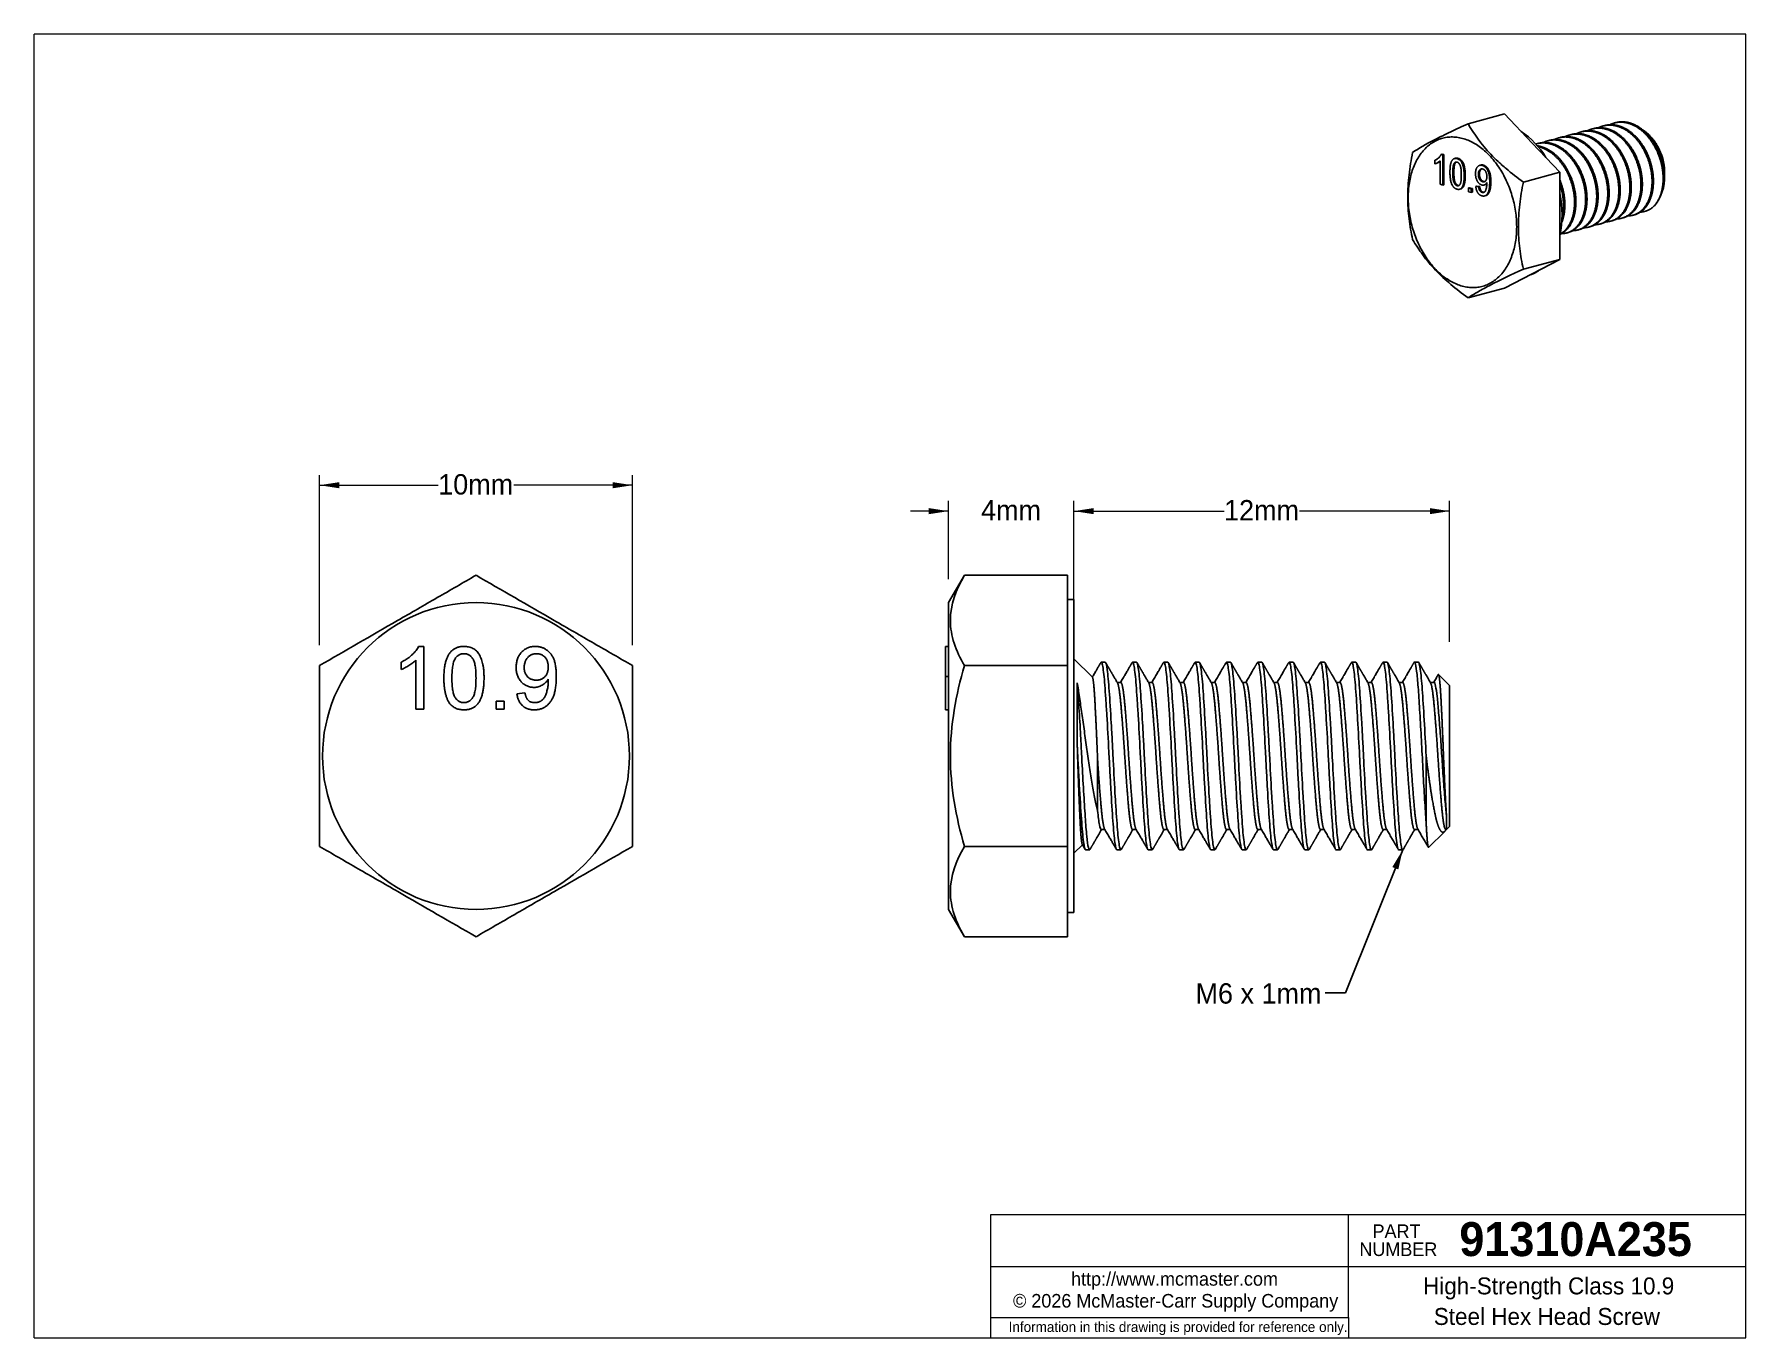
# Model space of a CAD drawing. Header units: millimetres. Extents: x 1.3 to 56, y 1.3 to 42.9.
import ezdxf

# ---------------------------------------------------------------- set-up
doc = ezdxf.new("R2010")
doc.units = ezdxf.units.MM
doc.header["$LTSCALE"] = 0.20493
doc.linetypes.add('SLD-Solid', pattern=[0])
doc.styles.add('SLDTEXTSTYLE0', font='ARIAL.TTF', dxfattribs={"width": 0.948})
doc.styles.add('SLDTEXTSTYLE1', font='ARIALBD.TTF', dxfattribs={"width": 0.948})
doc.styles.get("Standard").update_dxf_attribs({"font": 'ARIAL.TTF'})
doc.dimstyles.new('SLDDIMSTYLE0', dxfattribs={"dimtxt": 0.631591, "dimasz": 0.631591, "dimexe": 0, "dimexo": 0.0625, "dimgap": 0.157898, "dimtad": 0, "dimtih": 1, "dimtoh": 1, "dimdec": 3, "dimrnd": 1e-09, "dimzin": 12, "dimdsep": 46, "dimtxsty": 'SLDTEXTSTYLE0', "dimsah": 1, "dimcen": 0.09, "dimadec": 0, "dimazin": 3, "dimtfac": 1, "dimtdec": 3, "dimtofl": 0, "dimtmove": 0, "dimatfit": 3, "dimfxl": 1, "dimfrac": 2, "dimtolj": 1, "dimtzin": 12, "dimarcsym": 0})
doc.dimstyles.new('SLDDIMSTYLE1', dxfattribs={"dimtxt": 0.631591, "dimasz": 0.631591, "dimexe": 0, "dimexo": 0.0625, "dimgap": 0.157898, "dimtad": 0, "dimtih": 1, "dimtoh": 1, "dimdec": 3, "dimrnd": 1e-09, "dimzin": 12, "dimdsep": 46, "dimtxsty": 'SLDTEXTSTYLE0', "dimsah": 1, "dimcen": 0.09, "dimadec": 0, "dimazin": 3, "dimtfac": 1, "dimtdec": 3, "dimtmove": 0, "dimatfit": 0, "dimfxl": 1, "dimfrac": 2, "dimtolj": 1, "dimtzin": 12, "dimarcsym": 0})
doc.dimstyles.new('SLDDIMSTYLE2', dxfattribs={"dimtxt": 0.18, "dimasz": 0.631591, "dimexe": 0, "dimexo": 0.0625, "dimgap": 0, "dimtad": 0, "dimtih": 1, "dimtoh": 1, "dimdec": 0, "dimrnd": 1e-09, "dimzin": 0, "dimdsep": 46, "dimtxsty": 'STANDARD', "dimsah": 1, "dimcen": 0.09, "dimadec": 0, "dimazin": 0, "dimtfac": 0.631591, "dimtdec": 0, "dimtofl": 0, "dimtmove": 0, "dimatfit": 3, "dimfxl": 1, "dimfrac": 2, "dimtolj": 1, "dimtzin": 0, "dimarcsym": 0})

msp = doc.modelspace()

# ---------------------------------------------------------------- texts
at = {"color": 7, "linetype": 'Continuous', "lineweight": 0}
for s, insert, char_height, attachment_point, style in [('M6 x 1mm', (38.3853, 12.6266), 0.65065, 1, 'SLDTEXTSTYLE0'), ('91310A235', (50.522, 4.9959), 1.08442, 2, 'SLDTEXTSTYLE1'), ('High-Strength Class 10.9', (49.6611, 3.2293), 0.542211, 2, 'SLDTEXTSTYLE0'), ('© 2026 McMaster-Carr Supply Company', (37.7505, 2.7002), 0.433769, 2, 'SLDTEXTSTYLE0'), ('Steel Hex Head Screw', (49.6046, 2.2533), 0.542211, 2, 'SLDTEXTSTYLE0')]:
    msp.add_mtext(s, dxfattribs=dict(at, insert=insert, char_height=char_height, attachment_point=attachment_point, style=style))

# ---------------------------------------------------------------- blocks, each defined once
blk = doc.blocks.new('SW_NOTE_0_3')
at = {"color": 0, "linetype": 'SLD-Solid', "lineweight": 18, "insert": (3.463, 0.559), "char_height": 0.43377, "attachment_point": 2, "style": 'SLDTEXTSTYLE0'}
blk.add_mtext('http://www.mcmaster.com', dxfattribs=at)
blk = doc.blocks.new('Internet')
at = {"color": 7, "linetype": 'SLD-Solid', "lineweight": 18}
blk.add_blockref('SW_NOTE_0_3', (-3.243, -0.032), dxfattribs=at)
blk = doc.blocks.new('SW_NOTE_0')
at = {"color": 0, "linetype": 'SLD-Solid', "lineweight": 18, "insert": (1.295, 0.559), "char_height": 0.4338, "attachment_point": 2, "style": 'SLDTEXTSTYLE0'}
blk.add_mtext('NUMBER', dxfattribs=at)
blk = doc.blocks.new('SW_NOTE_0_1')
at = {"color": 0, "linetype": 'SLD-Solid', "lineweight": 18, "insert": (0.786, 0.559), "char_height": 0.4338, "attachment_point": 2, "style": 'SLDTEXTSTYLE0'}
blk.add_mtext('PART', dxfattribs=at)
blk = doc.blocks.new('Part Number Tag')
at = {"color": 7, "linetype": 'SLD-Solid', "lineweight": 18}
for name, p in [('SW_NOTE_0_1', (-0.779, 0.02)), ('SW_NOTE_0', (-1.23, -0.557))]:
    blk.add_blockref(name, p, dxfattribs=at)
blk = doc.blocks.new('SW_NOTE_0_2')
at = {"color": 0, "linetype": 'SLD-Solid', "lineweight": 18, "insert": (5.602, 0.419), "char_height": 0.32533, "attachment_point": 2, "style": 'SLDTEXTSTYLE0'}
blk.add_mtext('Information in this drawing is provided for reference only.', dxfattribs=at)
blk = doc.blocks.new('Shortened Dimensions Statement')
at = {"color": 7, "linetype": 'SLD-Solid', "lineweight": 18}
blk.add_blockref('SW_NOTE_0_2', (-5.332, -0.249), dxfattribs=at)
blk = doc.blocks.new('_D')
at = {"color": 7, "linetype": 'SLD-Solid', "lineweight": 0}
for p, q in [((10.409, 23.423), (10.409, 28.861)), ((10.409, 28.536), (14.202, 28.536)), ((20.409, 28.536), (16.612, 28.536)), ((20.409, 23.423), (20.409, 28.861))]:
    blk.add_line(p, q, dxfattribs=at)
at = {"color": 7, "linetype": 'SLD-Solid', "lineweight": 18}
for points in [[(10.409, 28.536), (11.04, 28.439), (11.04, 28.633)], [(20.409, 28.536), (19.777, 28.633), (19.777, 28.439)]]:
    blk.add_solid(points, dxfattribs=at)
at = {"color": 7, "linetype": 'SLD-Solid', "lineweight": 18, "insert": (14.202, 28.89), "char_height": 0.6507, "attachment_point": 1, "style": 'SLDTEXTSTYLE0'}
blk.add_mtext('10mm', dxfattribs=at)
blk = doc.blocks.new('_D_1')
at = {"color": 7, "linetype": 'SLD-Solid', "lineweight": 0}
for p, q in [((30.5, 25.536), (30.5, 28.033)), ((34.5, 25.536), (34.5, 28.033)), ((30.5, 27.708), (29.285, 27.708)), ((34.5, 27.708), (35.715, 27.708))]:
    blk.add_line(p, q, dxfattribs=at)
at = {"color": 7, "linetype": 'SLD-Solid', "lineweight": 18}
for points in [[(30.5, 27.708), (29.868, 27.805), (29.868, 27.611)], [(34.5, 27.708), (35.132, 27.611), (35.132, 27.805)]]:
    blk.add_solid(points, dxfattribs=at)
at = {"color": 7, "linetype": 'SLD-Solid', "lineweight": 18, "insert": (31.537, 28.062), "char_height": 0.6507, "attachment_point": 1, "style": 'SLDTEXTSTYLE0'}
blk.add_mtext('4mm', dxfattribs=at)
blk = doc.blocks.new('_D_2')
at = {"color": 7, "linetype": 'SLD-Solid', "lineweight": 0}
for p, q in [((34.5, 23.536), (34.5, 28.033)), ((46.5, 23.536), (46.5, 28.033)), ((34.5, 27.708), (39.296, 27.708)), ((46.5, 27.708), (41.706, 27.708))]:
    blk.add_line(p, q, dxfattribs=at)
at = {"color": 7, "linetype": 'SLD-Solid', "lineweight": 18}
for points in [[(34.5, 27.708), (35.132, 27.611), (35.132, 27.805)], [(46.5, 27.708), (45.868, 27.805), (45.868, 27.611)]]:
    blk.add_solid(points, dxfattribs=at)
at = {"color": 7, "linetype": 'SLD-Solid', "lineweight": 18, "insert": (39.296, 28.062), "char_height": 0.6507, "attachment_point": 1, "style": 'SLDTEXTSTYLE0'}
blk.add_mtext('12mm', dxfattribs=at)

# ---------------------------------------------------------------- dimensions: what is measured, and where the dimension line sits
at = {"color": 7, "linetype": 'SLD-Solid', "lineweight": 18}
for base, p1, p2, dimstyle, picture, middle in [((20.4085, 28.5358), (10.4085, 22.7726), (20.4085, 22.7726), 'SLDDIMSTYLE0', '_D', (15.4073, 28.5358)), ((34.5, 27.7079), (30.5, 24.8858), (34.5, 24.8858), 'SLDDIMSTYLE1', '_D_1', (32.5009, 27.7079)), ((46.5, 27.7079), (34.5, 22.8858), (46.5, 22.8858), 'SLDDIMSTYLE0', '_D_2', (40.5013, 27.7079))]:
    dim = msp.add_linear_dim(base=base, p1=p1, p2=p2, dimstyle=dimstyle, dxfattribs=at)
    dim.commit()
    dim.dimension.update_dxf_attribs({"geometry": picture, "text_midpoint": middle, "dimtype": 160})

# ---------------------------------------------------------------- linework, layer by layer
at = {"color": 7, "linetype": 'SLD-Solid', "lineweight": 18}
for p, q in [((1.3013, 1.3013), (1.3013, 42.9431)), ((55.9561, 42.9431), (1.3013, 42.9431)), ((55.9561, 1.3013), (55.9561, 42.9431)), ((55.9561, 5.2326), (31.8423, 5.2326)), ((31.8423, 5.2326), (31.8423, 1.3013)), ((43.2684, 3.5786), (43.2684, 5.2326)), ((31.8423, 3.5786), (55.9561, 3.5786)), ((43.2684, 1.952), (43.2684, 3.5786)), ((31.8423, 1.952), (43.2684, 1.952)), ((43.2684, 1.952), (43.2684, 1.3013)), ((1.3013, 1.3013), (55.9561, 1.3013))]:
    msp.add_line(p, q, dxfattribs=at)
at = {"color": 7, "linetype": 'SLD-Solid', "lineweight": 25}
for p, q in [((48.2513, 40.3961), (47.0862, 40.084)), ((49.1352, 39.464), (48.2513, 40.3961)), ((51.0947, 39.9296), (51.0505, 39.9178)), ((51.4483, 40.0243), (51.4041, 40.0125)), ((51.8018, 40.119), (51.7576, 40.1072)), ((50.0191, 38.532), (49.1352, 39.464)), ((49.327, 39.456), (49.2828, 39.4442)), ((49.6805, 39.5507), (49.6364, 39.5389)), ((50.0341, 39.6455), (49.9899, 39.6336)), ((50.3876, 39.7402), (50.3434, 39.7283)), ((50.7412, 39.8349), (50.697, 39.8231)), ((53.147, 39.3528), (53.1213, 39.3973)), ((46.0294, 38.8027), (46.0294, 38.9166)), ((46.0294, 38.8027), (46.0648, 38.8122)), ((46.1926, 38.1503), (46.1926, 38.901)), ((46.2249, 39.1051), (46.2603, 39.1145)), ((46.2249, 39.1051), (46.2833, 39.0894)), ((46.2603, 39.1145), (46.3186, 39.0989)), ((46.2833, 39.0894), (46.3186, 39.0989)), ((46.2833, 39.0894), (46.2833, 38.126)), ((46.3186, 39.0989), (46.3186, 38.1355)), ((46.6415, 38.8163), (46.6768, 38.8258)), ((46.6887, 38.98), (46.6533, 38.9705)), ((46.7365, 38.968), (46.7719, 38.9775)), ((46.6006, 38.5165), (46.6359, 38.526)), ((46.9632, 38.419), (46.9985, 38.4285)), ((47.4164, 38.4595), (47.4518, 38.469)), ((47.4965, 38.7635), (47.4611, 38.754)), ((47.5425, 38.7521), (47.5778, 38.7615)), ((50.0191, 38.532), (48.8539, 38.2198)), ((50.0191, 37.1414), (50.0191, 38.532)), ((53.3601, 38.5204), (53.3601, 38.5574)), ((46.2833, 38.126), (46.1926, 38.1503)), ((46.2833, 38.126), (46.3186, 38.1355)), ((46.7365, 38.1034), (46.7719, 38.1129)), ((46.8191, 37.9895), (46.8544, 37.999)), ((47.0991, 38.0309), (47.1345, 38.0404)), ((47.0991, 38.0309), (47.1898, 38.0066)), ((47.0991, 37.9074), (47.0991, 38.0309)), ((47.1898, 37.8831), (47.0991, 37.9074)), ((47.1345, 38.0404), (47.2251, 38.0161)), ((47.1898, 38.0066), (47.2251, 38.0161)), ((47.1898, 38.0066), (47.1898, 37.8831)), ((47.1898, 37.8831), (47.2251, 37.8926)), ((47.2251, 38.0161), (47.2251, 37.8926)), ((47.3348, 38.079), (47.3702, 38.0884)), ((47.3348, 38.079), (47.4255, 38.067)), ((47.3702, 38.0884), (47.4608, 38.0765)), ((47.4255, 38.067), (47.4608, 38.0765)), ((47.5348, 37.8895), (47.5702, 37.899)), ((47.5541, 38.2302), (47.5895, 38.2397)), ((47.5929, 38.1255), (47.6283, 38.1349)), ((47.618, 37.778), (47.6533, 37.7875)), ((47.779, 38.2265), (47.8144, 38.2359)), ((52.3572, 37.1621), (52.4014, 37.174)), ((50.0191, 35.7508), (50.0191, 37.1414)), ((50.5895, 36.6885), (50.6337, 36.7004)), ((50.943, 36.7832), (50.9872, 36.7951)), ((51.2965, 36.878), (51.3407, 36.8898)), ((51.6501, 36.9727), (51.6943, 36.9845)), ((52.0036, 37.0674), (52.0478, 37.0792)), ((50.2359, 36.5938), (50.2801, 36.6056)), ((50.0191, 35.7508), (48.8539, 35.4386)), ((49.1352, 35.2923), (50.0191, 35.7508)), ((48.2513, 34.8338), (49.1352, 35.2923)), ((48.2513, 34.8338), (47.0862, 34.5217)), ((31.0043, 25.6593), (30.5, 24.7858)), ((34.3, 25.6593), (31.0043, 25.6593)), ((34.3, 24.2159), (34.3, 25.6593)), ((30.5, 19.8858), (30.5, 24.7858)), ((34.5, 24.8858), (34.3, 24.8858)), ((34.5, 24.8858), (34.5, 14.8858)), ((34.3, 22.7726), (34.3, 24.2159)), ((13.5768, 23.3858), (13.7419, 23.3858)), ((13.7419, 23.3858), (13.7419, 21.3858)), ((30.4, 23.3858), (30.5, 23.3858)), ((35.0945, 22.3996), (34.5, 22.9941)), ((13.0239, 22.6494), (13.0239, 22.8858)), ((13.4854, 21.3858), (13.4854, 22.9443)), ((30.4, 22.4263), (30.5, 22.4263)), ((34.3, 22.7726), (31.0043, 22.7726)), ((34.3, 19.8858), (34.3, 22.7726)), ((35.5, 22.8858), (35.375, 22.8858)), ((36.5, 22.8858), (36.375, 22.8858)), ((37.5, 22.8858), (37.375, 22.8858)), ((38.5, 22.8858), (38.375, 22.8858)), ((39.5, 22.8858), (39.375, 22.8858)), ((40.5, 22.8858), (40.375, 22.8858)), ((41.5, 22.8858), (41.375, 22.8858)), ((42.5, 22.8858), (42.375, 22.8858)), ((43.5, 22.8858), (43.375, 22.8858)), ((44.5, 22.8858), (44.375, 22.8858)), ((45.5, 22.8858), (45.375, 22.8858)), ((46.5, 22.1358), (46.1464, 22.4894)), ((16.7162, 21.873), (16.9726, 21.8986)), ((34.6083, 20.2114), (34.6083, 22.2248)), ((36, 22.2363), (35.8837, 22.2363)), ((37, 22.2363), (36.8837, 22.2363)), ((38, 22.2363), (37.8837, 22.2363)), ((39, 22.2363), (38.8837, 22.2363)), ((40, 22.2363), (39.8837, 22.2363)), ((41, 22.2363), (40.8837, 22.2363)), ((42, 22.2363), (41.8837, 22.2363)), ((43, 22.2363), (42.8837, 22.2363)), ((44, 22.2363), (43.8837, 22.2363)), ((45, 22.2363), (44.8837, 22.2363)), ((46, 22.2363), (45.8837, 22.2363)), ((46.5, 22.1358), (46.5, 17.6358)), ((13.7419, 21.3858), (13.4854, 21.3858)), ((16.0495, 21.3858), (16.0495, 21.6422)), ((16.0495, 21.6422), (16.306, 21.6422)), ((16.306, 21.3858), (16.0495, 21.3858)), ((16.306, 21.6422), (16.306, 21.3858)), ((30.4, 21.3602), (30.5, 21.3602)), ((30.5, 14.9858), (30.5, 19.8858)), ((34.3, 16.9991), (34.3, 19.8858)), ((45.75, 17.7645), (45.75, 19.8858)), ((35.375, 17.5353), (35.4913, 17.5353)), ((36.375, 17.5353), (36.4913, 17.5353)), ((37.375, 17.5353), (37.4913, 17.5353)), ((38.375, 17.5353), (38.4913, 17.5353)), ((39.375, 17.5353), (39.4913, 17.5353)), ((40.375, 17.5353), (40.4913, 17.5353)), ((41.375, 17.5353), (41.4913, 17.5353)), ((42.375, 17.5353), (42.4913, 17.5353)), ((43.375, 17.5353), (43.4913, 17.5353)), ((44.375, 17.5353), (44.4913, 17.5353)), ((45.375, 17.5353), (45.4913, 17.5353)), ((46.375, 17.5353), (46.3995, 17.5353)), ((46.3834, 17.5347), (46.3837, 17.5353)), ((46.3996, 17.5354), (46.5, 17.6358)), ((34.3, 16.9991), (31.0043, 16.9991)), ((34.3, 15.5557), (34.3, 16.9991)), ((34.5, 16.7776), (34.7728, 17.0504)), ((45.8293, 16.9651), (46.3416, 17.4773)), ((34.875, 16.8858), (35, 16.8858)), ((35.875, 16.8858), (36, 16.8858)), ((36.875, 16.8858), (37, 16.8858)), ((37.875, 16.8858), (38, 16.8858)), ((38.875, 16.8858), (39, 16.8858)), ((39.875, 16.8858), (40, 16.8858)), ((40.875, 16.8858), (41, 16.8858)), ((41.875, 16.8858), (42, 16.8858)), ((42.875, 16.8858), (43, 16.8858)), ((43.875, 16.8858), (44, 16.8858)), ((44.875, 16.8858), (45, 16.8858)), ((34.3, 14.1123), (34.3, 15.5557)), ((30.5, 14.9858), (31.0043, 14.1123)), ((34.3, 14.8858), (34.5, 14.8858)), ((34.3, 14.1123), (31.0043, 14.1123))]:
    msp.add_line(p, q, dxfattribs=at)
at = {"color": 7, "linetype": 'SLD-Solid', "lineweight": 25, "flags": 128}
msp.add_lwpolyline([(48.6402, 36.7909), (48.6396, 36.8529), (48.6379, 36.9151), (48.6349, 36.9775), (48.6307, 37.0402), (48.6254, 37.103), (48.6189, 37.1659), (48.6112, 37.2288), (48.6024, 37.2918), (48.5924, 37.3548), (48.5812, 37.4176), (48.5689, 37.4804), (48.5554, 37.543), (48.5409, 37.6055), (48.5252, 37.6676), (48.5084, 37.7295), (48.4905, 37.7911), (48.4715, 37.8523), (48.4514, 37.9131), (48.4303, 37.9734), (48.4081, 38.0333), (48.385, 38.0926), (48.3608, 38.1514), (48.3356, 38.2095), (48.3094, 38.267), (48.2822, 38.3237), (48.2542, 38.3798), (48.2252, 38.4351), (48.1953, 38.4895), (48.1645, 38.5432), (48.1328, 38.5959), (48.1003, 38.6477), (48.067, 38.6986), (48.0329, 38.7485), (47.9981, 38.7973), (47.9625, 38.8451), (47.9261, 38.8918), (47.8891, 38.9374), (47.8514, 38.9818), (47.813, 39.0251), (47.774, 39.0671), (47.7345, 39.1079), (47.6943, 39.1475), (47.6537, 39.1857), (47.6125, 39.2226), (47.5708, 39.2581), (47.5287, 39.2923), (47.4861, 39.3251), (47.4432, 39.3565), (47.3999, 39.3864), (47.3562, 39.4149), (47.3123, 39.4419), (47.268, 39.4673), (47.2236, 39.4913), (47.1789, 39.5138), (47.134, 39.5347), (47.0889, 39.554), (47.0438, 39.5717), (46.9985, 39.5879), (46.9532, 39.6025), (46.9079, 39.6154), (46.8625, 39.6268), (46.8172, 39.6365), (46.7719, 39.6446), (46.7268, 39.651), (46.6817, 39.6558), (46.6369, 39.659), (46.5922, 39.6605), (46.5477, 39.6603), (46.5035, 39.6586), (46.4595, 39.6551), (46.4158, 39.65), (46.3725, 39.6433), (46.3296, 39.635), (46.287, 39.625), (46.2449, 39.6134), (46.2032, 39.6001), (46.1621, 39.5853), (46.1214, 39.5689), (46.0813, 39.5508), (46.0417, 39.5313), (46.0027, 39.5101), (45.9643, 39.4874), (45.9266, 39.4632), (45.8896, 39.4374), (45.8533, 39.4102), (45.8176, 39.3815), (45.7828, 39.3513), (45.7487, 39.3197), (45.7154, 39.2867), (45.6829, 39.2523), (45.6512, 39.2165), (45.6205, 39.1794), (45.5906, 39.1409), (45.5616, 39.1012), (45.5335, 39.0602), (45.5063, 39.0179), (45.4802, 38.9745), (45.455, 38.9298), (45.4308, 38.8841), (45.4076, 38.8372), (45.3854, 38.7892), (45.3643, 38.7402), (45.3443, 38.6901), (45.3253, 38.6391), (45.3074, 38.5871), (45.2906, 38.5342), (45.2749, 38.4805), (45.2603, 38.4258), (45.2468, 38.3704), (45.2345, 38.3143), (45.2234, 38.2574), (45.2134, 38.1998), (45.2045, 38.1415), (45.1968, 38.0827), (45.1903, 38.0233), (45.185, 37.9633), (45.1808, 37.9029), (45.1779, 37.8421), (45.1761, 37.7808), (45.1755, 37.7192), (45.1761, 37.6572), (45.1779, 37.595), (45.1808, 37.5325), (45.185, 37.4699), (45.1903, 37.4071), (45.1968, 37.3442), (45.2045, 37.2812), (45.2134, 37.2183), (45.2234, 37.1553), (45.2345, 37.0924), (45.2468, 37.0297), (45.2603, 36.9671), (45.2749, 36.9046), (45.2906, 36.8425), (45.3074, 36.7806), (45.3253, 36.719), (45.3443, 36.6578), (45.3643, 36.597), (45.3854, 36.5366), (45.4076, 36.4768), (45.4308, 36.4175), (45.455, 36.3587), (45.4802, 36.3006), (45.5063, 36.2431), (45.5335, 36.1863), (45.5616, 36.1303), (45.5906, 36.075), (45.6205, 36.0206), (45.6512, 35.9669), (45.6829, 35.9142), (45.7154, 35.8624), (45.7487, 35.8115), (45.7828, 35.7616), (45.8176, 35.7128), (45.8533, 35.665), (45.8896, 35.6183), (45.9266, 35.5727), (45.9643, 35.5282), (46.0027, 35.485), (46.0417, 35.443), (46.0813, 35.4022), (46.1214, 35.3626), (46.1621, 35.3244), (46.2032, 35.2875), (46.2449, 35.2519), (46.287, 35.2178), (46.3296, 35.185), (46.3725, 35.1536), (46.4158, 35.1237), (46.4595, 35.0952), (46.5035, 35.0682), (46.5477, 35.0427), (46.5922, 35.0188), (46.6369, 34.9963), (46.6817, 34.9754), (46.7268, 34.9561), (46.7719, 34.9384), (46.8172, 34.9222), (46.8625, 34.9076), (46.9079, 34.8947), (46.9532, 34.8833), (46.9985, 34.8736), (47.0438, 34.8655), (47.0889, 34.8591), (47.134, 34.8543), (47.1789, 34.8511), (47.2236, 34.8496), (47.268, 34.8497), (47.3123, 34.8515), (47.3562, 34.855), (47.3999, 34.86), (47.4432, 34.8668), (47.4861, 34.8751), (47.5287, 34.8851), (47.5708, 34.8967), (47.6125, 34.91), (47.6537, 34.9248), (47.6943, 34.9412), (47.7345, 34.9592), (47.774, 34.9788), (47.813, 35), (47.8514, 35.0227), (47.8891, 35.0469), (47.9261, 35.0727), (47.9625, 35.0999), (47.9981, 35.1286), (48.0329, 35.1588), (48.067, 35.1904), (48.1003, 35.2234), (48.1328, 35.2578), (48.1645, 35.2936), (48.1953, 35.3307), (48.2252, 35.3692), (48.2542, 35.4089), (48.2822, 35.4499), (48.3094, 35.4922), (48.3356, 35.5356), (48.3608, 35.5802), (48.385, 35.626), (48.4081, 35.6729), (48.4303, 35.7209), (48.4514, 35.7699), (48.4715, 35.82), (48.4905, 35.871), (48.5084, 35.923), (48.5252, 35.9759), (48.5409, 36.0296), (48.5554, 36.0842), (48.5689, 36.1397), (48.5812, 36.1958), (48.5924, 36.2527), (48.6024, 36.3103), (48.6112, 36.3685), (48.6189, 36.4274), (48.6254, 36.4868), (48.6307, 36.5467), (48.6349, 36.6072), (48.6379, 36.668), (48.6396, 36.7293), (48.6402, 36.7909)], dxfattribs=at)
at = {"color": 7, "linetype": 'SLD-Solid', "lineweight": 25}
msp.add_circle((15.4085, 19.8858), 4.9, dxfattribs=at)
for centre, radius, start, end in [((47.3584, 37.6971), 2.5696, 30.61531, 56.34239), ((51.7449, 38.5509), 1.6151, 0.22969, 29.76623), ((51.9685, 38.3552), 1.3928, 320.89837, 2.47643), ((46.8466, 37.1793), 3.2434, 347.99887, 12.00113), ((48.6503, 36.3862), 1.21, 288.16951, 306.6654)]:
    msp.add_arc(centre, radius, start, end, dxfattribs=at)
for points, knots in [([(45.3184, 39.167), (45.5109, 39.2909), (45.7424, 39.4264), (46.1178, 39.6213), (46.197, 39.6614), (46.3607, 39.7427), (46.4456, 39.7841), (46.708, 39.9099), (46.8935, 39.9961), (47.0862, 40.084)], [0, 0, 0, 0, 0.5, 0.5, 0.625, 0.625, 0.75, 0.75, 1, 1, 1, 1]), ([(47.0862, 40.084), (47.2786, 39.7538), (47.5101, 39.4284), (47.8855, 39.0321), (47.9647, 38.9535), (48.1285, 38.7998), (48.2133, 38.7245), (48.4758, 38.5023), (48.6612, 38.3593), (48.8539, 38.2198)], [0, 0, 0, 0, 0.5, 0.5, 0.625, 0.625, 0.75, 0.75, 1, 1, 1, 1]), ([(50.9001, 39.8601), (50.905, 39.8627), (50.9205, 39.8706), (50.9472, 39.8824), (50.9801, 39.8956), (51.0135, 39.9071), (51.0474, 39.9172), (51.0817, 39.9257), (51.1163, 39.9327), (51.1513, 39.938), (51.1864, 39.9419), (51.2218, 39.9441), (51.2573, 39.9448), (51.2922, 39.944), (51.3264, 39.9418), (51.3599, 39.9382), (51.3933, 39.9334), (51.4266, 39.9273), (51.4615, 39.9195), (51.4982, 39.9098), (51.5367, 39.8979), (51.5754, 39.8842), (51.6142, 39.8687), (51.653, 39.8515), (51.6917, 39.8325), (51.7293, 39.8123), (51.7655, 39.7911), (51.8005, 39.7691), (51.8352, 39.7457), (51.8695, 39.721), (51.9034, 39.6949), (51.9369, 39.6675), (51.9698, 39.6389), (52.0022, 39.6091), (52.034, 39.5781), (52.0651, 39.5461), (52.0955, 39.513), (52.1246, 39.4796), (52.1524, 39.446), (52.179, 39.4124), (52.2048, 39.378), (52.2298, 39.3431), (52.2553, 39.3055), (52.2814, 39.2652), (52.3079, 39.2219), (52.3337, 39.1774), (52.3585, 39.1318), (52.3825, 39.0853), (52.405, 39.0387), (52.4262, 38.9923), (52.4459, 38.9461), (52.4647, 38.8993), (52.4824, 38.852), (52.4991, 38.8042), (52.5146, 38.7561), (52.5291, 38.7076), (52.5424, 38.659), (52.5545, 38.6103), (52.5653, 38.5618), (52.575, 38.5136), (52.5834, 38.4659), (52.5907, 38.4183), (52.597, 38.3691), (52.6023, 38.3182), (52.6064, 38.2658), (52.609, 38.2148), (52.6102, 38.1649), (52.6102, 38.1159), (52.6089, 38.0672), (52.6064, 38.0187), (52.6025, 37.9706), (52.5974, 37.923), (52.5912, 37.8773), (52.5839, 37.8334), (52.5758, 37.7915), (52.5666, 37.7503), (52.5563, 37.7099), (52.545, 37.6703), (52.5326, 37.6316), (52.5192, 37.5939), (52.5048, 37.5571), (52.4895, 37.5215), (52.4732, 37.487), (52.456, 37.4536), (52.4383, 37.4221), (52.4202, 37.3923), (52.4017, 37.3642), (52.3826, 37.3374), (52.3628, 37.3117), (52.3414, 37.2858), (52.318, 37.26), (52.2926, 37.2343), (52.2663, 37.21), (52.239, 37.1872), (52.2108, 37.1659), (52.1818, 37.1462), (52.1528, 37.1287), (52.124, 37.1132), (52.0954, 37.0996), (52.0662, 37.0875), (52.0366, 37.0769), (52.0065, 37.0679), (51.9759, 37.0604), (51.945, 37.0544), (51.9139, 37.05), (51.8824, 37.0473), (51.859, 37.0461), (51.846, 37.0463), (51.8436, 37.0463)], [0, 0, 0, 0, 0.0043888, 0.0138165, 0.023257, 0.0327053, 0.0421564, 0.0516051, 0.0610464, 0.0704753, 0.0798867, 0.0892757, 0.0986375, 0.1079672, 0.1167303, 0.1254568, 0.1341431, 0.1427856, 0.1513807, 0.1613297, 0.1713413, 0.1814102, 0.1915306, 0.2016967, 0.2119023, 0.2221414, 0.2315512, 0.2409789, 0.2504195, 0.2598678, 0.2693188, 0.2787675, 0.2882088, 0.2976377, 0.3070491, 0.3164382, 0.3257999, 0.3351296, 0.3438927, 0.3526193, 0.3613056, 0.369948, 0.3785431, 0.3885171, 0.398554, 0.4086484, 0.4187946, 0.4289866, 0.4392182, 0.4488961, 0.4585984, 0.4683197, 0.4780546, 0.4877975, 0.4975429, 0.5072851, 0.5170187, 0.5267382, 0.536438, 0.5459403, 0.5554134, 0.5648524, 0.5742523, 0.5848007, 0.5952869, 0.6057047, 0.6156537, 0.6256654, 0.6357342, 0.6458547, 0.6560207, 0.6662264, 0.6764654, 0.6858753, 0.695303, 0.7047435, 0.7141918, 0.7236428, 0.7330916, 0.7425329, 0.7519617, 0.7613732, 0.7707622, 0.780124, 0.7894537, 0.7982167, 0.8069433, 0.8156296, 0.8242721, 0.8328671, 0.8428161, 0.8528278, 0.8628967, 0.8730171, 0.8831831, 0.8933888, 0.9036279, 0.9130377, 0.9224654, 0.9319059, 0.9413542, 0.9508053, 0.960254, 0.9696953, 0.9791242, 0.9885356, 0.9979246, 1, 1, 1, 1]), ([(52.0478, 37.0792), (52.048, 37.0793), (52.0583, 37.0818), (52.0784, 37.0881), (52.1081, 37.0984), (52.1373, 37.1104), (52.1659, 37.1239), (52.194, 37.1388), (52.2214, 37.1552), (52.2482, 37.1729), (52.2737, 37.1917), (52.2981, 37.2113), (52.3213, 37.2316), (52.3438, 37.253), (52.3655, 37.2755), (52.3877, 37.3002), (52.4102, 37.3274), (52.4329, 37.3575), (52.4548, 37.3891), (52.4757, 37.4223), (52.4956, 37.4569), (52.5146, 37.4931), (52.532, 37.5295), (52.5478, 37.5662), (52.5623, 37.6028), (52.5758, 37.6405), (52.5882, 37.6791), (52.5996, 37.7186), (52.61, 37.759), (52.6193, 37.8001), (52.6275, 37.842), (52.6346, 37.8845), (52.6407, 37.9275), (52.6456, 37.9711), (52.6494, 38.0142), (52.6521, 38.0568), (52.6537, 38.0989), (52.6545, 38.1411), (52.6542, 38.1834), (52.6531, 38.2281), (52.6507, 38.2753), (52.6469, 38.3253), (52.6418, 38.3758), (52.6354, 38.4266), (52.6276, 38.4778), (52.6185, 38.5293), (52.6083, 38.5794), (52.5972, 38.6281), (52.5853, 38.6754), (52.5724, 38.7225), (52.5583, 38.7695), (52.5432, 38.8162), (52.5271, 38.8625), (52.5099, 38.9084), (52.4918, 38.9539), (52.4727, 38.9987), (52.4528, 39.043), (52.4319, 39.0865), (52.4107, 39.1285), (52.3891, 39.1689), (52.3673, 39.2078), (52.3448, 39.2458), (52.3218, 39.2829), (52.297, 39.3212), (52.2701, 39.3605), (52.241, 39.4008), (52.2108, 39.4402), (52.1796, 39.4787), (52.1475, 39.5161), (52.1145, 39.5524), (52.0816, 39.5865), (52.0489, 39.6185), (52.0165, 39.6484), (51.9836, 39.6772), (51.9502, 39.7046), (51.9163, 39.7308), (51.882, 39.7557), (51.8474, 39.7792), (51.8124, 39.8013), (51.7773, 39.822), (51.7419, 39.8412), (51.7064, 39.8589), (51.6715, 39.8749), (51.6373, 39.8891), (51.6038, 39.9018), (51.5704, 39.9131), (51.5371, 39.9231), (51.5022, 39.9322), (51.4655, 39.9402), (51.427, 39.947), (51.3883, 39.952), (51.3495, 39.9552), (51.3107, 39.9566), (51.272, 39.9562), (51.2344, 39.954), (51.1982, 39.9502), (51.1632, 39.945), (51.1287, 39.9382), (51.106, 39.9325), (51.0947, 39.9296)], [0, 0, 0, 0, 0.0001295, 0.0105307, 0.0209294, 0.0313199, 0.0416966, 0.0520542, 0.0623872, 0.0726901, 0.0829578, 0.0926018, 0.1022057, 0.1117653, 0.1212766, 0.1307358, 0.141685, 0.1527032, 0.1637843, 0.1749222, 0.1861103, 0.1973419, 0.2086104, 0.2189662, 0.2293417, 0.2397313, 0.2501295, 0.2605307, 0.2709294, 0.2813199, 0.2916966, 0.3020542, 0.3123872, 0.3226901, 0.3329578, 0.3426018, 0.3522057, 0.3617653, 0.3712766, 0.3807358, 0.391685, 0.4027032, 0.4137843, 0.4249222, 0.4361103, 0.4473419, 0.4586104, 0.4689662, 0.4793417, 0.4897313, 0.5001295, 0.5105307, 0.5209294, 0.5313199, 0.5416966, 0.5520542, 0.5623872, 0.5726901, 0.5829578, 0.5926018, 0.6022057, 0.6117653, 0.6212766, 0.6307358, 0.641685, 0.6527032, 0.6637843, 0.6749222, 0.6861103, 0.6973419, 0.7086104, 0.7189662, 0.7293417, 0.7397313, 0.7501295, 0.7605307, 0.7709294, 0.7813199, 0.7916966, 0.8020542, 0.8123872, 0.8226901, 0.8329578, 0.8426018, 0.8522057, 0.8617653, 0.8712766, 0.8807358, 0.891685, 0.9027032, 0.9137843, 0.9249222, 0.9361103, 0.9473419, 0.9586104, 0.9689662, 0.9793417, 0.9897313, 1, 1, 1, 1]), ([(51.2536, 39.9548), (51.2586, 39.9574), (51.274, 39.9653), (51.3007, 39.9771), (51.3336, 39.9903), (51.367, 40.0019), (51.4009, 40.0119), (51.4352, 40.0204), (51.4699, 40.0274), (51.5048, 40.0328), (51.54, 40.0366), (51.5753, 40.0388), (51.6108, 40.0395), (51.6457, 40.0387), (51.6799, 40.0365), (51.7134, 40.033), (51.7468, 40.0281), (51.7801, 40.022), (51.815, 40.0142), (51.8517, 40.0045), (51.8903, 39.9926), (51.929, 39.9789), (51.9678, 39.9635), (52.0065, 39.9462), (52.0453, 39.9272), (52.0828, 39.907), (52.1191, 39.8858), (52.154, 39.8638), (52.1887, 39.8404), (52.223, 39.8157), (52.2569, 39.7896), (52.2904, 39.7622), (52.3234, 39.7336), (52.3557, 39.7038), (52.3875, 39.6728), (52.4186, 39.6408), (52.4491, 39.6077), (52.4782, 39.5743), (52.506, 39.5407), (52.5325, 39.5071), (52.5583, 39.4727), (52.5833, 39.4378), (52.6089, 39.4003), (52.6349, 39.3599), (52.6615, 39.3166), (52.6872, 39.2721), (52.7121, 39.2266), (52.736, 39.18), (52.7586, 39.1335), (52.7797, 39.087), (52.7995, 39.0408), (52.8182, 38.994), (52.836, 38.9467), (52.8526, 38.8989), (52.8682, 38.8508), (52.8826, 38.8023), (52.8959, 38.7537), (52.908, 38.705), (52.9189, 38.6565), (52.9285, 38.6083), (52.9369, 38.5606), (52.9442, 38.5131), (52.9506, 38.4638), (52.9559, 38.4129), (52.9599, 38.3606), (52.9625, 38.3095), (52.9637, 38.2596), (52.9637, 38.2106), (52.9625, 38.1619), (52.9599, 38.1134), (52.9561, 38.0653), (52.951, 38.0177), (52.9447, 37.972), (52.9374, 37.9282), (52.9293, 37.8863), (52.9201, 37.845), (52.9098, 37.8046), (52.8985, 37.765), (52.8861, 37.7263), (52.8727, 37.6886), (52.8584, 37.6519), (52.843, 37.6162), (52.8267, 37.5817), (52.8096, 37.5483), (52.7919, 37.5168), (52.7737, 37.487), (52.7553, 37.459), (52.7361, 37.4321), (52.7164, 37.4064), (52.6949, 37.3805), (52.6716, 37.3547), (52.6462, 37.329), (52.6198, 37.3047), (52.5925, 37.2819), (52.5644, 37.2606), (52.5353, 37.2409), (52.5064, 37.2234), (52.4775, 37.2079), (52.4489, 37.1943), (52.4198, 37.1822), (52.3901, 37.1716), (52.36, 37.1626), (52.3295, 37.1551), (52.2986, 37.1492), (52.2674, 37.1448), (52.2359, 37.142), (52.2125, 37.1408), (52.1995, 37.141), (52.1971, 37.141)], [0, 0, 0, 0, 0.0043888, 0.0138165, 0.023257, 0.0327053, 0.0421564, 0.0516051, 0.0610464, 0.0704753, 0.0798867, 0.0892757, 0.0986375, 0.1079672, 0.1167303, 0.1254568, 0.1341431, 0.1427856, 0.1513807, 0.1613297, 0.1713413, 0.1814102, 0.1915306, 0.2016967, 0.2119023, 0.2221414, 0.2315512, 0.2409789, 0.2504195, 0.2598678, 0.2693188, 0.2787675, 0.2882088, 0.2976377, 0.3070491, 0.3164382, 0.3257999, 0.3351296, 0.3438927, 0.3526193, 0.3613056, 0.369948, 0.3785431, 0.3885171, 0.398554, 0.4086484, 0.4187946, 0.4289866, 0.4392182, 0.4488961, 0.4585984, 0.4683197, 0.4780546, 0.4877975, 0.4975429, 0.5072851, 0.5170187, 0.5267382, 0.536438, 0.5459403, 0.5554134, 0.5648524, 0.5742523, 0.5848007, 0.5952869, 0.6057047, 0.6156537, 0.6256654, 0.6357342, 0.6458547, 0.6560207, 0.6662264, 0.6764654, 0.6858753, 0.695303, 0.7047435, 0.7141918, 0.7236428, 0.7330916, 0.7425329, 0.7519617, 0.7613732, 0.7707622, 0.780124, 0.7894537, 0.7982167, 0.8069433, 0.8156296, 0.8242721, 0.8328671, 0.8428161, 0.8528278, 0.8628967, 0.8730171, 0.8831831, 0.8933888, 0.9036279, 0.9130377, 0.9224654, 0.9319059, 0.9413542, 0.9508053, 0.960254, 0.9696953, 0.9791242, 0.9885356, 0.9979246, 1, 1, 1, 1]), ([(52.4014, 37.174), (52.4015, 37.174), (52.4118, 37.1765), (52.4319, 37.1828), (52.4617, 37.1932), (52.4908, 37.2052), (52.5195, 37.2186), (52.5475, 37.2336), (52.575, 37.2499), (52.6017, 37.2677), (52.6273, 37.2864), (52.6516, 37.306), (52.6748, 37.3263), (52.6973, 37.3477), (52.7191, 37.3702), (52.7413, 37.3949), (52.7638, 37.4221), (52.7865, 37.4522), (52.8083, 37.4838), (52.8292, 37.517), (52.8492, 37.5517), (52.8681, 37.5878), (52.8855, 37.6242), (52.9014, 37.6609), (52.9158, 37.6975), (52.9293, 37.7352), (52.9418, 37.7738), (52.9532, 37.8133), (52.9635, 37.8537), (52.9728, 37.8949), (52.981, 37.9367), (52.9882, 37.9792), (52.9942, 38.0223), (52.9991, 38.0658), (53.0029, 38.1089), (53.0056, 38.1516), (53.0073, 38.1936), (53.008, 38.2358), (53.0078, 38.2781), (53.0066, 38.3228), (53.0042, 38.3701), (53.0005, 38.42), (52.9954, 38.4705), (52.9889, 38.5214), (52.9811, 38.5726), (52.972, 38.624), (52.9618, 38.6741), (52.9508, 38.7229), (52.9389, 38.7701), (52.9259, 38.8173), (52.9119, 38.8642), (52.8968, 38.9109), (52.8806, 38.9572), (52.8635, 39.0032), (52.8453, 39.0486), (52.8263, 39.0935), (52.8063, 39.1377), (52.7855, 39.1812), (52.7642, 39.2232), (52.7426, 39.2636), (52.7208, 39.3025), (52.6984, 39.3405), (52.6754, 39.3777), (52.6505, 39.4159), (52.6237, 39.4552), (52.5945, 39.4955), (52.5643, 39.5349), (52.5332, 39.5734), (52.501, 39.6108), (52.468, 39.6471), (52.4351, 39.6813), (52.4024, 39.7132), (52.3701, 39.7432), (52.3372, 39.7719), (52.3038, 39.7993), (52.2699, 39.8255), (52.2356, 39.8504), (52.2009, 39.8739), (52.166, 39.896), (52.1308, 39.9167), (52.0954, 39.9359), (52.06, 39.9536), (52.0251, 39.9696), (51.9909, 39.9839), (51.9574, 39.9965), (51.924, 40.0078), (51.8907, 40.0178), (51.8558, 40.0269), (51.8191, 40.035), (51.7805, 40.0417), (51.7418, 40.0467), (51.703, 40.0499), (51.6642, 40.0513), (51.6255, 40.0509), (51.588, 40.0488), (51.5517, 40.045), (51.5168, 40.0397), (51.4822, 40.033), (51.4595, 40.0272), (51.4483, 40.0243)], [0, 0, 0, 0, 0.0001295, 0.0105307, 0.0209294, 0.0313199, 0.0416966, 0.0520542, 0.0623872, 0.0726901, 0.0829578, 0.0926018, 0.1022057, 0.1117653, 0.1212766, 0.1307358, 0.141685, 0.1527032, 0.1637843, 0.1749222, 0.1861103, 0.1973419, 0.2086104, 0.2189662, 0.2293417, 0.2397313, 0.2501295, 0.2605307, 0.2709294, 0.2813199, 0.2916966, 0.3020542, 0.3123872, 0.3226901, 0.3329578, 0.3426018, 0.3522057, 0.3617653, 0.3712766, 0.3807358, 0.391685, 0.4027032, 0.4137843, 0.4249222, 0.4361103, 0.4473419, 0.4586104, 0.4689662, 0.4793417, 0.4897313, 0.5001295, 0.5105307, 0.5209294, 0.5313199, 0.5416966, 0.5520542, 0.5623872, 0.5726901, 0.5829578, 0.5926018, 0.6022057, 0.6117653, 0.6212766, 0.6307358, 0.641685, 0.6527032, 0.6637843, 0.6749222, 0.6861103, 0.6973419, 0.7086104, 0.7189662, 0.7293417, 0.7397313, 0.7501295, 0.7605307, 0.7709294, 0.7813199, 0.7916966, 0.8020542, 0.8123872, 0.8226901, 0.8329578, 0.8426018, 0.8522057, 0.8617653, 0.8712766, 0.8807358, 0.891685, 0.9027032, 0.9137843, 0.9249222, 0.9361103, 0.9473419, 0.9586104, 0.9689662, 0.9793417, 0.9897313, 1, 1, 1, 1]), ([(51.6072, 40.0496), (51.6121, 40.0521), (51.6276, 40.06), (51.6543, 40.0718), (51.6872, 40.085), (51.7206, 40.0966), (51.7545, 40.1066), (51.7888, 40.1151), (51.8234, 40.1221), (51.8583, 40.1275), (51.8935, 40.1313), (51.9289, 40.1335), (51.9644, 40.1342), (51.9993, 40.1334), (52.0335, 40.1312), (52.067, 40.1277), (52.1004, 40.1228), (52.1337, 40.1167), (52.1686, 40.1089), (52.2053, 40.0992), (52.2438, 40.0873), (52.2825, 40.0737), (52.3213, 40.0582), (52.3601, 40.0409), (52.3988, 40.0219), (52.4363, 40.0017), (52.4726, 39.9805), (52.5076, 39.9586), (52.5422, 39.9352), (52.5766, 39.9104), (52.6105, 39.8843), (52.6439, 39.8569), (52.6769, 39.8283), (52.7093, 39.7985), (52.7411, 39.7675), (52.7722, 39.7355), (52.8026, 39.7024), (52.8317, 39.669), (52.8595, 39.6355), (52.8861, 39.6018), (52.9119, 39.5675), (52.9369, 39.5325), (52.9624, 39.495), (52.9885, 39.4547), (53.015, 39.4113), (53.0408, 39.3668), (53.0656, 39.3213), (53.0896, 39.2747), (53.1121, 39.2282), (53.1333, 39.1817), (53.153, 39.1355), (53.1718, 39.0887), (53.1895, 39.0414), (53.2062, 38.9936), (53.2217, 38.9455), (53.2362, 38.8971), (53.2494, 38.8484), (53.2616, 38.7997), (53.2724, 38.7512), (53.2821, 38.7031), (53.2905, 38.6553), (53.2977, 38.6078), (53.3041, 38.5585), (53.3094, 38.5076), (53.3135, 38.4553), (53.3161, 38.4042), (53.3173, 38.3543), (53.3173, 38.3053), (53.316, 38.2566), (53.3135, 38.2081), (53.3096, 38.16), (53.3045, 38.1124), (53.2982, 38.0667), (53.291, 38.0229), (53.2829, 37.981), (53.2737, 37.9398), (53.2634, 37.8993), (53.252, 37.8597), (53.2397, 37.821), (53.2263, 37.7833), (53.2119, 37.7466), (53.1966, 37.7109), (53.1803, 37.6764), (53.1631, 37.643), (53.1454, 37.6115), (53.1273, 37.5817), (53.1088, 37.5537), (53.0897, 37.5268), (53.0699, 37.501), (53.0562, 37.4848), (53.0494, 37.4767)], [0, 0, 0, 0, 0.0052695, 0.0165891, 0.027924, 0.0392684, 0.050616, 0.0619608, 0.0732967, 0.0846177, 0.0959177, 0.1071908, 0.1184312, 0.1296332, 0.1401547, 0.1506324, 0.1610619, 0.1714386, 0.1817585, 0.193704, 0.2057247, 0.2178141, 0.2299654, 0.2421715, 0.2544251, 0.2667189, 0.278017, 0.2893366, 0.3006715, 0.3120159, 0.3233635, 0.3347083, 0.3460442, 0.3573652, 0.3686652, 0.3799383, 0.3911788, 0.4023807, 0.4129022, 0.42338, 0.4338094, 0.4441861, 0.454506, 0.4664814, 0.4785325, 0.4906526, 0.5028348, 0.515072, 0.5273569, 0.5389768, 0.5506261, 0.5622982, 0.5739866, 0.5856846, 0.5973856, 0.6090829, 0.6207698, 0.6324397, 0.644086, 0.6554951, 0.6668692, 0.6782022, 0.6894885, 0.7021536, 0.7147441, 0.7272525, 0.739198, 0.7512187, 0.7633081, 0.7754594, 0.7876655, 0.7999191, 0.8122129, 0.823511, 0.8348306, 0.8461655, 0.8575099, 0.8688575, 0.8802023, 0.8915382, 0.9028592, 0.9141592, 0.9254323, 0.9366728, 0.9478747, 0.9583962, 0.968874, 0.9793034, 0.9896801, 1, 1, 1, 1]), ([(53.3601, 38.4153), (53.3593, 38.4318), (53.3578, 38.4648), (53.354, 38.5148), (53.3489, 38.5652), (53.3425, 38.6161), (53.3347, 38.6673), (53.3256, 38.7187), (53.3154, 38.7688), (53.3043, 38.8176), (53.2924, 38.8648), (53.2795, 38.912), (53.2654, 38.9589), (53.2503, 39.0056), (53.2342, 39.052), (53.217, 39.0979), (53.1989, 39.1433), (53.1798, 39.1882), (53.1598, 39.2324), (53.139, 39.276), (53.1177, 39.3179), (53.0962, 39.3584), (53.0744, 39.3972), (53.0519, 39.4352), (53.0289, 39.4724), (53.0041, 39.5106), (52.9772, 39.5499), (52.9481, 39.5902), (52.9179, 39.6297), (52.8867, 39.6681), (52.8546, 39.7056), (52.8216, 39.7419), (52.7887, 39.776), (52.756, 39.808), (52.7236, 39.8379), (52.6907, 39.8666), (52.6573, 39.8941), (52.6234, 39.9203), (52.5891, 39.9451), (52.5545, 39.9686), (52.5195, 39.9907), (52.4844, 40.0114), (52.449, 40.0306), (52.4135, 40.0484), (52.3786, 40.0643), (52.3444, 40.0786), (52.3109, 40.0912), (52.2775, 40.1025), (52.2442, 40.1125), (52.2093, 40.1216), (52.1726, 40.1297), (52.1341, 40.1364), (52.0954, 40.1414), (52.0566, 40.1446), (52.0178, 40.1461), (51.9791, 40.1457), (51.9415, 40.1435), (51.9053, 40.1397), (51.8703, 40.1344), (51.8358, 40.1277), (51.8131, 40.1219), (51.8018, 40.119)], [0, 0, 0, 0, 0.01768098, 0.03547337, 0.05336743, 0.07135305, 0.08941979, 0.1075569, 0.1257534, 0.14247625, 0.1592308, 0.17600815, 0.19279937, 0.20959544, 0.22638735, 0.24316611, 0.25992275, 0.27664839, 0.29333423, 0.30997162, 0.32655205, 0.34212544, 0.35763397, 0.37307099, 0.38843005, 0.40370491, 0.42138589, 0.43917828, 0.45707234, 0.47505796, 0.4931247, 0.51126181, 0.52945831, 0.54618116, 0.56293571, 0.57971306, 0.59650427, 0.61330034, 0.63009226, 0.64687102, 0.66362766, 0.68035329, 0.69703914, 0.71367653, 0.73025696, 0.74583035, 0.76133888, 0.77677589, 0.79213496, 0.80740982, 0.8250908, 0.84288319, 0.86077725, 0.87876287, 0.8968296, 0.91496672, 0.93316322, 0.94988607, 0.96664062, 0.98341797, 1, 1, 1, 1]), ([(49.2504, 39.4346), (49.2601, 39.4376), (49.2812, 39.4441), (49.314, 39.4521), (49.3486, 39.4591), (49.3835, 39.4644), (49.4187, 39.4683), (49.4541, 39.4705), (49.4896, 39.4712), (49.5244, 39.4704), (49.5587, 39.4682), (49.5922, 39.4646), (49.6256, 39.4598), (49.6589, 39.4537), (49.6938, 39.4459), (49.7304, 39.4362), (49.769, 39.4243), (49.8077, 39.4106), (49.8465, 39.3952), (49.8853, 39.3779), (49.924, 39.3589), (49.9615, 39.3387), (49.9978, 39.3175), (50.0328, 39.2955), (50.0674, 39.2721), (50.1018, 39.2474), (50.1357, 39.2213), (50.1691, 39.1939), (50.2021, 39.1653), (50.2345, 39.1355), (50.2662, 39.1045), (50.2974, 39.0725), (50.3278, 39.0394), (50.3569, 39.006), (50.3847, 38.9724), (50.4113, 38.9388), (50.437, 38.9044), (50.4621, 38.8695), (50.4876, 38.8319), (50.5137, 38.7916), (50.5402, 38.7483), (50.5659, 38.7038), (50.5908, 38.6583), (50.6148, 38.6117), (50.6373, 38.5651), (50.6585, 38.5187), (50.6782, 38.4725), (50.697, 38.4257), (50.7147, 38.3784), (50.7314, 38.3306), (50.7469, 38.2825), (50.7613, 38.234), (50.7746, 38.1854), (50.7867, 38.1367), (50.7976, 38.0882), (50.8072, 38.04), (50.8157, 37.9923), (50.8229, 37.9447), (50.8293, 37.8955), (50.8346, 37.8446), (50.8387, 37.7923), (50.8412, 37.7412), (50.8425, 37.6913), (50.8425, 37.6423), (50.8412, 37.5936), (50.8386, 37.5451), (50.8348, 37.497), (50.8297, 37.4494), (50.8234, 37.4037), (50.8162, 37.3598), (50.8081, 37.3179), (50.7988, 37.2767), (50.7886, 37.2363), (50.7772, 37.1967), (50.7649, 37.158), (50.7515, 37.1203), (50.7371, 37.0835), (50.7218, 37.0479), (50.7055, 37.0134), (50.6883, 36.98), (50.6706, 36.9485), (50.6525, 36.9187), (50.634, 36.8906), (50.6149, 36.8638), (50.5951, 36.8381), (50.5736, 36.8122), (50.5503, 36.7864), (50.5249, 36.7607), (50.4986, 36.7364), (50.4713, 36.7136), (50.4431, 36.6923), (50.4141, 36.6726), (50.3851, 36.6551), (50.3562, 36.6396), (50.3276, 36.626), (50.2985, 36.6139), (50.2688, 36.6033), (50.2387, 36.5943), (50.2082, 36.5868), (50.1773, 36.5809), (50.1461, 36.5764), (50.1147, 36.5737), (50.0912, 36.5725), (50.0782, 36.5727), (50.0759, 36.5727)], [0, 0, 0, 0, 0.0084699, 0.0182509, 0.0280243, 0.0377847, 0.0475272, 0.0572464, 0.0669374, 0.0765952, 0.0856665, 0.0946999, 0.1036917, 0.1126381, 0.1215355, 0.1318344, 0.1421982, 0.1526212, 0.1630975, 0.1736211, 0.1841857, 0.1947848, 0.2045256, 0.2142849, 0.2240574, 0.233838, 0.2436214, 0.2534024, 0.2631758, 0.2729363, 0.2826787, 0.2923979, 0.3020889, 0.3117468, 0.320818, 0.3298515, 0.3388433, 0.3477897, 0.356687, 0.3670118, 0.3774017, 0.3878511, 0.3983541, 0.4089045, 0.4194961, 0.4295143, 0.4395578, 0.449621, 0.4596983, 0.4697838, 0.4798719, 0.4899568, 0.5000327, 0.510094, 0.520135, 0.5299715, 0.5397777, 0.5495486, 0.5592792, 0.5701985, 0.5810535, 0.5918377, 0.6021366, 0.6125004, 0.6229234, 0.6333997, 0.6439233, 0.6544878, 0.665087, 0.6748278, 0.684587, 0.6943596, 0.7041402, 0.7139236, 0.7237046, 0.733478, 0.7432385, 0.7529809, 0.7627001, 0.7723911, 0.7820489, 0.7911202, 0.8001537, 0.8091455, 0.8180919, 0.8269892, 0.8372881, 0.8476519, 0.8580749, 0.8685512, 0.8790748, 0.8896394, 0.9002385, 0.9099793, 0.9197386, 0.9295111, 0.9392917, 0.9490752, 0.9588562, 0.9686295, 0.97839, 0.9881324, 0.9978516, 1, 1, 1, 1]), ([(50.0283, 36.5482), (50.0338, 36.5507), (50.0488, 36.5576), (50.0727, 36.5706), (50.1002, 36.5869), (50.1269, 36.6046), (50.1525, 36.6234), (50.1768, 36.643), (50.2, 36.6633), (50.2225, 36.6847), (50.2443, 36.7071), (50.2665, 36.7319), (50.289, 36.7591), (50.3117, 36.7892), (50.3335, 36.8208), (50.3544, 36.854), (50.3744, 36.8886), (50.3933, 36.9247), (50.4107, 36.9612), (50.4266, 36.9979), (50.441, 37.0345), (50.4545, 37.0722), (50.467, 37.1108), (50.4784, 37.1503), (50.4887, 37.1907), (50.498, 37.2318), (50.5062, 37.2737), (50.5134, 37.3162), (50.5194, 37.3592), (50.5243, 37.4028), (50.5281, 37.4459), (50.5308, 37.4885), (50.5325, 37.5305), (50.5332, 37.5728), (50.533, 37.6151), (50.5318, 37.6598), (50.5294, 37.707), (50.5256, 37.757), (50.5205, 37.8075), (50.5141, 37.8583), (50.5063, 37.9095), (50.4972, 37.961), (50.487, 38.0111), (50.4759, 38.0598), (50.4641, 38.1071), (50.4511, 38.1542), (50.4371, 38.2012), (50.4219, 38.2479), (50.4058, 38.2942), (50.3887, 38.3401), (50.3705, 38.3856), (50.3515, 38.4304), (50.3315, 38.4747), (50.3106, 38.5182), (50.2894, 38.5602), (50.2678, 38.6006), (50.246, 38.6394), (50.2236, 38.6775), (50.2006, 38.7146), (50.1757, 38.7529), (50.1489, 38.7922), (50.1197, 38.8325), (50.0895, 38.8719), (50.0583, 38.9104), (50.0262, 38.9478), (49.9932, 38.9841), (49.9603, 39.0182), (49.9276, 39.0502), (49.8953, 39.0801), (49.8624, 39.1088), (49.8289, 39.1363), (49.7951, 39.1625), (49.7608, 39.1874), (49.7261, 39.2109), (49.6912, 39.233), (49.656, 39.2536), (49.6206, 39.2729), (49.5851, 39.2906), (49.5503, 39.3066), (49.516, 39.3208), (49.4826, 39.3335), (49.4491, 39.3448), (49.4159, 39.3547), (49.3809, 39.3639), (49.3443, 39.3718), (49.3164, 39.377), (49.3013, 39.3789), (49.2991, 39.3792)], [0, 0, 0, 0, 0.0067928, 0.018714, 0.0306069, 0.0424652, 0.0542829, 0.0653829, 0.0764366, 0.0874394, 0.0983865, 0.1092737, 0.1218759, 0.1345574, 0.1473114, 0.1601307, 0.1730078, 0.185935, 0.1989046, 0.2108238, 0.2227656, 0.2347237, 0.2466917, 0.2586631, 0.2706316, 0.2825906, 0.2945339, 0.3064552, 0.318348, 0.3302063, 0.3420241, 0.353124, 0.3641777, 0.3751805, 0.3861277, 0.3970148, 0.409617, 0.4222985, 0.4350525, 0.4478718, 0.4607489, 0.4736762, 0.4866457, 0.498565, 0.5105068, 0.5224649, 0.5344328, 0.5464042, 0.5583727, 0.5703318, 0.5822751, 0.5941963, 0.6060892, 0.6179475, 0.6297652, 0.6408651, 0.6519189, 0.6629216, 0.6738688, 0.684756, 0.6973581, 0.7100397, 0.7227937, 0.7356129, 0.74849, 0.7614173, 0.7743869, 0.7863061, 0.7982479, 0.810206, 0.8221739, 0.8341454, 0.8461138, 0.8580729, 0.8700162, 0.8819374, 0.8938303, 0.9056886, 0.9175063, 0.9286063, 0.93966, 0.9506628, 0.9616099, 0.9724971, 0.9850993, 0.9977808, 1, 1, 1, 1]), ([(49.3188, 39.3557), (49.3254, 39.3543), (49.3447, 39.3501), (49.3769, 39.3414), (49.4154, 39.3296), (49.4542, 39.3159), (49.4929, 39.3004), (49.5317, 39.2832), (49.5705, 39.2642), (49.608, 39.244), (49.6442, 39.2228), (49.6792, 39.2008), (49.7139, 39.1774), (49.7482, 39.1527), (49.7821, 39.1266), (49.8156, 39.0992), (49.8485, 39.0706), (49.8809, 39.0407), (49.9127, 39.0098), (49.9438, 38.9777), (49.9742, 38.9447), (50.0034, 38.9113), (50.0312, 38.8777), (50.0577, 38.8441), (50.0835, 38.8097), (50.1085, 38.7747), (50.1341, 38.7372), (50.1601, 38.6969), (50.1867, 38.6536), (50.2124, 38.6091), (50.2373, 38.5635), (50.2612, 38.517), (50.2838, 38.4704), (50.3049, 38.424), (50.3247, 38.3778), (50.3434, 38.331), (50.3612, 38.2837), (50.3778, 38.2359), (50.3934, 38.1877), (50.4078, 38.1393), (50.4211, 38.0907), (50.4332, 38.0419), (50.4441, 37.9935), (50.4537, 37.9453), (50.4621, 37.8976), (50.4694, 37.85), (50.4758, 37.8008), (50.4811, 37.7499), (50.4851, 37.6975), (50.4877, 37.6465), (50.4889, 37.5965), (50.4889, 37.5476), (50.4876, 37.4988), (50.4851, 37.4504), (50.4813, 37.4023), (50.4761, 37.3547), (50.4699, 37.3089), (50.4626, 37.2651), (50.4545, 37.2232), (50.4453, 37.182), (50.435, 37.1416), (50.4237, 37.102), (50.4113, 37.0633), (50.3979, 37.0256), (50.3835, 36.9888), (50.3682, 36.9532), (50.3519, 36.9187), (50.3348, 36.8853), (50.3171, 36.8537), (50.2989, 36.824), (50.2805, 36.7959), (50.2613, 36.769), (50.2416, 36.7433), (50.2201, 36.7175), (50.1967, 36.6916), (50.1714, 36.666), (50.145, 36.6417), (50.1177, 36.6188), (50.0895, 36.5976), (50.0606, 36.5779), (50.0407, 36.5661), (50.0308, 36.5603)], [0, 0, 0, 0, 0.0067436, 0.0198812, 0.0331017, 0.0463977, 0.0597617, 0.073186, 0.0866626, 0.1001833, 0.112609, 0.1250583, 0.1375245, 0.150001, 0.1624811, 0.1749582, 0.1874255, 0.1998763, 0.2123041, 0.2247023, 0.2370645, 0.2493845, 0.2609561, 0.2724795, 0.2839498, 0.2953622, 0.306712, 0.3198827, 0.3331365, 0.3464662, 0.3598642, 0.3733227, 0.3868337, 0.3996133, 0.4124252, 0.4252622, 0.4381171, 0.4509826, 0.4638514, 0.4767161, 0.4895694, 0.5024039, 0.5152126, 0.5277604, 0.5402696, 0.5527337, 0.5651464, 0.5790755, 0.5929226, 0.6066793, 0.619817, 0.6330374, 0.6463334, 0.6596974, 0.6731217, 0.6865983, 0.700119, 0.7125447, 0.724994, 0.7374602, 0.7499367, 0.7624169, 0.7748939, 0.7873612, 0.799812, 0.8122398, 0.8246381, 0.8370003, 0.8493202, 0.8608918, 0.8724153, 0.8838856, 0.8952979, 0.9066478, 0.9197854, 0.9330058, 0.9463018, 0.9596658, 0.9730901, 0.9865667, 1, 1, 1, 1]), ([(50.2801, 36.6057), (50.2802, 36.6057), (50.2905, 36.6082), (50.3107, 36.6145), (50.3404, 36.6248), (50.3696, 36.6369), (50.3982, 36.6503), (50.4263, 36.6652), (50.4537, 36.6816), (50.4804, 36.6994), (50.506, 36.7181), (50.5304, 36.7377), (50.5536, 36.758), (50.5761, 36.7794), (50.5978, 36.8019), (50.62, 36.8266), (50.6425, 36.8538), (50.6652, 36.8839), (50.687, 36.9155), (50.708, 36.9487), (50.7279, 36.9833), (50.7469, 37.0195), (50.7642, 37.0559), (50.7801, 37.0926), (50.7946, 37.1292), (50.808, 37.1669), (50.8205, 37.2055), (50.8319, 37.245), (50.8423, 37.2854), (50.8516, 37.3265), (50.8598, 37.3684), (50.8669, 37.4109), (50.8729, 37.4539), (50.8779, 37.4975), (50.8816, 37.5406), (50.8843, 37.5832), (50.886, 37.6253), (50.8867, 37.6675), (50.8865, 37.7098), (50.8853, 37.7545), (50.883, 37.8018), (50.8792, 37.8517), (50.8741, 37.9022), (50.8677, 37.9531), (50.8599, 38.0043), (50.8507, 38.0557), (50.8406, 38.1058), (50.8295, 38.1545), (50.8176, 38.2018), (50.8046, 38.249), (50.7906, 38.2959), (50.7755, 38.3426), (50.7593, 38.3889), (50.7422, 38.4348), (50.7241, 38.4803), (50.705, 38.5251), (50.685, 38.5694), (50.6642, 38.6129), (50.6429, 38.6549), (50.6214, 38.6953), (50.5995, 38.7342), (50.5771, 38.7722), (50.5541, 38.8093), (50.5293, 38.8476), (50.5024, 38.8869), (50.4732, 38.9272), (50.4431, 38.9666), (50.4119, 39.0051), (50.3798, 39.0425), (50.3468, 39.0788), (50.3138, 39.113), (50.2812, 39.1449), (50.2488, 39.1748), (50.2159, 39.2036), (50.1825, 39.231), (50.1486, 39.2572), (50.1143, 39.2821), (50.0797, 39.3056), (50.0447, 39.3277), (50.0095, 39.3484), (49.9742, 39.3676), (49.9387, 39.3853), (49.9038, 39.4013), (49.8696, 39.4155), (49.8361, 39.4282), (49.8027, 39.4395), (49.7694, 39.4495), (49.7345, 39.4586), (49.6978, 39.4667), (49.6593, 39.4734), (49.6206, 39.4784), (49.5818, 39.4816), (49.543, 39.483), (49.5042, 39.4826), (49.4667, 39.4804), (49.4305, 39.4766), (49.3955, 39.4714), (49.361, 39.4646), (49.3383, 39.4589), (49.327, 39.456)], [0, 0, 0, 0, 0.0001295, 0.0105307, 0.0209294, 0.0313199, 0.0416966, 0.0520542, 0.0623872, 0.0726901, 0.0829578, 0.0926018, 0.1022057, 0.1117653, 0.1212766, 0.1307358, 0.141685, 0.1527032, 0.1637843, 0.1749222, 0.1861103, 0.1973419, 0.2086104, 0.2189662, 0.2293417, 0.2397313, 0.2501295, 0.2605307, 0.2709294, 0.2813199, 0.2916966, 0.3020542, 0.3123872, 0.3226901, 0.3329578, 0.3426018, 0.3522057, 0.3617653, 0.3712766, 0.3807358, 0.391685, 0.4027032, 0.4137843, 0.4249222, 0.4361103, 0.4473419, 0.4586104, 0.4689662, 0.4793417, 0.4897313, 0.5001295, 0.5105307, 0.5209294, 0.5313199, 0.5416966, 0.5520542, 0.5623872, 0.5726901, 0.5829578, 0.5926018, 0.6022057, 0.6117653, 0.6212766, 0.6307358, 0.641685, 0.6527032, 0.6637843, 0.6749222, 0.6861103, 0.6973419, 0.7086104, 0.7189662, 0.7293417, 0.7397313, 0.7501295, 0.7605307, 0.7709294, 0.7813199, 0.7916966, 0.8020542, 0.8123872, 0.8226901, 0.8329578, 0.8426018, 0.8522057, 0.8617653, 0.8712766, 0.8807358, 0.891685, 0.9027032, 0.9137843, 0.9249222, 0.9361103, 0.9473419, 0.9586104, 0.9689662, 0.9793417, 0.9897313, 1, 1, 1, 1]), ([(49.4859, 39.4813), (49.4908, 39.4838), (49.5063, 39.4917), (49.533, 39.5035), (49.5659, 39.5167), (49.5993, 39.5283), (49.6332, 39.5383), (49.6675, 39.5468), (49.7021, 39.5538), (49.7371, 39.5592), (49.7723, 39.563), (49.8076, 39.5652), (49.8431, 39.5659), (49.878, 39.5651), (49.9122, 39.5629), (49.9457, 39.5594), (49.9791, 39.5545), (50.0124, 39.5484), (50.0473, 39.5406), (50.084, 39.5309), (50.1225, 39.519), (50.1612, 39.5053), (50.2, 39.4899), (50.2388, 39.4726), (50.2776, 39.4536), (50.3151, 39.4334), (50.3513, 39.4122), (50.3863, 39.3902), (50.421, 39.3669), (50.4553, 39.3421), (50.4892, 39.316), (50.5227, 39.2886), (50.5556, 39.26), (50.588, 39.2302), (50.6198, 39.1992), (50.6509, 39.1672), (50.6813, 39.1341), (50.7104, 39.1007), (50.7383, 39.0672), (50.7648, 39.0335), (50.7906, 38.9992), (50.8156, 38.9642), (50.8412, 38.9267), (50.8672, 38.8864), (50.8938, 38.843), (50.9195, 38.7985), (50.9444, 38.753), (50.9683, 38.7064), (50.9909, 38.6599), (51.012, 38.6134), (51.0318, 38.5672), (51.0505, 38.5204), (51.0682, 38.4731), (51.0849, 38.4253), (51.1005, 38.3772), (51.1149, 38.3288), (51.1282, 38.2801), (51.1403, 38.2314), (51.1512, 38.1829), (51.1608, 38.1347), (51.1692, 38.087), (51.1765, 38.0395), (51.1828, 37.9902), (51.1881, 37.9393), (51.1922, 37.887), (51.1948, 37.8359), (51.196, 37.786), (51.196, 37.737), (51.1947, 37.6883), (51.1922, 37.6398), (51.1884, 37.5917), (51.1832, 37.5441), (51.177, 37.4984), (51.1697, 37.4546), (51.1616, 37.4127), (51.1524, 37.3715), (51.1421, 37.331), (51.1308, 37.2914), (51.1184, 37.2527), (51.105, 37.215), (51.0906, 37.1783), (51.0753, 37.1426), (51.059, 37.1081), (51.0418, 37.0747), (51.0241, 37.0432), (51.006, 37.0134), (50.9876, 36.9854), (50.9684, 36.9585), (50.9487, 36.9328), (50.9272, 36.9069), (50.9038, 36.8811), (50.8784, 36.8554), (50.8521, 36.8311), (50.8248, 36.8083), (50.7966, 36.787), (50.7676, 36.7673), (50.7386, 36.7498), (50.7098, 36.7343), (50.6812, 36.7207), (50.652, 36.7086), (50.6224, 36.6981), (50.5923, 36.689), (50.5618, 36.6815), (50.5309, 36.6756), (50.4997, 36.6712), (50.4682, 36.6684), (50.4448, 36.6672), (50.4318, 36.6674), (50.4294, 36.6674)], [0, 0, 0, 0, 0.0043888, 0.0138165, 0.023257, 0.0327053, 0.0421564, 0.0516051, 0.0610464, 0.0704753, 0.0798867, 0.0892757, 0.0986375, 0.1079672, 0.1167303, 0.1254568, 0.1341431, 0.1427856, 0.1513807, 0.1613297, 0.1713413, 0.1814102, 0.1915306, 0.2016967, 0.2119023, 0.2221414, 0.2315512, 0.2409789, 0.2504195, 0.2598678, 0.2693188, 0.2787675, 0.2882088, 0.2976377, 0.3070491, 0.3164382, 0.3257999, 0.3351296, 0.3438927, 0.3526193, 0.3613056, 0.369948, 0.3785431, 0.3885171, 0.398554, 0.4086484, 0.4187946, 0.4289866, 0.4392182, 0.4488961, 0.4585984, 0.4683197, 0.4780546, 0.4877975, 0.4975429, 0.5072851, 0.5170187, 0.5267382, 0.536438, 0.5459403, 0.5554134, 0.5648524, 0.5742523, 0.5848007, 0.5952869, 0.6057047, 0.6156537, 0.6256654, 0.6357342, 0.6458547, 0.6560207, 0.6662264, 0.6764654, 0.6858753, 0.695303, 0.7047435, 0.7141918, 0.7236428, 0.7330916, 0.7425329, 0.7519617, 0.7613732, 0.7707622, 0.780124, 0.7894537, 0.7982167, 0.8069433, 0.8156296, 0.8242721, 0.8328671, 0.8428161, 0.8528278, 0.8628967, 0.8730171, 0.8831831, 0.8933888, 0.9036279, 0.9130377, 0.9224654, 0.9319059, 0.9413542, 0.9508053, 0.960254, 0.9696953, 0.9791242, 0.9885356, 0.9979246, 1, 1, 1, 1]), ([(50.6336, 36.7004), (50.6338, 36.7004), (50.6441, 36.7029), (50.6642, 36.7092), (50.6939, 36.7196), (50.7231, 36.7316), (50.7518, 36.745), (50.7798, 36.76), (50.8072, 36.7763), (50.834, 36.7941), (50.8595, 36.8128), (50.8839, 36.8324), (50.9071, 36.8527), (50.9296, 36.8741), (50.9514, 36.8966), (50.9735, 36.9213), (50.996, 36.9485), (51.0187, 36.9786), (51.0406, 37.0102), (51.0615, 37.0434), (51.0815, 37.0781), (51.1004, 37.1142), (51.1178, 37.1507), (51.1337, 37.1873), (51.1481, 37.2239), (51.1616, 37.2616), (51.174, 37.3002), (51.1855, 37.3397), (51.1958, 37.3801), (51.2051, 37.4213), (51.2133, 37.4631), (51.2204, 37.5056), (51.2265, 37.5487), (51.2314, 37.5922), (51.2352, 37.6353), (51.2379, 37.678), (51.2395, 37.72), (51.2403, 37.7622), (51.2401, 37.8045), (51.2389, 37.8492), (51.2365, 37.8965), (51.2327, 37.9464), (51.2276, 37.9969), (51.2212, 38.0478), (51.2134, 38.099), (51.2043, 38.1504), (51.1941, 38.2005), (51.183, 38.2493), (51.1712, 38.2965), (51.1582, 38.3437), (51.1441, 38.3906), (51.129, 38.4373), (51.1129, 38.4836), (51.0957, 38.5296), (51.0776, 38.575), (51.0586, 38.6199), (51.0386, 38.6641), (51.0177, 38.7077), (50.9965, 38.7496), (50.9749, 38.79), (50.9531, 38.8289), (50.9307, 38.8669), (50.9076, 38.9041), (50.8828, 38.9423), (50.8559, 38.9816), (50.8268, 39.0219), (50.7966, 39.0613), (50.7654, 39.0998), (50.7333, 39.1373), (50.7003, 39.1736), (50.6674, 39.2077), (50.6347, 39.2397), (50.6024, 39.2696), (50.5695, 39.2983), (50.536, 39.3258), (50.5021, 39.3519), (50.4679, 39.3768), (50.4332, 39.4003), (50.3983, 39.4224), (50.3631, 39.4431), (50.3277, 39.4623), (50.2922, 39.4801), (50.2574, 39.496), (50.2231, 39.5103), (50.1896, 39.5229), (50.1562, 39.5342), (50.1229, 39.5442), (50.088, 39.5533), (50.0514, 39.5614), (50.0128, 39.5681), (49.9741, 39.5731), (49.9353, 39.5763), (49.8965, 39.5778), (49.8578, 39.5774), (49.8203, 39.5752), (49.784, 39.5714), (49.749, 39.5661), (49.7145, 39.5594), (49.6918, 39.5536), (49.6805, 39.5507)], [0, 0, 0, 0, 0.0001295, 0.0105307, 0.0209294, 0.0313199, 0.0416966, 0.0520542, 0.0623872, 0.0726901, 0.0829578, 0.0926018, 0.1022057, 0.1117653, 0.1212766, 0.1307358, 0.141685, 0.1527032, 0.1637843, 0.1749222, 0.1861103, 0.1973419, 0.2086104, 0.2189662, 0.2293417, 0.2397313, 0.2501295, 0.2605307, 0.2709294, 0.2813199, 0.2916966, 0.3020542, 0.3123872, 0.3226901, 0.3329578, 0.3426018, 0.3522057, 0.3617653, 0.3712766, 0.3807358, 0.391685, 0.4027032, 0.4137843, 0.4249222, 0.4361103, 0.4473419, 0.4586104, 0.4689662, 0.4793417, 0.4897313, 0.5001295, 0.5105307, 0.5209294, 0.5313199, 0.5416966, 0.5520542, 0.5623872, 0.5726901, 0.5829578, 0.5926018, 0.6022057, 0.6117653, 0.6212766, 0.6307358, 0.641685, 0.6527032, 0.6637843, 0.6749222, 0.6861103, 0.6973419, 0.7086104, 0.7189662, 0.7293417, 0.7397313, 0.7501295, 0.7605307, 0.7709294, 0.7813199, 0.7916966, 0.8020542, 0.8123872, 0.8226901, 0.8329578, 0.8426018, 0.8522057, 0.8617653, 0.8712766, 0.8807358, 0.891685, 0.9027032, 0.9137843, 0.9249222, 0.9361103, 0.9473419, 0.9586104, 0.9689662, 0.9793417, 0.9897313, 1, 1, 1, 1]), ([(49.8395, 39.576), (49.8444, 39.5785), (49.8599, 39.5864), (49.8865, 39.5982), (49.9194, 39.6114), (49.9529, 39.623), (49.9867, 39.633), (50.021, 39.6415), (50.0557, 39.6485), (50.0906, 39.6539), (50.1258, 39.6577), (50.1612, 39.66), (50.1967, 39.6607), (50.2315, 39.6598), (50.2658, 39.6576), (50.2992, 39.6541), (50.3327, 39.6492), (50.3659, 39.6431), (50.4009, 39.6353), (50.4375, 39.6256), (50.4761, 39.6137), (50.5148, 39.6001), (50.5536, 39.5846), (50.5924, 39.5673), (50.6311, 39.5483), (50.6686, 39.5281), (50.7049, 39.5069), (50.7398, 39.485), (50.7745, 39.4616), (50.8088, 39.4368), (50.8428, 39.4107), (50.8762, 39.3833), (50.9092, 39.3547), (50.9416, 39.3249), (50.9733, 39.2939), (51.0045, 39.2619), (51.0349, 39.2288), (51.064, 39.1955), (51.0918, 39.1619), (51.1183, 39.1282), (51.1441, 39.0939), (51.1691, 39.0589), (51.1947, 39.0214), (51.2208, 38.9811), (51.2473, 38.9377), (51.273, 38.8932), (51.2979, 38.8477), (51.3219, 38.8011), (51.3444, 38.7546), (51.3655, 38.7081), (51.3853, 38.6619), (51.4041, 38.6151), (51.4218, 38.5678), (51.4384, 38.52), (51.454, 38.4719), (51.4684, 38.4235), (51.4817, 38.3748), (51.4938, 38.3261), (51.5047, 38.2776), (51.5143, 38.2295), (51.5228, 38.1817), (51.53, 38.1342), (51.5364, 38.0849), (51.5417, 38.034), (51.5457, 37.9817), (51.5483, 37.9306), (51.5496, 37.8807), (51.5496, 37.8318), (51.5483, 37.783), (51.5457, 37.7345), (51.5419, 37.6864), (51.5368, 37.6388), (51.5305, 37.5931), (51.5233, 37.5493), (51.5151, 37.5074), (51.5059, 37.4662), (51.4957, 37.4257), (51.4843, 37.3861), (51.4719, 37.3474), (51.4586, 37.3097), (51.4442, 37.273), (51.4288, 37.2373), (51.4126, 37.2028), (51.3954, 37.1694), (51.3777, 37.1379), (51.3596, 37.1081), (51.3411, 37.0801), (51.322, 37.0532), (51.3022, 37.0275), (51.2807, 37.0017), (51.2574, 36.9758), (51.232, 36.9501), (51.2056, 36.9258), (51.1784, 36.903), (51.1502, 36.8817), (51.1212, 36.862), (51.0922, 36.8445), (51.0633, 36.829), (51.0347, 36.8154), (51.0056, 36.8033), (50.9759, 36.7928), (50.9458, 36.7837), (50.9153, 36.7762), (50.8844, 36.7703), (50.8532, 36.7659), (50.8217, 36.7632), (50.7983, 36.7619), (50.7853, 36.7621), (50.783, 36.7621)], [0, 0, 0, 0, 0.0043888, 0.0138165, 0.023257, 0.0327053, 0.0421564, 0.0516051, 0.0610464, 0.0704753, 0.0798867, 0.0892757, 0.0986375, 0.1079672, 0.1167303, 0.1254568, 0.1341431, 0.1427856, 0.1513807, 0.1613297, 0.1713413, 0.1814102, 0.1915306, 0.2016967, 0.2119023, 0.2221414, 0.2315512, 0.2409789, 0.2504195, 0.2598678, 0.2693188, 0.2787675, 0.2882088, 0.2976377, 0.3070491, 0.3164382, 0.3257999, 0.3351296, 0.3438927, 0.3526193, 0.3613056, 0.369948, 0.3785431, 0.3885171, 0.398554, 0.4086484, 0.4187946, 0.4289866, 0.4392182, 0.4488961, 0.4585984, 0.4683197, 0.4780546, 0.4877975, 0.4975429, 0.5072851, 0.5170187, 0.5267382, 0.536438, 0.5459403, 0.5554134, 0.5648524, 0.5742523, 0.5848007, 0.5952869, 0.6057047, 0.6156537, 0.6256654, 0.6357342, 0.6458547, 0.6560207, 0.6662264, 0.6764654, 0.6858753, 0.695303, 0.7047435, 0.7141918, 0.7236428, 0.7330916, 0.7425329, 0.7519617, 0.7613732, 0.7707622, 0.780124, 0.7894537, 0.7982167, 0.8069433, 0.8156296, 0.8242721, 0.8328671, 0.8428161, 0.8528278, 0.8628967, 0.8730171, 0.8831831, 0.8933888, 0.9036279, 0.9130377, 0.9224654, 0.9319059, 0.9413542, 0.9508053, 0.960254, 0.9696953, 0.9791242, 0.9885356, 0.9979246, 1, 1, 1, 1]), ([(50.9872, 36.7951), (50.9873, 36.7951), (50.9976, 36.7976), (51.0178, 36.804), (51.0475, 36.8143), (51.0767, 36.8263), (51.1053, 36.8397), (51.1334, 36.8547), (51.1608, 36.871), (51.1875, 36.8888), (51.2131, 36.9075), (51.2375, 36.9271), (51.2607, 36.9475), (51.2831, 36.9689), (51.3049, 36.9913), (51.3271, 37.016), (51.3496, 37.0433), (51.3723, 37.0733), (51.3941, 37.1049), (51.4151, 37.1381), (51.435, 37.1728), (51.454, 37.2089), (51.4713, 37.2454), (51.4872, 37.282), (51.5017, 37.3186), (51.5151, 37.3563), (51.5276, 37.3949), (51.539, 37.4345), (51.5494, 37.4748), (51.5587, 37.516), (51.5669, 37.5578), (51.574, 37.6003), (51.58, 37.6434), (51.585, 37.6869), (51.5887, 37.7301), (51.5914, 37.7727), (51.5931, 37.8147), (51.5938, 37.8569), (51.5936, 37.8992), (51.5924, 37.9439), (51.5901, 37.9912), (51.5863, 38.0412), (51.5812, 38.0916), (51.5747, 38.1425), (51.567, 38.1937), (51.5578, 38.2451), (51.5477, 38.2953), (51.5366, 38.344), (51.5247, 38.3912), (51.5117, 38.4384), (51.4977, 38.4853), (51.4826, 38.532), (51.4664, 38.5784), (51.4493, 38.6243), (51.4312, 38.6697), (51.4121, 38.7146), (51.3921, 38.7588), (51.3713, 38.8024), (51.35, 38.8444), (51.3284, 38.8848), (51.3066, 38.9236), (51.2842, 38.9616), (51.2612, 38.9988), (51.2364, 39.037), (51.2095, 39.0763), (51.1803, 39.1166), (51.1502, 39.1561), (51.119, 39.1945), (51.0869, 39.232), (51.0538, 39.2683), (51.0209, 39.3024), (50.9883, 39.3344), (50.9559, 39.3643), (50.923, 39.393), (50.8896, 39.4205), (50.8557, 39.4467), (50.8214, 39.4715), (50.7868, 39.495), (50.7518, 39.5171), (50.7166, 39.5378), (50.6813, 39.557), (50.6458, 39.5748), (50.6109, 39.5907), (50.5767, 39.605), (50.5432, 39.6176), (50.5098, 39.6289), (50.4765, 39.6389), (50.4416, 39.648), (50.4049, 39.6561), (50.3663, 39.6628), (50.3276, 39.6678), (50.2889, 39.671), (50.2501, 39.6725), (50.2113, 39.6721), (50.1738, 39.6699), (50.1375, 39.6661), (50.1026, 39.6608), (50.068, 39.6541), (50.0454, 39.6483), (50.0341, 39.6454)], [0, 0, 0, 0, 0.0001295, 0.0105307, 0.0209294, 0.0313199, 0.0416966, 0.0520542, 0.0623872, 0.0726901, 0.0829578, 0.0926018, 0.1022057, 0.1117653, 0.1212766, 0.1307358, 0.141685, 0.1527032, 0.1637843, 0.1749222, 0.1861103, 0.1973419, 0.2086104, 0.2189662, 0.2293417, 0.2397313, 0.2501295, 0.2605307, 0.2709294, 0.2813199, 0.2916966, 0.3020542, 0.3123872, 0.3226901, 0.3329578, 0.3426018, 0.3522057, 0.3617653, 0.3712766, 0.3807358, 0.391685, 0.4027032, 0.4137843, 0.4249222, 0.4361103, 0.4473419, 0.4586104, 0.4689662, 0.4793417, 0.4897313, 0.5001295, 0.5105307, 0.5209294, 0.5313199, 0.5416966, 0.5520542, 0.5623872, 0.5726901, 0.5829578, 0.5926018, 0.6022057, 0.6117653, 0.6212766, 0.6307358, 0.641685, 0.6527032, 0.6637843, 0.6749222, 0.6861103, 0.6973419, 0.7086104, 0.7189662, 0.7293417, 0.7397313, 0.7501295, 0.7605307, 0.7709294, 0.7813199, 0.7916966, 0.8020542, 0.8123872, 0.8226901, 0.8329578, 0.8426018, 0.8522057, 0.8617653, 0.8712766, 0.8807358, 0.891685, 0.9027032, 0.9137843, 0.9249222, 0.9361103, 0.9473419, 0.9586104, 0.9689662, 0.9793417, 0.9897313, 1, 1, 1, 1]), ([(50.193, 39.6707), (50.1979, 39.6732), (50.2134, 39.6812), (50.2401, 39.693), (50.273, 39.7061), (50.3064, 39.7177), (50.3403, 39.7278), (50.3746, 39.7363), (50.4092, 39.7432), (50.4442, 39.7486), (50.4793, 39.7524), (50.5147, 39.7547), (50.5502, 39.7554), (50.5851, 39.7546), (50.6193, 39.7523), (50.6528, 39.7488), (50.6862, 39.744), (50.7195, 39.7378), (50.7544, 39.7301), (50.7911, 39.7204), (50.8296, 39.7085), (50.8683, 39.6948), (50.9071, 39.6793), (50.9459, 39.6621), (50.9846, 39.643), (51.0222, 39.6228), (51.0584, 39.6017), (51.0934, 39.5797), (51.1281, 39.5563), (51.1624, 39.5315), (51.1963, 39.5054), (51.2298, 39.4781), (51.2627, 39.4494), (51.2951, 39.4196), (51.3269, 39.3887), (51.358, 39.3566), (51.3884, 39.3236), (51.4175, 39.2902), (51.4454, 39.2566), (51.4719, 39.2229), (51.4977, 39.1886), (51.5227, 39.1536), (51.5482, 39.1161), (51.5743, 39.0758), (51.6008, 39.0324), (51.6266, 38.988), (51.6515, 38.9424), (51.6754, 38.8959), (51.6979, 38.8493), (51.7191, 38.8029), (51.7388, 38.7567), (51.7576, 38.7099), (51.7753, 38.6625), (51.792, 38.6148), (51.8076, 38.5666), (51.822, 38.5182), (51.8353, 38.4696), (51.8474, 38.4208), (51.8582, 38.3723), (51.8679, 38.3242), (51.8763, 38.2764), (51.8836, 38.2289), (51.8899, 38.1796), (51.8952, 38.1288), (51.8993, 38.0764), (51.9019, 38.0253), (51.9031, 37.9754), (51.9031, 37.9265), (51.9018, 37.8777), (51.8993, 37.8292), (51.8954, 37.7812), (51.8903, 37.7335), (51.8841, 37.6878), (51.8768, 37.644), (51.8687, 37.6021), (51.8595, 37.5609), (51.8492, 37.5205), (51.8379, 37.4809), (51.8255, 37.4422), (51.8121, 37.4044), (51.7977, 37.3677), (51.7824, 37.3321), (51.7661, 37.2975), (51.7489, 37.2642), (51.7312, 37.2326), (51.7131, 37.2028), (51.6946, 37.1748), (51.6755, 37.1479), (51.6557, 37.1222), (51.6343, 37.0964), (51.6109, 37.0705), (51.5855, 37.0448), (51.5592, 37.0205), (51.5319, 36.9977), (51.5037, 36.9765), (51.4747, 36.9568), (51.4457, 36.9392), (51.4169, 36.9237), (51.3883, 36.9102), (51.3591, 36.8981), (51.3295, 36.8875), (51.2994, 36.8784), (51.2688, 36.8709), (51.238, 36.865), (51.2068, 36.8606), (51.1753, 36.8579), (51.1519, 36.8567), (51.1389, 36.8568), (51.1365, 36.8569)], [0, 0, 0, 0, 0.0043888, 0.0138165, 0.023257, 0.0327053, 0.0421564, 0.0516051, 0.0610464, 0.0704753, 0.0798867, 0.0892757, 0.0986375, 0.1079672, 0.1167303, 0.1254568, 0.1341431, 0.1427856, 0.1513807, 0.1613297, 0.1713413, 0.1814102, 0.1915306, 0.2016967, 0.2119023, 0.2221414, 0.2315512, 0.2409789, 0.2504195, 0.2598678, 0.2693188, 0.2787675, 0.2882088, 0.2976377, 0.3070491, 0.3164382, 0.3257999, 0.3351296, 0.3438927, 0.3526193, 0.3613056, 0.369948, 0.3785431, 0.3885171, 0.398554, 0.4086484, 0.4187946, 0.4289866, 0.4392182, 0.4488961, 0.4585984, 0.4683197, 0.4780546, 0.4877975, 0.4975429, 0.5072851, 0.5170187, 0.5267382, 0.536438, 0.5459403, 0.5554134, 0.5648524, 0.5742523, 0.5848007, 0.5952869, 0.6057047, 0.6156537, 0.6256654, 0.6357342, 0.6458547, 0.6560207, 0.6662264, 0.6764654, 0.6858753, 0.695303, 0.7047435, 0.7141918, 0.7236428, 0.7330916, 0.7425329, 0.7519617, 0.7613732, 0.7707622, 0.780124, 0.7894537, 0.7982167, 0.8069433, 0.8156296, 0.8242721, 0.8328671, 0.8428161, 0.8528278, 0.8628967, 0.8730171, 0.8831831, 0.8933888, 0.9036279, 0.9130377, 0.9224654, 0.9319059, 0.9413542, 0.9508053, 0.960254, 0.9696953, 0.9791242, 0.9885356, 0.9979246, 1, 1, 1, 1]), ([(51.3407, 36.8898), (51.3409, 36.8898), (51.3512, 36.8923), (51.3713, 36.8987), (51.401, 36.909), (51.4302, 36.921), (51.4589, 36.9345), (51.4869, 36.9494), (51.5143, 36.9658), (51.5411, 36.9835), (51.5666, 37.0022), (51.591, 37.0218), (51.6142, 37.0422), (51.6367, 37.0636), (51.6585, 37.086), (51.6806, 37.1107), (51.7031, 37.138), (51.7258, 37.168), (51.7477, 37.1997), (51.7686, 37.2328), (51.7886, 37.2675), (51.8075, 37.3036), (51.8249, 37.3401), (51.8408, 37.3767), (51.8552, 37.4134), (51.8687, 37.451), (51.8811, 37.4897), (51.8925, 37.5292), (51.9029, 37.5696), (51.9122, 37.6107), (51.9204, 37.6526), (51.9275, 37.695), (51.9336, 37.7381), (51.9385, 37.7816), (51.9423, 37.8248), (51.945, 37.8674), (51.9466, 37.9094), (51.9474, 37.9516), (51.9472, 37.994), (51.946, 38.0387), (51.9436, 38.0859), (51.9398, 38.1359), (51.9347, 38.1863), (51.9283, 38.2372), (51.9205, 38.2884), (51.9114, 38.3398), (51.9012, 38.39), (51.8901, 38.4387), (51.8783, 38.486), (51.8653, 38.5331), (51.8512, 38.5801), (51.8361, 38.6267), (51.82, 38.6731), (51.8028, 38.719), (51.7847, 38.7644), (51.7656, 38.8093), (51.7457, 38.8535), (51.7248, 38.8971), (51.7036, 38.9391), (51.682, 38.9795), (51.6602, 39.0183), (51.6377, 39.0563), (51.6147, 39.0935), (51.5899, 39.1317), (51.563, 39.1711), (51.5339, 39.2114), (51.5037, 39.2508), (51.4725, 39.2893), (51.4404, 39.3267), (51.4074, 39.363), (51.3745, 39.3971), (51.3418, 39.4291), (51.3095, 39.459), (51.2765, 39.4877), (51.2431, 39.5152), (51.2092, 39.5414), (51.1749, 39.5662), (51.1403, 39.5897), (51.1054, 39.6118), (51.0702, 39.6325), (51.0348, 39.6517), (50.9993, 39.6695), (50.9644, 39.6854), (50.9302, 39.6997), (50.8967, 39.7123), (50.8633, 39.7236), (50.83, 39.7336), (50.7951, 39.7427), (50.7584, 39.7508), (50.7199, 39.7575), (50.6812, 39.7625), (50.6424, 39.7658), (50.6036, 39.7672), (50.5649, 39.7668), (50.5274, 39.7646), (50.4911, 39.7608), (50.4561, 39.7555), (50.4216, 39.7488), (50.3989, 39.743), (50.3876, 39.7402)], [0, 0, 0, 0, 0.0001295, 0.0105307, 0.0209294, 0.0313199, 0.0416966, 0.0520542, 0.0623872, 0.0726901, 0.0829578, 0.0926018, 0.1022057, 0.1117653, 0.1212766, 0.1307358, 0.141685, 0.1527032, 0.1637843, 0.1749222, 0.1861103, 0.1973419, 0.2086104, 0.2189662, 0.2293417, 0.2397313, 0.2501295, 0.2605307, 0.2709294, 0.2813199, 0.2916966, 0.3020542, 0.3123872, 0.3226901, 0.3329578, 0.3426018, 0.3522057, 0.3617653, 0.3712766, 0.3807358, 0.391685, 0.4027032, 0.4137843, 0.4249222, 0.4361103, 0.4473419, 0.4586104, 0.4689662, 0.4793417, 0.4897313, 0.5001295, 0.5105307, 0.5209294, 0.5313199, 0.5416966, 0.5520542, 0.5623872, 0.5726901, 0.5829578, 0.5926018, 0.6022057, 0.6117653, 0.6212766, 0.6307358, 0.641685, 0.6527032, 0.6637843, 0.6749222, 0.6861103, 0.6973419, 0.7086104, 0.7189662, 0.7293417, 0.7397313, 0.7501295, 0.7605307, 0.7709294, 0.7813199, 0.7916966, 0.8020542, 0.8123872, 0.8226901, 0.8329578, 0.8426018, 0.8522057, 0.8617653, 0.8712766, 0.8807358, 0.891685, 0.9027032, 0.9137843, 0.9249222, 0.9361103, 0.9473419, 0.9586104, 0.9689662, 0.9793417, 0.9897313, 1, 1, 1, 1]), ([(50.5465, 39.7654), (50.5515, 39.7679), (50.567, 39.7759), (50.5936, 39.7877), (50.6265, 39.8008), (50.6599, 39.8124), (50.6938, 39.8225), (50.7281, 39.831), (50.7628, 39.8379), (50.7977, 39.8433), (50.8329, 39.8471), (50.8683, 39.8494), (50.9037, 39.8501), (50.9386, 39.8493), (50.9728, 39.847), (51.0063, 39.8435), (51.0397, 39.8387), (51.073, 39.8326), (51.1079, 39.8248), (51.1446, 39.8151), (51.1832, 39.8032), (51.2219, 39.7895), (51.2607, 39.774), (51.2995, 39.7568), (51.3382, 39.7378), (51.3757, 39.7176), (51.412, 39.6964), (51.4469, 39.6744), (51.4816, 39.651), (51.5159, 39.6262), (51.5498, 39.6002), (51.5833, 39.5728), (51.6163, 39.5442), (51.6486, 39.5143), (51.6804, 39.4834), (51.7115, 39.4513), (51.742, 39.4183), (51.7711, 39.3849), (51.7989, 39.3513), (51.8254, 39.3177), (51.8512, 39.2833), (51.8762, 39.2483), (51.9018, 39.2108), (51.9279, 39.1705), (51.9544, 39.1272), (51.9801, 39.0827), (52.005, 39.0371), (52.029, 38.9906), (52.0515, 38.944), (52.0726, 38.8976), (52.0924, 38.8514), (52.1112, 38.8046), (52.1289, 38.7572), (52.1455, 38.7095), (52.1611, 38.6613), (52.1755, 38.6129), (52.1888, 38.5643), (52.2009, 38.5155), (52.2118, 38.467), (52.2214, 38.4189), (52.2299, 38.3712), (52.2371, 38.3236), (52.2435, 38.2744), (52.2488, 38.2235), (52.2528, 38.1711), (52.2554, 38.1201), (52.2567, 38.0701), (52.2566, 38.0212), (52.2554, 37.9724), (52.2528, 37.924), (52.249, 37.8759), (52.2439, 37.8283), (52.2376, 37.7825), (52.2304, 37.7387), (52.2222, 37.6968), (52.213, 37.6556), (52.2027, 37.6152), (52.1914, 37.5756), (52.179, 37.5369), (52.1657, 37.4991), (52.1513, 37.4624), (52.1359, 37.4268), (52.1197, 37.3922), (52.1025, 37.3589), (52.0848, 37.3273), (52.0667, 37.2976), (52.0482, 37.2695), (52.0291, 37.2426), (52.0093, 37.2169), (51.9878, 37.1911), (51.9645, 37.1652), (51.9391, 37.1395), (51.9127, 37.1153), (51.8855, 37.0924), (51.8573, 37.0712), (51.8283, 37.0515), (51.7993, 37.034), (51.7704, 37.0185), (51.7418, 37.0049), (51.7127, 36.9928), (51.683, 36.9822), (51.6529, 36.9732), (51.6224, 36.9657), (51.5915, 36.9597), (51.5603, 36.9553), (51.5288, 36.9526), (51.5054, 36.9514), (51.4924, 36.9515), (51.4901, 36.9516)], [0, 0, 0, 0, 0.0043888, 0.0138165, 0.023257, 0.0327053, 0.0421564, 0.0516051, 0.0610464, 0.0704753, 0.0798867, 0.0892757, 0.0986375, 0.1079672, 0.1167303, 0.1254568, 0.1341431, 0.1427856, 0.1513807, 0.1613297, 0.1713413, 0.1814102, 0.1915306, 0.2016967, 0.2119023, 0.2221414, 0.2315512, 0.2409789, 0.2504195, 0.2598678, 0.2693188, 0.2787675, 0.2882088, 0.2976377, 0.3070491, 0.3164382, 0.3257999, 0.3351296, 0.3438927, 0.3526193, 0.3613056, 0.369948, 0.3785431, 0.3885171, 0.398554, 0.4086484, 0.4187946, 0.4289866, 0.4392182, 0.4488961, 0.4585984, 0.4683197, 0.4780546, 0.4877975, 0.4975429, 0.5072851, 0.5170187, 0.5267382, 0.536438, 0.5459403, 0.5554134, 0.5648524, 0.5742523, 0.5848007, 0.5952869, 0.6057047, 0.6156537, 0.6256654, 0.6357342, 0.6458547, 0.6560207, 0.6662264, 0.6764654, 0.6858753, 0.695303, 0.7047435, 0.7141918, 0.7236428, 0.7330916, 0.7425329, 0.7519617, 0.7613732, 0.7707622, 0.780124, 0.7894537, 0.7982167, 0.8069433, 0.8156296, 0.8242721, 0.8328671, 0.8428161, 0.8528278, 0.8628967, 0.8730171, 0.8831831, 0.8933888, 0.9036279, 0.9130377, 0.9224654, 0.9319059, 0.9413542, 0.9508053, 0.960254, 0.9696953, 0.9791242, 0.9885356, 0.9979246, 1, 1, 1, 1]), ([(51.6943, 36.9845), (51.6944, 36.9846), (51.7047, 36.987), (51.7249, 36.9934), (51.7546, 37.0037), (51.7838, 37.0157), (51.8124, 37.0292), (51.8405, 37.0441), (51.8679, 37.0605), (51.8946, 37.0782), (51.9202, 37.097), (51.9445, 37.1166), (51.9677, 37.1369), (51.9902, 37.1583), (52.012, 37.1807), (52.0342, 37.2054), (52.0567, 37.2327), (52.0794, 37.2628), (52.1012, 37.2944), (52.1221, 37.3276), (52.1421, 37.3622), (52.161, 37.3983), (52.1784, 37.4348), (52.1943, 37.4714), (52.2088, 37.5081), (52.2222, 37.5457), (52.2347, 37.5844), (52.2461, 37.6239), (52.2565, 37.6643), (52.2657, 37.7054), (52.274, 37.7473), (52.2811, 37.7898), (52.2871, 37.8328), (52.2921, 37.8764), (52.2958, 37.9195), (52.2985, 37.9621), (52.3002, 38.0041), (52.3009, 38.0463), (52.3007, 38.0887), (52.2995, 38.1334), (52.2972, 38.1806), (52.2934, 38.2306), (52.2883, 38.2811), (52.2818, 38.3319), (52.2741, 38.3831), (52.2649, 38.4346), (52.2548, 38.4847), (52.2437, 38.5334), (52.2318, 38.5807), (52.2188, 38.6278), (52.2048, 38.6748), (52.1897, 38.7215), (52.1735, 38.7678), (52.1564, 38.8137), (52.1383, 38.8591), (52.1192, 38.904), (52.0992, 38.9483), (52.0784, 38.9918), (52.0571, 39.0338), (52.0355, 39.0742), (52.0137, 39.113), (51.9913, 39.1511), (51.9683, 39.1882), (51.9435, 39.2265), (51.9166, 39.2658), (51.8874, 39.3061), (51.8572, 39.3455), (51.8261, 39.384), (51.794, 39.4214), (51.7609, 39.4577), (51.728, 39.4918), (51.6953, 39.5238), (51.663, 39.5537), (51.6301, 39.5824), (51.5967, 39.6099), (51.5628, 39.6361), (51.5285, 39.661), (51.4938, 39.6845), (51.4589, 39.7066), (51.4237, 39.7272), (51.3884, 39.7465), (51.3529, 39.7642), (51.318, 39.7802), (51.2838, 39.7944), (51.2503, 39.8071), (51.2169, 39.8184), (51.1836, 39.8283), (51.1487, 39.8375), (51.112, 39.8455), (51.0734, 39.8523), (51.0347, 39.8573), (50.9959, 39.8605), (50.9572, 39.8619), (50.9184, 39.8615), (50.8809, 39.8593), (50.8446, 39.8555), (50.8097, 39.8502), (50.7751, 39.8435), (50.7525, 39.8378), (50.7412, 39.8349)], [0, 0, 0, 0, 0.0001295, 0.0105307, 0.0209294, 0.0313199, 0.0416966, 0.0520542, 0.0623872, 0.0726901, 0.0829578, 0.0926018, 0.1022057, 0.1117653, 0.1212766, 0.1307358, 0.141685, 0.1527032, 0.1637843, 0.1749222, 0.1861103, 0.1973419, 0.2086104, 0.2189662, 0.2293417, 0.2397313, 0.2501295, 0.2605307, 0.2709294, 0.2813199, 0.2916966, 0.3020542, 0.3123872, 0.3226901, 0.3329578, 0.3426018, 0.3522057, 0.3617653, 0.3712766, 0.3807358, 0.391685, 0.4027032, 0.4137843, 0.4249222, 0.4361103, 0.4473419, 0.4586104, 0.4689662, 0.4793417, 0.4897313, 0.5001295, 0.5105307, 0.5209294, 0.5313199, 0.5416966, 0.5520542, 0.5623872, 0.5726901, 0.5829578, 0.5926018, 0.6022057, 0.6117653, 0.6212766, 0.6307358, 0.641685, 0.6527032, 0.6637843, 0.6749222, 0.6861103, 0.6973419, 0.7086104, 0.7189662, 0.7293417, 0.7397313, 0.7501295, 0.7605307, 0.7709294, 0.7813199, 0.7916966, 0.8020542, 0.8123872, 0.8226901, 0.8329578, 0.8426018, 0.8522057, 0.8617653, 0.8712766, 0.8807358, 0.891685, 0.9027032, 0.9137843, 0.9249222, 0.9361103, 0.9473419, 0.9586104, 0.9689662, 0.9793417, 0.9897313, 1, 1, 1, 1]), ([(52.6615, 39.8903), (52.6619, 39.8901), (52.6727, 39.8837), (52.6938, 39.8697), (52.7247, 39.8485), (52.7551, 39.8259), (52.7836, 39.8032), (52.8102, 39.7808), (52.835, 39.7588), (52.859, 39.7363), (52.8822, 39.7135), (52.9047, 39.6902), (52.9284, 39.6646), (52.9533, 39.6363), (52.9791, 39.6053), (53.0043, 39.5733), (53.0288, 39.5404), (53.0514, 39.5084), (53.0722, 39.4774), (53.0912, 39.4476), (53.1096, 39.4175), (53.1272, 39.3873), (53.144, 39.3568), (53.1616, 39.3237), (53.1796, 39.2878), (53.1979, 39.2489), (53.2153, 39.2096), (53.2318, 39.1697), (53.2465, 39.1315), (53.2597, 39.095), (53.2715, 39.0603), (53.2823, 39.0261), (53.2923, 38.9923), (53.3015, 38.9592), (53.3106, 38.9235), (53.3195, 38.8852), (53.328, 38.8444), (53.3355, 38.8036), (53.342, 38.7628), (53.3473, 38.7241), (53.3514, 38.6876), (53.3546, 38.6533), (53.3571, 38.6194), (53.3588, 38.586), (53.3598, 38.553), (53.3602, 38.5179), (53.3598, 38.4834), (53.3588, 38.46), (53.3583, 38.4497)], [0, 0, 0, 0, 0.0009429, 0.0261407, 0.051346, 0.0765437, 0.1017191, 0.123028, 0.1443414, 0.1656503, 0.1859201, 0.2061937, 0.2264635, 0.2511213, 0.2758001, 0.300486, 0.3251648, 0.3498226, 0.3706802, 0.3915421, 0.4123996, 0.4326445, 0.4528934, 0.4731383, 0.4977871, 0.5224584, 0.5471371, 0.5718083, 0.5964572, 0.6173272, 0.6382018, 0.6590718, 0.6787161, 0.6983642, 0.7180085, 0.7419055, 0.7658228, 0.7897469, 0.8136642, 0.8375611, 0.8577749, 0.8779928, 0.8982065, 0.917854, 0.9375052, 0.9571526, 0.9810666, 1, 1, 1, 1]), ([(45.3184, 36.3858), (45.2704, 36.5995), (45.2303, 36.8203), (45.1754, 37.2697), (45.1605, 37.4993), (45.1606, 37.97), (45.1759, 38.2125), (45.2312, 38.6911), (45.2708, 38.9294), (45.3184, 39.167)], [0, 0, 0, 0, 0.25, 0.25, 0.5, 0.5, 0.75, 0.75, 1, 1, 1, 1]), ([(46.0294, 38.9166), (46.0408, 38.9215), (46.0631, 38.9312), (46.0946, 38.9498), (46.1241, 38.9712), (46.151, 38.9956), (46.175, 39.0215), (46.1953, 39.0486), (46.2123, 39.0758), (46.2208, 39.0956), (46.2249, 39.1051)], [0, 0, 0, 0, 0.1426573, 0.281169, 0.4169772, 0.5508525, 0.6783642, 0.7950324, 0.9019982, 1, 1, 1, 1]), ([(46.1926, 38.901), (46.1874, 38.8956), (46.1765, 38.8842), (46.1582, 38.869), (46.1377, 38.854), (46.1154, 38.8403), (46.0926, 38.8279), (46.0706, 38.8172), (46.0498, 38.8087), (46.036, 38.8046), (46.0294, 38.8027)], [0, 0, 0, 0, 0.1116703, 0.2320945, 0.3627435, 0.5025575, 0.6415251, 0.7710985, 0.8901618, 1, 1, 1, 1]), ([(46.1926, 38.8781), (46.1877, 38.8744), (46.1769, 38.8662), (46.1597, 38.8551), (46.1425, 38.8452), (46.1263, 38.8366), (46.1114, 38.8293), (46.0962, 38.8225), (46.0807, 38.8168), (46.0701, 38.8137), (46.0648, 38.8122)], [0, 0, 0, 0, 0.12555371, 0.27303918, 0.42054526, 0.53643297, 0.65232178, 0.76822725, 0.88410429, 1, 1, 1, 1]), ([(46.5099, 38.5404), (46.51, 38.5542), (46.5102, 38.5811), (46.5113, 38.6203), (46.5132, 38.6572), (46.5161, 38.6919), (46.5195, 38.7245), (46.524, 38.7548), (46.529, 38.7831), (46.535, 38.8091), (46.5416, 38.8333), (46.5491, 38.8555), (46.5575, 38.8757), (46.5665, 38.8942), (46.5764, 38.9105), (46.5868, 38.9254), (46.5982, 38.938), (46.6104, 38.9489), (46.6234, 38.9579), (46.6372, 38.9649), (46.6517, 38.9705), (46.6672, 38.9735), (46.6834, 38.975), (46.7004, 38.9748), (46.7182, 38.9725), (46.7303, 38.9695), (46.7365, 38.968)], [0, 0, 0, 0, 0.0631145, 0.1236146, 0.1809737, 0.2352615, 0.2871007, 0.3360307, 0.3823823, 0.4263341, 0.4682107, 0.5082496, 0.5466283, 0.5836495, 0.6189943, 0.653583, 0.6871561, 0.7204222, 0.7532302, 0.7862602, 0.819504, 0.8535453, 0.8883083, 0.9239959, 0.9613503, 1, 1, 1, 1]), ([(46.6415, 38.8163), (46.6381, 38.8095), (46.631, 38.7952), (46.623, 38.7692), (46.616, 38.7389), (46.6102, 38.7037), (46.606, 38.6637), (46.6027, 38.619), (46.601, 38.5694), (46.6007, 38.5346), (46.6006, 38.5165)], [0, 0, 0, 0, 0.0838881, 0.177154, 0.2825136, 0.3993999, 0.5294908, 0.6728022, 0.8295358, 1, 1, 1, 1]), ([(46.6768, 38.8258), (46.6735, 38.819), (46.6664, 38.8047), (46.6584, 38.7786), (46.6514, 38.7483), (46.6456, 38.7132), (46.6414, 38.6731), (46.6381, 38.6284), (46.6364, 38.5789), (46.6361, 38.5441), (46.6359, 38.526)], [0, 0, 0, 0, 0.0838881, 0.177154, 0.2825136, 0.3993999, 0.5294908, 0.6728022, 0.8295358, 1, 1, 1, 1]), ([(46.7355, 38.8571), (46.7309, 38.8582), (46.7216, 38.8603), (46.7081, 38.8608), (46.6953, 38.859), (46.683, 38.8551), (46.6716, 38.8485), (46.6607, 38.8403), (46.6506, 38.8293), (46.6446, 38.8207), (46.6415, 38.8163)], [0, 0, 0, 0, 0.1276648, 0.2517386, 0.3727533, 0.4921468, 0.6140696, 0.7371973, 0.865607, 1, 1, 1, 1]), ([(46.7114, 38.8603), (46.7082, 38.8584), (46.7018, 38.8544), (46.6927, 38.8464), (46.6844, 38.8366), (46.6794, 38.8294), (46.6768, 38.8258)], [0, 0, 0, 0, 0.2349965, 0.4899228, 0.7449862, 1, 1, 1, 1]), ([(46.6887, 38.9798), (46.6903, 38.9803), (46.6961, 38.982), (46.7064, 38.9833), (46.7193, 38.9844), (46.7324, 38.9843), (46.7455, 38.9831), (46.7587, 38.9807), (46.7675, 38.9785), (46.7719, 38.9775)], [0, 0, 0, 0, 0.0611306, 0.2195369, 0.3778784, 0.533407, 0.6889623, 0.8444596, 1, 1, 1, 1]), ([(46.8725, 38.4437), (46.8724, 38.4618), (46.8723, 38.4966), (46.8704, 38.5468), (46.8675, 38.5926), (46.8635, 38.6339), (46.8582, 38.6708), (46.8518, 38.7033), (46.8441, 38.7314), (46.835, 38.7555), (46.8249, 38.7759), (46.8143, 38.794), (46.803, 38.8101), (46.7908, 38.8238), (46.7781, 38.8357), (46.7645, 38.8451), (46.7503, 38.8525), (46.7405, 38.8555), (46.7355, 38.8571)], [0, 0, 0, 0, 0.1156291, 0.221541, 0.3170479, 0.4031509, 0.4801812, 0.5476494, 0.6070358, 0.6586524, 0.7057229, 0.7498041, 0.7925868, 0.833874, 0.8747684, 0.9152227, 0.9568807, 1, 1, 1, 1]), ([(46.7365, 38.968), (46.7456, 38.9652), (46.7635, 38.9597), (46.7895, 38.9469), (46.814, 38.9303), (46.8371, 38.9107), (46.8582, 38.888), (46.8771, 38.8622), (46.8935, 38.8335), (46.9072, 38.8019), (46.9192, 38.7677), (46.9299, 38.7307), (46.9396, 38.691), (46.9464, 38.6558), (46.9513, 38.6258), (46.9546, 38.6013), (46.9573, 38.575), (46.9593, 38.5471), (46.961, 38.5174), (46.9623, 38.4862), (46.963, 38.4532), (46.9631, 38.4306), (46.9632, 38.419)], [0, 0, 0, 0, 0.0567243, 0.1114372, 0.1643678, 0.2164354, 0.2676415, 0.3173598, 0.3674731, 0.4182104, 0.4714043, 0.5279657, 0.5880611, 0.6521343, 0.6863448, 0.7232637, 0.7626103, 0.8047389, 0.8494303, 0.8967113, 0.9468896, 1, 1, 1, 1]), ([(46.7719, 38.9775), (46.781, 38.9747), (46.7988, 38.9692), (46.8249, 38.9564), (46.8494, 38.9398), (46.8724, 38.9202), (46.8936, 38.8975), (46.9124, 38.8716), (46.9288, 38.843), (46.9426, 38.8113), (46.9546, 38.7771), (46.9653, 38.7402), (46.9749, 38.7004), (46.9818, 38.6653), (46.9867, 38.6353), (46.9899, 38.6107), (46.9926, 38.5844), (46.9947, 38.5565), (46.9964, 38.5269), (46.9977, 38.4956), (46.9983, 38.4626), (46.9985, 38.4401), (46.9985, 38.4285)], [0, 0, 0, 0, 0.0567243, 0.1114372, 0.1643678, 0.2164354, 0.2676415, 0.3173598, 0.3674731, 0.4182104, 0.4714043, 0.5279657, 0.5880611, 0.6521343, 0.6863448, 0.7232637, 0.7626103, 0.8047389, 0.8494303, 0.8967113, 0.9468896, 1, 1, 1, 1]), ([(46.5786, 38.1274), (46.573, 38.1399), (46.5614, 38.1657), (46.5479, 38.208), (46.5359, 38.2539), (46.5264, 38.3038), (46.519, 38.3575), (46.5136, 38.4152), (46.5106, 38.4766), (46.5101, 38.5187), (46.5099, 38.5404)], [0, 0, 0, 0, 0.0974207, 0.2008856, 0.311172, 0.4297979, 0.5577399, 0.6947153, 0.8421299, 1, 1, 1, 1]), ([(46.6006, 38.5165), (46.6006, 38.498), (46.6008, 38.4625), (46.6026, 38.4113), (46.6057, 38.3648), (46.6098, 38.323), (46.6152, 38.2858), (46.622, 38.2533), (46.6297, 38.2253), (46.6391, 38.2018), (46.6495, 38.1819), (46.6602, 38.1643), (46.6715, 38.1488), (46.6833, 38.1352), (46.6959, 38.124), (46.7089, 38.1148), (46.7226, 38.1078), (46.7318, 38.1049), (46.7365, 38.1034)], [0, 0, 0, 0, 0.1184055, 0.2266543, 0.3240923, 0.4117048, 0.4890259, 0.5569094, 0.6162333, 0.6673493, 0.7135124, 0.7576965, 0.7994925, 0.8399761, 0.8798857, 0.9191487, 0.9592274, 1, 1, 1, 1]), ([(46.6359, 38.526), (46.636, 38.5074), (46.6362, 38.4719), (46.638, 38.4208), (46.6411, 38.3742), (46.6452, 38.3324), (46.6506, 38.2953), (46.6574, 38.2628), (46.665, 38.2347), (46.6745, 38.2112), (46.6849, 38.1914), (46.6956, 38.1738), (46.7069, 38.1583), (46.7187, 38.1447), (46.7312, 38.1335), (46.7443, 38.1242), (46.7579, 38.1173), (46.7672, 38.1143), (46.7719, 38.1129)], [0, 0, 0, 0, 0.1184055, 0.2266543, 0.3240923, 0.4117048, 0.4890259, 0.5569094, 0.6162333, 0.6673493, 0.7135124, 0.7576965, 0.7994925, 0.8399761, 0.8798857, 0.9191487, 0.9592274, 1, 1, 1, 1]), ([(46.7365, 38.1034), (46.7412, 38.1024), (46.7505, 38.1004), (46.7642, 38.0999), (46.7772, 38.1024), (46.7897, 38.107), (46.8016, 38.1139), (46.8128, 38.1235), (46.8236, 38.1353), (46.8339, 38.1498), (46.8433, 38.1683), (46.8511, 38.1922), (46.8578, 38.2211), (46.8632, 38.2554), (46.8674, 38.2949), (46.8704, 38.3397), (46.8723, 38.3898), (46.8724, 38.4252), (46.8725, 38.4437)], [0, 0, 0, 0, 0.04078185, 0.08086959, 0.12026817, 0.16018685, 0.20045974, 0.24226518, 0.28645926, 0.33295208, 0.38443053, 0.44338913, 0.51168147, 0.58902003, 0.67624519, 0.77370519, 0.88156777, 1, 1, 1, 1]), ([(46.9632, 38.419), (46.9631, 38.4053), (46.9629, 38.3786), (46.9618, 38.3397), (46.9598, 38.3031), (46.9572, 38.2685), (46.9534, 38.2361), (46.9493, 38.2057), (46.9442, 38.1775), (46.9382, 38.1515), (46.9315, 38.1274), (46.9242, 38.1052), (46.9161, 38.0848), (46.9069, 38.0665), (46.8971, 38.0499), (46.8867, 38.0351), (46.8753, 38.0222), (46.863, 38.0114), (46.8501, 38.0022), (46.8363, 37.995), (46.8217, 37.99), (46.8063, 37.9864), (46.79, 37.9851), (46.7729, 37.9854), (46.755, 37.9877), (46.7428, 37.9907), (46.7365, 37.9922)], [0, 0, 0, 0, 0.0628739, 0.1228366, 0.1796566, 0.23396, 0.285595, 0.3345131, 0.3809048, 0.4248946, 0.466529, 0.5064883, 0.5450316, 0.5818312, 0.6174483, 0.6520669, 0.6858797, 0.7191746, 0.7521816, 0.7852402, 0.8186564, 0.8525477, 0.8876263, 0.9236351, 0.9610218, 1, 1, 1, 1]), ([(46.9985, 38.4285), (46.9984, 38.4163), (46.9983, 38.3919), (46.9974, 38.3555), (46.9955, 38.3195), (46.9931, 38.2837), (46.9894, 38.251), (46.9855, 38.2212), (46.981, 38.1943), (46.9753, 38.168), (46.9686, 38.1425), (46.9615, 38.1203), (46.9543, 38.1012), (46.947, 38.0852), (46.939, 38.0702), (46.9302, 38.056), (46.9206, 38.0428), (46.91, 38.0311), (46.8985, 38.021), (46.8868, 38.0125), (46.8748, 38.006), (46.8641, 38.0017), (46.8571, 37.9999), (46.8544, 37.9991)], [0, 0, 0, 0, 0.0679211, 0.1358433, 0.2037621, 0.271687, 0.3396035, 0.3929732, 0.4463383, 0.4997059, 0.5530714, 0.6064365, 0.6443442, 0.6822452, 0.7201524, 0.7580563, 0.7959603, 0.8338643, 0.8717683, 0.9096724, 0.9436371, 0.9775974, 1, 1, 1, 1]), ([(47.3258, 38.4903), (47.326, 38.502), (47.3263, 38.5248), (47.3292, 38.5576), (47.3339, 38.5881), (47.3409, 38.6161), (47.3494, 38.6421), (47.3602, 38.6657), (47.3728, 38.6871), (47.3873, 38.706), (47.4032, 38.7222), (47.4201, 38.7359), (47.4382, 38.746), (47.4571, 38.7534), (47.4771, 38.7578), (47.498, 38.7591), (47.5199, 38.7574), (47.5349, 38.7538), (47.5425, 38.7521)], [0, 0, 0, 0, 0.0719795, 0.1408044, 0.2069953, 0.2707438, 0.3332766, 0.3946548, 0.4562666, 0.5179076, 0.5794091, 0.639096, 0.6979966, 0.7563271, 0.8150777, 0.8748888, 0.9363128, 1, 1, 1, 1]), ([(47.5265, 38.1264), (47.5196, 38.1285), (47.506, 38.1326), (47.4861, 38.1422), (47.4669, 38.1538), (47.4487, 38.1683), (47.4312, 38.185), (47.4144, 38.2042), (47.3986, 38.2258), (47.3837, 38.2497), (47.3701, 38.2755), (47.3582, 38.3026), (47.3482, 38.3311), (47.3399, 38.3606), (47.3336, 38.3914), (47.3291, 38.4234), (47.3262, 38.4567), (47.3259, 38.479), (47.3258, 38.4903)], [0, 0, 0, 0, 0.0609681, 0.120017, 0.1776809, 0.2348495, 0.2923034, 0.3508477, 0.4101919, 0.4721325, 0.534617, 0.597089, 0.6594105, 0.7230045, 0.788326, 0.8559764, 0.9265458, 1, 1, 1, 1]), ([(47.5564, 38.6372), (47.5514, 38.6383), (47.5416, 38.6405), (47.5273, 38.6418), (47.5137, 38.6404), (47.5008, 38.6373), (47.4883, 38.6325), (47.4769, 38.6248), (47.4659, 38.6157), (47.4558, 38.6043), (47.4465, 38.5913), (47.4384, 38.5769), (47.4316, 38.5608), (47.4261, 38.5433), (47.4217, 38.5245), (47.4186, 38.5042), (47.4167, 38.4824), (47.4165, 38.4673), (47.4164, 38.4595)], [0, 0, 0, 0, 0.0629478, 0.1240074, 0.1828326, 0.2410049, 0.2991187, 0.3574142, 0.4169905, 0.4783897, 0.5401151, 0.6018986, 0.6640381, 0.7271992, 0.7916111, 0.8581992, 0.9275026, 1, 1, 1, 1]), ([(47.4164, 38.4595), (47.4165, 38.4525), (47.4167, 38.4388), (47.4187, 38.4184), (47.4213, 38.3987), (47.4256, 38.3796), (47.4307, 38.3612), (47.4374, 38.3436), (47.4449, 38.3265), (47.4537, 38.3104), (47.4634, 38.2952), (47.474, 38.2815), (47.4853, 38.2691), (47.4976, 38.2583), (47.5106, 38.249), (47.5244, 38.2411), (47.539, 38.2346), (47.549, 38.2317), (47.5541, 38.2302)], [0, 0, 0, 0, 0.0688878, 0.1350621, 0.1988161, 0.2603025, 0.3211512, 0.3810815, 0.4406651, 0.5012293, 0.5616525, 0.620805, 0.6802725, 0.7404633, 0.8015386, 0.8649379, 0.9311122, 1, 1, 1, 1]), ([(47.5236, 38.6412), (47.5227, 38.6407), (47.5184, 38.6387), (47.5113, 38.6334), (47.5022, 38.626), (47.4939, 38.617), (47.4862, 38.6071), (47.479, 38.5958), (47.4723, 38.5831), (47.4665, 38.5688), (47.4617, 38.5535), (47.4578, 38.5376), (47.455, 38.5211), (47.453, 38.504), (47.452, 38.4866), (47.4518, 38.4748), (47.4518, 38.469)], [0, 0, 0, 0, 0.0185723, 0.0890588, 0.1595181, 0.2299709, 0.300445, 0.3709026, 0.4495415, 0.5281766, 0.6068144, 0.685457, 0.7640817, 0.8427416, 0.9213554, 1, 1, 1, 1]), ([(47.4518, 38.469), (47.4519, 38.462), (47.452, 38.4483), (47.454, 38.4278), (47.4567, 38.4081), (47.461, 38.3891), (47.4661, 38.3707), (47.4727, 38.3531), (47.4802, 38.336), (47.489, 38.3198), (47.4987, 38.3047), (47.5093, 38.291), (47.5207, 38.2786), (47.5329, 38.2678), (47.5459, 38.2585), (47.5597, 38.2505), (47.5743, 38.2441), (47.5844, 38.2412), (47.5895, 38.2397)], [0, 0, 0, 0, 0.0688878, 0.1350621, 0.1988161, 0.2603025, 0.3211512, 0.3810815, 0.4406651, 0.5012293, 0.5616525, 0.620805, 0.6802725, 0.7404633, 0.8015386, 0.8649379, 0.9311122, 1, 1, 1, 1]), ([(47.4965, 38.7634), (47.5008, 38.7645), (47.5094, 38.7666), (47.5228, 38.768), (47.5364, 38.7682), (47.5501, 38.7672), (47.564, 38.7648), (47.5732, 38.7626), (47.5778, 38.7615)], [0, 0, 0, 0, 0.1655212, 0.3324236, 0.4993376, 0.666262, 0.8330858, 1, 1, 1, 1]), ([(47.5425, 38.7521), (47.548, 38.7504), (47.559, 38.7472), (47.5754, 38.7405), (47.5913, 38.732), (47.607, 38.7226), (47.6221, 38.7112), (47.637, 38.6988), (47.6515, 38.6846), (47.6655, 38.6691), (47.6792, 38.6525), (47.6918, 38.6342), (47.7037, 38.6152), (47.7149, 38.5951), (47.7248, 38.5735), (47.7343, 38.5511), (47.7427, 38.5275), (47.7505, 38.5027), (47.7574, 38.4761), (47.7631, 38.4474), (47.768, 38.4163), (47.7721, 38.3828), (47.7751, 38.347), (47.7774, 38.3089), (47.7788, 38.2684), (47.779, 38.2407), (47.779, 38.2265)], [0, 0, 0, 0, 0.03544539, 0.07045358, 0.10525297, 0.13962029, 0.17389946, 0.20809027, 0.24289361, 0.27835969, 0.31397923, 0.34941427, 0.38495651, 0.42078775, 0.45718379, 0.49422273, 0.53216035, 0.57117608, 0.61228331, 0.65645218, 0.70426861, 0.75588711, 0.81109274, 0.87003055, 0.93308053, 1, 1, 1, 1]), ([(47.5541, 38.2302), (47.5589, 38.229), (47.5683, 38.2268), (47.582, 38.2256), (47.5951, 38.2264), (47.6076, 38.2289), (47.6194, 38.2332), (47.6305, 38.2397), (47.641, 38.2476), (47.6508, 38.2576), (47.6597, 38.2692), (47.6674, 38.2826), (47.674, 38.2975), (47.6791, 38.3141), (47.6833, 38.3323), (47.6862, 38.352), (47.6881, 38.3733), (47.6883, 38.3883), (47.6884, 38.3959)], [0, 0, 0, 0, 0.0635628, 0.1251058, 0.1845904, 0.2424609, 0.3001295, 0.3577226, 0.4160796, 0.4756904, 0.5363271, 0.5965024, 0.657833, 0.7207737, 0.7856451, 0.8535978, 0.9251256, 1, 1, 1, 1]), ([(47.6884, 38.3959), (47.6883, 38.4036), (47.6881, 38.4187), (47.6863, 38.4411), (47.6835, 38.4625), (47.6796, 38.4831), (47.6743, 38.5027), (47.6681, 38.5215), (47.6606, 38.5393), (47.652, 38.5561), (47.6426, 38.5717), (47.6324, 38.5858), (47.6216, 38.5984), (47.6098, 38.6092), (47.5975, 38.6188), (47.5844, 38.6265), (47.5707, 38.633), (47.5612, 38.6358), (47.5564, 38.6372)], [0, 0, 0, 0, 0.0752259, 0.1464223, 0.2146225, 0.2796857, 0.342978, 0.4046208, 0.4657938, 0.5259705, 0.5857807, 0.6432206, 0.7007425, 0.7579049, 0.8159837, 0.8746408, 0.9360444, 1, 1, 1, 1]), ([(47.5778, 38.7615), (47.5834, 38.7599), (47.5944, 38.7567), (47.6107, 38.75), (47.6267, 38.7415), (47.6424, 38.7321), (47.6575, 38.7207), (47.6724, 38.7083), (47.6868, 38.6941), (47.7009, 38.6786), (47.7146, 38.662), (47.7271, 38.6437), (47.7391, 38.6247), (47.7502, 38.6045), (47.7602, 38.583), (47.7696, 38.5606), (47.7781, 38.537), (47.7858, 38.5121), (47.7927, 38.4856), (47.7984, 38.4568), (47.8034, 38.4257), (47.8075, 38.3923), (47.8105, 38.3565), (47.8127, 38.3183), (47.8142, 38.2778), (47.8143, 38.2502), (47.8144, 38.2359)], [0, 0, 0, 0, 0.03544539, 0.07045358, 0.10525297, 0.13962029, 0.17389946, 0.20809027, 0.24289361, 0.27835969, 0.31397923, 0.34941427, 0.38495651, 0.42078775, 0.45718379, 0.49422273, 0.53216035, 0.57117608, 0.61228331, 0.65645218, 0.70426861, 0.75588711, 0.81109274, 0.87003055, 0.93308053, 1, 1, 1, 1]), ([(50.081, 36.924), (50.0832, 36.9293), (50.0901, 36.9468), (50.1009, 36.9775), (50.1134, 37.0161), (50.1248, 37.0556), (50.1352, 37.096), (50.1445, 37.1371), (50.1527, 37.179), (50.1598, 37.2214), (50.1658, 37.2645), (50.1708, 37.3081), (50.1746, 37.3512), (50.1772, 37.3938), (50.1789, 37.4358), (50.1796, 37.478), (50.1794, 37.5204), (50.1783, 37.5651), (50.1759, 37.6123), (50.1721, 37.6623), (50.167, 37.7127), (50.1606, 37.7636), (50.1528, 37.8148), (50.1437, 37.8662), (50.1335, 37.9164), (50.1224, 37.9651), (50.1105, 38.0124), (50.0976, 38.0595), (50.0835, 38.1065), (50.0684, 38.1532), (50.0522, 38.1995), (50.0359, 38.2435), (50.0244, 38.2719), (50.0191, 38.2852)], [0, 0, 0, 0, 0.0142735, 0.0471966, 0.0801468, 0.1131066, 0.1460582, 0.178984, 0.2118664, 0.244688, 0.2774315, 0.3100798, 0.3426165, 0.3731769, 0.4036101, 0.4339029, 0.4640428, 0.4940174, 0.5287137, 0.5636286, 0.598743, 0.6340371, 0.6694903, 0.7050817, 0.7407896, 0.7736057, 0.806484, 0.839407, 0.8723573, 0.9053171, 0.9382687, 0.9711945, 1, 1, 1, 1]), ([(46.7365, 37.9922), (46.7284, 37.9947), (46.7124, 37.9996), (46.6891, 38.0101), (46.6673, 38.0233), (46.6467, 38.0388), (46.6275, 38.0572), (46.6098, 38.0781), (46.5931, 38.1013), (46.5835, 38.1186), (46.5786, 38.1274)], [0, 0, 0, 0, 0.1379032, 0.2688733, 0.3951781, 0.5170892, 0.636743, 0.7562218, 0.8766284, 1, 1, 1, 1]), ([(46.7719, 38.1129), (46.7755, 38.1121), (46.7826, 38.1106), (46.79, 38.1095), (46.7937, 38.1097), (46.7938, 38.1097)], [0, 0, 0, 0, 0.4878599, 0.9757088, 1, 1, 1, 1]), ([(47.5302, 37.7796), (47.5235, 37.7815), (47.5105, 37.7853), (47.4914, 37.7937), (47.4733, 37.8034), (47.4561, 37.8153), (47.4398, 37.8286), (47.4245, 37.8441), (47.4101, 37.8611), (47.3967, 37.8799), (47.3845, 37.9003), (47.3734, 37.9219), (47.3637, 37.945), (47.3554, 37.9693), (47.348, 37.9949), (47.3423, 38.0218), (47.3377, 38.05), (47.3358, 38.0691), (47.3348, 38.079)], [0, 0, 0, 0, 0.0676248, 0.1323082, 0.1944427, 0.2550898, 0.3146358, 0.3729717, 0.4313311, 0.4905522, 0.5495284, 0.6091882, 0.6691476, 0.7306728, 0.794052, 0.8598446, 0.9282111, 1, 1, 1, 1]), ([(47.4255, 38.067), (47.4263, 38.0605), (47.4279, 38.0478), (47.4315, 38.0294), (47.4351, 38.0122), (47.4398, 37.9962), (47.4447, 37.9813), (47.4502, 37.9676), (47.4564, 37.9551), (47.4653, 37.9401), (47.4778, 37.9236), (47.4952, 37.9082), (47.5144, 37.8959), (47.5279, 37.8917), (47.5348, 37.8895)], [0, 0, 0, 0, 0.0828764, 0.1602071, 0.2334594, 0.3019209, 0.3668957, 0.4284103, 0.4875368, 0.5439061, 0.653498, 0.7634384, 0.8776168, 1, 1, 1, 1]), ([(47.4608, 38.0765), (47.4617, 38.0699), (47.4632, 38.0573), (47.4668, 38.0389), (47.4705, 38.0217), (47.4751, 38.0057), (47.48, 37.9908), (47.4855, 37.977), (47.4918, 37.9646), (47.5006, 37.9496), (47.5132, 37.9331), (47.5306, 37.9177), (47.5497, 37.9054), (47.5632, 37.9012), (47.5702, 37.899)], [0, 0, 0, 0, 0.0828764, 0.1602071, 0.2334594, 0.3019209, 0.3668957, 0.4284103, 0.4875368, 0.5439061, 0.653498, 0.7634384, 0.8776168, 1, 1, 1, 1]), ([(47.6884, 38.2089), (47.684, 38.201), (47.6753, 38.1853), (47.6592, 38.1653), (47.6408, 38.1488), (47.6203, 38.1356), (47.5984, 38.1262), (47.5752, 38.1213), (47.5512, 38.1209), (47.5348, 38.1246), (47.5265, 38.1264)], [0, 0, 0, 0, 0.1223551, 0.244513, 0.3683784, 0.4953526, 0.6226247, 0.7476205, 0.8723766, 1, 1, 1, 1]), ([(47.779, 38.2265), (47.779, 38.2116), (47.7788, 38.1827), (47.7774, 38.1408), (47.7751, 38.1014), (47.7721, 38.0646), (47.768, 38.0303), (47.7631, 37.9986), (47.7573, 37.9695), (47.7505, 37.9429), (47.7428, 37.9185), (47.7343, 37.896), (47.7248, 37.8754), (47.7144, 37.8566), (47.7033, 37.8397), (47.6911, 37.8246), (47.6781, 37.8116), (47.6642, 37.8002), (47.6496, 37.7908), (47.6344, 37.7832), (47.6185, 37.7778), (47.602, 37.7744), (47.5849, 37.7724), (47.5672, 37.7728), (47.5489, 37.7752), (47.5364, 37.7781), (47.5302, 37.7796)], [0, 0, 0, 0, 0.0640982, 0.1249248, 0.1825298, 0.2369774, 0.2883858, 0.3368147, 0.3821049, 0.4250106, 0.4656105, 0.5048333, 0.5429663, 0.5798275, 0.6158437, 0.6510064, 0.6859485, 0.7207006, 0.7550987, 0.7891356, 0.8231669, 0.8573033, 0.8918342, 0.9270987, 0.963072, 1, 1, 1, 1]), ([(47.5348, 37.8895), (47.5409, 37.8882), (47.553, 37.8855), (47.5705, 37.8854), (47.5871, 37.8883), (47.6027, 37.8946), (47.617, 37.9036), (47.6295, 37.9154), (47.6403, 37.9295), (47.6492, 37.9466), (47.6568, 37.9669), (47.664, 37.9903), (47.6708, 38.0173), (47.6769, 38.0477), (47.6823, 38.0802), (47.6861, 38.1143), (47.6884, 38.1493), (47.6887, 38.1732), (47.6888, 38.1852)], [0, 0, 0, 0, 0.0561121, 0.1104374, 0.1634314, 0.2166313, 0.2692505, 0.3203026, 0.3701706, 0.4205163, 0.4748884, 0.5359192, 0.6038804, 0.6792766, 0.7587201, 0.8381697, 0.9187861, 1, 1, 1, 1]), ([(47.5702, 37.899), (47.5741, 37.8981), (47.5818, 37.8964), (47.5928, 37.8949), (47.5997, 37.8952), (47.6028, 37.8953)], [0, 0, 0, 0, 0.35466984, 0.70888643, 1, 1, 1, 1]), ([(47.5895, 38.2397), (47.5934, 38.2387), (47.6012, 38.2368), (47.6125, 38.2353), (47.6197, 38.2355), (47.6231, 38.2356)], [0, 0, 0, 0, 0.3473032, 0.6945086, 1, 1, 1, 1]), ([(47.6886, 38.1698), (47.6854, 38.1668), (47.6787, 38.1608), (47.6679, 38.153), (47.6564, 38.146), (47.6449, 38.1405), (47.6355, 38.1369), (47.63, 38.1355), (47.6283, 38.1351)], [0, 0, 0, 0, 0.1786639, 0.3697772, 0.5609265, 0.7520991, 0.9237217, 1, 1, 1, 1]), ([(47.8144, 38.2359), (47.8143, 38.2251), (47.8143, 38.2035), (47.8135, 38.1713), (47.8121, 38.1392), (47.8102, 38.1074), (47.8076, 38.0758), (47.8042, 38.0469), (47.8004, 38.0206), (47.7963, 37.9968), (47.7913, 37.9736), (47.7854, 37.9509), (47.7785, 37.9291), (47.771, 37.909), (47.763, 37.8909), (47.7546, 37.8746), (47.7455, 37.8593), (47.7355, 37.845), (47.7245, 37.8321), (47.7128, 37.8205), (47.7003, 37.8103), (47.6875, 37.8019), (47.6747, 37.795), (47.6635, 37.7903), (47.6561, 37.7884), (47.6533, 37.7876)], [0, 0, 0, 0, 0.05662472, 0.11324497, 0.16987049, 0.22649361, 0.28311734, 0.33974022, 0.38423186, 0.42872305, 0.47321385, 0.51770496, 0.5621952, 0.60668607, 0.64460516, 0.68252442, 0.72044456, 0.75836323, 0.79628174, 0.83420148, 0.87212051, 0.9100376, 0.9440181, 0.97799072, 1, 1, 1, 1]), ([(47.6888, 38.1852), (47.6888, 38.1885), (47.6887, 38.1964), (47.6885, 38.2043), (47.6884, 38.2089)], [0, 0, 0, 0, 0.4179831, 1, 1, 1, 1]), ([(48.8539, 35.4386), (48.8059, 35.6523), (48.7657, 35.8731), (48.7108, 36.3225), (48.696, 36.5521), (48.696, 37.0228), (48.7113, 37.2653), (48.7666, 37.7439), (48.8063, 37.9822), (48.8539, 38.2198)], [0, 0, 0, 0, 0.25, 0.25, 0.5, 0.5, 0.75, 0.75, 1, 1, 1, 1]), ([(50.0191, 38.1555), (50.0207, 38.1507), (50.028, 38.13), (50.0398, 38.093), (50.0543, 38.0446), (50.0675, 37.996), (50.0797, 37.9472), (50.0905, 37.8987), (50.1002, 37.8506), (50.1086, 37.8028), (50.1158, 37.7553), (50.1222, 37.706), (50.1275, 37.6552), (50.1316, 37.6028), (50.1342, 37.5518), (50.1354, 37.5018), (50.1354, 37.4529), (50.1341, 37.4041), (50.1316, 37.3557), (50.1277, 37.3076), (50.1226, 37.26), (50.1163, 37.2142), (50.1091, 37.1704), (50.1009, 37.1285), (50.094, 37.0969), (50.0896, 37.0794), (50.0885, 37.0755)], [0, 0, 0, 0, 0.0132003, 0.0569627, 0.1007111, 0.1444208, 0.1880668, 0.2316247, 0.2742955, 0.3168352, 0.3592215, 0.4014328, 0.4488011, 0.4958903, 0.5426723, 0.587349, 0.6323073, 0.6775224, 0.7229689, 0.7686204, 0.8144497, 0.8604291, 0.9026848, 0.9450206, 0.987414, 1, 1, 1, 1]), ([(53.0494, 37.4767), (53.0404, 37.4676), (53.0224, 37.4493), (52.9942, 37.424), (52.9651, 37.4001), (52.935, 37.3781), (52.9041, 37.3578), (52.8724, 37.3393), (52.8398, 37.3227), (52.8092, 37.3092), (52.7812, 37.2984), (52.7557, 37.2898), (52.7299, 37.2823), (52.7036, 37.2759), (52.6771, 37.2705), (52.6501, 37.2663), (52.6227, 37.2633), (52.6032, 37.2617), (52.5928, 37.2614), (52.5917, 37.2614)], [0, 0, 0, 0, 0.06999705, 0.1399941, 0.21073329, 0.28152085, 0.35230841, 0.42304761, 0.49459671, 0.56614582, 0.61906299, 0.67199026, 0.72490743, 0.77834161, 0.8317862, 0.88522038, 0.93942547, 0.99364143, 1, 1, 1, 1]), ([(47.0862, 34.5217), (46.7013, 34.8003), (46.3469, 35.0927), (45.9709, 35.4889), (45.8991, 35.5695), (45.7641, 35.7308), (45.7007, 35.8119), (45.5207, 36.0562), (45.4148, 36.2205), (45.3184, 36.3858)], [0, 0, 0, 0, 0.5, 0.5, 0.625, 0.625, 0.75, 0.75, 1, 1, 1, 1]), ([(48.8539, 35.4386), (48.469, 35.2631), (48.1146, 35.0947), (47.7386, 34.8997), (47.6668, 34.8616), (47.5319, 34.7879), (47.4684, 34.7523), (47.2885, 34.6486), (47.1825, 34.5837), (47.0862, 34.5217)], [0, 0, 0, 0, 0.5, 0.5, 0.625, 0.625, 0.75, 0.75, 1, 1, 1, 1]), ([(10.4085, 22.7726), (11.2249, 23.2439), (12.0536, 23.7223), (13.1163, 24.3359), (13.3298, 24.4592), (13.7523, 24.7031), (13.962, 24.8242), (14.5877, 25.1854), (14.9998, 25.4233), (15.4085, 25.6593)], [0, 0, 0, 0, 0.5, 0.5, 0.625, 0.625, 0.75, 0.75, 1, 1, 1, 1]), ([(15.4085, 25.6593), (16.2249, 25.188), (17.0536, 24.7095), (18.1163, 24.096), (18.3298, 23.9727), (18.7523, 23.7288), (18.962, 23.6077), (19.5877, 23.2465), (19.9998, 23.0085), (20.4085, 22.7726)], [0, 0, 0, 0, 0.5, 0.5, 0.625, 0.625, 0.75, 0.75, 1, 1, 1, 1]), ([(31.0043, 25.6593), (30.7322, 25.188), (30.5584, 24.7095), (30.5576, 24.096), (30.568, 23.9727), (30.6087, 23.7288), (30.639, 23.6077), (30.7557, 23.2465), (30.8681, 23.0085), (31.0043, 22.7726)], [0, 0, 0, 0, 0.5, 0.5, 0.625, 0.625, 0.75, 0.75, 1, 1, 1, 1]), ([(13.0239, 22.8858), (13.0559, 22.9023), (13.1191, 22.9348), (13.2083, 22.991), (13.2916, 23.0519), (13.3676, 23.1175), (13.4357, 23.1845), (13.4931, 23.2522), (13.5412, 23.318), (13.5653, 23.3639), (13.5768, 23.3858)], [0, 0, 0, 0, 0.1426573, 0.281169, 0.4169772, 0.5508525, 0.6783642, 0.7950324, 0.9019982, 1, 1, 1, 1]), ([(14.3829, 22.3722), (14.3831, 22.4008), (14.3836, 22.4567), (14.3868, 22.5387), (14.3923, 22.6164), (14.4004, 22.69), (14.4101, 22.7596), (14.4227, 22.8251), (14.4369, 22.8865), (14.4539, 22.9439), (14.4726, 22.9978), (14.4937, 23.0481), (14.5176, 23.0946), (14.5429, 23.138), (14.571, 23.1775), (14.6003, 23.2142), (14.6328, 23.2467), (14.6671, 23.2761), (14.7039, 23.3019), (14.7429, 23.3242), (14.7839, 23.3439), (14.8278, 23.3588), (14.8735, 23.3709), (14.9216, 23.3798), (14.972, 23.385), (15.0064, 23.3855), (15.0239, 23.3858)], [0, 0, 0, 0, 0.0631145, 0.1236146, 0.1809737, 0.2352615, 0.2871007, 0.3360307, 0.3823823, 0.4263341, 0.4682107, 0.5082496, 0.5466283, 0.5836495, 0.6189943, 0.653583, 0.6871561, 0.7204222, 0.7532302, 0.7862602, 0.819504, 0.8535453, 0.8883083, 0.9239959, 0.9613503, 1, 1, 1, 1]), ([(14.7551, 23.018), (14.7455, 23.0021), (14.7254, 22.9684), (14.7029, 22.91), (14.683, 22.8431), (14.6666, 22.7669), (14.6548, 22.6815), (14.6454, 22.5868), (14.6406, 22.4829), (14.6397, 22.4107), (14.6393, 22.373)], [0, 0, 0, 0, 0.0838881, 0.177154, 0.2825136, 0.3993999, 0.5294908, 0.6728022, 0.8295358, 1, 1, 1, 1]), ([(15.0211, 23.155), (15.0079, 23.1547), (14.9817, 23.154), (14.9435, 23.1475), (14.9072, 23.1365), (14.8726, 23.1217), (14.8404, 23.1018), (14.8094, 23.0785), (14.7809, 23.0501), (14.7638, 23.0289), (14.7551, 23.018)], [0, 0, 0, 0, 0.1276648, 0.2517386, 0.3727533, 0.4921468, 0.6140696, 0.7371973, 0.865607, 1, 1, 1, 1]), ([(15.4085, 22.373), (15.4083, 22.4107), (15.4078, 22.4828), (15.4026, 22.586), (15.3943, 22.6793), (15.383, 22.7628), (15.3681, 22.8365), (15.3499, 22.9005), (15.3283, 22.9546), (15.3025, 22.9994), (15.2739, 23.0362), (15.2439, 23.068), (15.212, 23.095), (15.1774, 23.1168), (15.1414, 23.1343), (15.1031, 23.1463), (15.0628, 23.1537), (15.0352, 23.1546), (15.0211, 23.155)], [0, 0, 0, 0, 0.1156291, 0.221541, 0.3170479, 0.4031509, 0.4801812, 0.5476494, 0.6070358, 0.6586524, 0.7057229, 0.7498041, 0.7925868, 0.833874, 0.8747684, 0.9152227, 0.9568807, 1, 1, 1, 1]), ([(15.0239, 23.3858), (15.0496, 23.3851), (15.1001, 23.3836), (15.1737, 23.3715), (15.2432, 23.3508), (15.3083, 23.3229), (15.368, 23.2874), (15.4214, 23.2443), (15.4678, 23.194), (15.5067, 23.1359), (15.5407, 23.0716), (15.5709, 23.0008), (15.5983, 22.9236), (15.6176, 22.8546), (15.6315, 22.7949), (15.6406, 22.7458), (15.6482, 22.6927), (15.654, 22.6359), (15.6588, 22.5754), (15.6625, 22.5111), (15.6644, 22.443), (15.6647, 22.3962), (15.6649, 22.3722)], [0, 0, 0, 0, 0.0567243, 0.1114372, 0.1643678, 0.2164354, 0.2676415, 0.3173598, 0.3674731, 0.4182104, 0.4714043, 0.5279657, 0.5880611, 0.6521343, 0.6863448, 0.7232637, 0.7626103, 0.8047389, 0.8494303, 0.8967113, 0.9468896, 1, 1, 1, 1]), ([(16.6906, 22.7219), (16.6911, 22.7463), (16.6922, 22.7939), (16.7003, 22.8634), (16.7137, 22.9294), (16.7332, 22.9915), (16.7574, 23.0502), (16.7879, 23.1052), (16.8235, 23.1565), (16.8645, 23.2038), (16.9095, 23.2462), (16.9573, 23.2841), (17.0085, 23.3152), (17.0621, 23.3412), (17.1185, 23.3612), (17.1777, 23.3757), (17.2397, 23.3842), (17.282, 23.3853), (17.3036, 23.3858)], [0, 0, 0, 0, 0.0719795, 0.1408044, 0.2069953, 0.2707438, 0.3332766, 0.3946548, 0.4562666, 0.5179076, 0.5794091, 0.639096, 0.6979966, 0.7563271, 0.8150777, 0.8748888, 0.9363128, 1, 1, 1, 1]), ([(17.3428, 23.155), (17.3288, 23.1546), (17.3011, 23.1538), (17.2606, 23.1484), (17.2222, 23.138), (17.1856, 23.1243), (17.1504, 23.1074), (17.1179, 23.0852), (17.0868, 23.06), (17.0582, 23.0308), (17.0322, 22.9988), (17.0092, 22.9642), (16.9899, 22.9272), (16.9744, 22.8877), (16.9618, 22.8463), (16.9531, 22.8024), (16.9478, 22.7561), (16.9472, 22.7245), (16.947, 22.7083)], [0, 0, 0, 0, 0.0629478, 0.1240074, 0.1828326, 0.2410049, 0.2991187, 0.3574142, 0.4169905, 0.4783897, 0.5401151, 0.6018986, 0.6640381, 0.7271992, 0.7916111, 0.8581992, 0.9275026, 1, 1, 1, 1]), ([(17.3036, 23.3858), (17.3192, 23.3855), (17.3503, 23.3849), (17.3965, 23.3801), (17.4417, 23.3714), (17.486, 23.3605), (17.5288, 23.3453), (17.5709, 23.3278), (17.6118, 23.3064), (17.6516, 23.282), (17.6902, 23.2551), (17.7258, 23.2242), (17.7596, 23.1914), (17.7911, 23.1557), (17.8193, 23.1166), (17.846, 23.0753), (17.87, 23.0311), (17.8918, 22.9838), (17.9113, 22.9324), (17.9275, 22.876), (17.9414, 22.8142), (17.953, 22.7469), (17.9616, 22.6743), (17.968, 22.5964), (17.9721, 22.5131), (17.9724, 22.4558), (17.9726, 22.4263)], [0, 0, 0, 0, 0.03544539, 0.07045358, 0.10525297, 0.13962029, 0.17389946, 0.20809027, 0.24289361, 0.27835969, 0.31397923, 0.34941427, 0.38495651, 0.42078775, 0.45718379, 0.49422273, 0.53216035, 0.57117608, 0.61228331, 0.65645218, 0.70426861, 0.75588711, 0.81109274, 0.87003055, 0.93308053, 1, 1, 1, 1]), ([(17.7162, 22.7276), (17.7159, 22.7436), (17.7154, 22.7748), (17.7104, 22.8204), (17.7025, 22.8632), (17.6914, 22.9037), (17.6763, 22.9414), (17.6589, 22.9771), (17.6375, 23.0098), (17.6134, 23.04), (17.5868, 23.0671), (17.5579, 23.0906), (17.5272, 23.1109), (17.4939, 23.1268), (17.4591, 23.1398), (17.4221, 23.1484), (17.3832, 23.1544), (17.3565, 23.1548), (17.3428, 23.155)], [0, 0, 0, 0, 0.0752259, 0.1464223, 0.2146225, 0.2796857, 0.342978, 0.4046208, 0.4657938, 0.5259705, 0.5857807, 0.6432206, 0.7007425, 0.7579049, 0.8159837, 0.8746408, 0.9360444, 1, 1, 1, 1]), ([(30.4, 23.3858), (30.4, 23.3855), (30.4, 23.3849), (30.4, 23.3801), (30.4, 23.3714), (30.4, 23.3605), (30.4, 23.3453), (30.4, 23.3278), (30.4, 23.3064), (30.4, 23.282), (30.4, 23.2551), (30.4, 23.2242), (30.4, 23.1914), (30.4, 23.1557), (30.4, 23.1166), (30.4, 23.0753), (30.4, 23.0311), (30.4, 22.9838), (30.4, 22.9324), (30.4, 22.876), (30.4, 22.8142), (30.4, 22.7469), (30.4, 22.6743), (30.4, 22.5964), (30.4, 22.5131), (30.4, 22.4558), (30.4, 22.4263)], [0, 0, 0, 0, 0.03544539, 0.07045358, 0.10525297, 0.13962029, 0.17389946, 0.20809027, 0.24289361, 0.27835969, 0.31397923, 0.34941427, 0.38495651, 0.42078775, 0.45718379, 0.49422273, 0.53216035, 0.57117608, 0.61228331, 0.65645218, 0.70426861, 0.75588711, 0.81109274, 0.87003055, 0.93308053, 1, 1, 1, 1]), ([(10.4085, 16.9991), (10.4085, 17.4693), (10.4085, 17.9501), (10.4085, 18.9134), (10.4085, 19.3983), (10.4085, 20.3756), (10.4085, 20.8703), (10.4085, 21.8332), (10.4085, 22.3058), (10.4085, 22.7726)], [0, 0, 0, 0, 0.25, 0.25, 0.5, 0.5, 0.75, 0.75, 1, 1, 1, 1]), ([(13.4854, 22.9443), (13.4707, 22.9301), (13.44, 22.9005), (13.3881, 22.8586), (13.3302, 22.8161), (13.2671, 22.7753), (13.2027, 22.7369), (13.1405, 22.7023), (13.0814, 22.6731), (13.0426, 22.6571), (13.0239, 22.6494)], [0, 0, 0, 0, 0.1116703, 0.2320945, 0.3627435, 0.5025575, 0.6415251, 0.7710985, 0.8901618, 1, 1, 1, 1]), ([(17.2583, 22.0781), (17.2387, 22.0786), (17.2003, 22.0796), (17.144, 22.0885), (17.0898, 22.1018), (17.0383, 22.1219), (16.9886, 22.1467), (16.9414, 22.1772), (16.8964, 22.2134), (16.8544, 22.2547), (16.816, 22.3007), (16.7822, 22.3503), (16.7541, 22.4038), (16.7307, 22.4605), (16.7126, 22.5209), (16.7001, 22.5849), (16.6917, 22.6523), (16.6909, 22.6984), (16.6906, 22.7219)], [0, 0, 0, 0, 0.0609681, 0.120017, 0.1776809, 0.2348495, 0.2923034, 0.3508477, 0.4101919, 0.4721325, 0.534617, 0.597089, 0.6594105, 0.7230045, 0.788326, 0.8559764, 0.9265458, 1, 1, 1, 1]), ([(16.947, 22.7083), (16.9472, 22.6939), (16.9477, 22.6656), (16.9534, 22.6242), (16.9609, 22.5848), (16.9729, 22.5476), (16.9874, 22.5122), (17.0062, 22.4794), (17.0274, 22.4481), (17.0523, 22.4195), (17.0797, 22.3935), (17.1097, 22.3708), (17.1419, 22.3514), (17.1765, 22.3358), (17.2133, 22.3238), (17.2523, 22.315), (17.2937, 22.3097), (17.322, 22.3092), (17.3364, 22.3089)], [0, 0, 0, 0, 0.0688878, 0.1350621, 0.1988161, 0.2603025, 0.3211512, 0.3810815, 0.4406651, 0.5012293, 0.5616525, 0.620805, 0.6802725, 0.7404633, 0.8015386, 0.8649379, 0.9311122, 1, 1, 1, 1]), ([(17.9726, 22.4263), (17.9724, 22.3954), (17.9721, 22.3353), (17.9679, 22.2475), (17.9616, 22.1645), (17.953, 22.0863), (17.9413, 22.0129), (17.9275, 21.9444), (17.9111, 21.8807), (17.8919, 21.8217), (17.87, 21.7668), (17.8461, 21.7153), (17.8193, 21.6672), (17.7899, 21.6226), (17.7583, 21.5812), (17.724, 21.5432), (17.6871, 21.5088), (17.6479, 21.4775), (17.6065, 21.4499), (17.5635, 21.4256), (17.5185, 21.4056), (17.4718, 21.3893), (17.4236, 21.3757), (17.3734, 21.3666), (17.3216, 21.3615), (17.2865, 21.3606), (17.2687, 21.3602)], [0, 0, 0, 0, 0.0640982, 0.1249248, 0.1825298, 0.2369774, 0.2883858, 0.3368147, 0.3821049, 0.4250106, 0.4656105, 0.5048333, 0.5429663, 0.5798275, 0.6158437, 0.6510064, 0.6859485, 0.7207006, 0.7550987, 0.7891356, 0.8231669, 0.8573033, 0.8918342, 0.9270987, 0.963072, 1, 1, 1, 1]), ([(17.3364, 22.3089), (17.3499, 22.3092), (17.3765, 22.3097), (17.4154, 22.315), (17.4524, 22.3238), (17.4876, 22.3359), (17.521, 22.3515), (17.5524, 22.371), (17.5823, 22.3934), (17.6098, 22.4196), (17.635, 22.4486), (17.6568, 22.4806), (17.6754, 22.5152), (17.6901, 22.5527), (17.7018, 22.5926), (17.71, 22.6353), (17.7155, 22.6805), (17.716, 22.7116), (17.7162, 22.7276)], [0, 0, 0, 0, 0.0635628, 0.1251058, 0.1845904, 0.2424609, 0.3001295, 0.3577226, 0.4160796, 0.4756904, 0.5363271, 0.5965024, 0.657833, 0.7207737, 0.7856451, 0.8535978, 0.9251256, 1, 1, 1, 1]), ([(20.4085, 16.9991), (20.4085, 17.4693), (20.4085, 17.9501), (20.4085, 18.9134), (20.4085, 19.3983), (20.4085, 20.3756), (20.4085, 20.8703), (20.4085, 21.8332), (20.4085, 22.3058), (20.4085, 22.7726)], [0, 0, 0, 0, 0.25, 0.25, 0.5, 0.5, 0.75, 0.75, 1, 1, 1, 1]), ([(30.4, 22.4263), (30.4, 22.3954), (30.4, 22.3353), (30.4, 22.2475), (30.4, 22.1645), (30.4, 22.0863), (30.4, 22.0129), (30.4, 21.9444), (30.4, 21.8807), (30.4, 21.8217), (30.4, 21.7668), (30.4, 21.7153), (30.4, 21.6672), (30.4, 21.6226), (30.4, 21.5812), (30.4, 21.5432), (30.4, 21.5088), (30.4, 21.4775), (30.4, 21.4499), (30.4, 21.4256), (30.4, 21.4056), (30.4, 21.3893), (30.4, 21.3757), (30.4, 21.3666), (30.4, 21.3615), (30.4, 21.3606), (30.4, 21.3602)], [0, 0, 0, 0, 0.0640982, 0.1249248, 0.1825298, 0.2369774, 0.2883858, 0.3368147, 0.3821049, 0.4250106, 0.4656105, 0.5048333, 0.5429663, 0.5798275, 0.6158437, 0.6510064, 0.6859485, 0.7207006, 0.7550987, 0.7891356, 0.8231669, 0.8573033, 0.8918342, 0.9270987, 0.963072, 1, 1, 1, 1]), ([(31.0043, 16.9991), (30.8686, 17.4693), (30.755, 17.9501), (30.5997, 18.9134), (30.5577, 19.3983), (30.5578, 20.3756), (30.6011, 20.8703), (30.7575, 21.8332), (30.8696, 22.3058), (31.0043, 22.7726)], [0, 0, 0, 0, 0.25, 0.25, 0.5, 0.5, 0.75, 0.75, 1, 1, 1, 1]), ([(35.3612, 22.8737), (35.3578, 22.8677), (35.3512, 22.8564), (35.3419, 22.8403), (35.3338, 22.8264), (35.3269, 22.8145), (35.3212, 22.8047), (35.3164, 22.7964), (35.3106, 22.7864), (35.3031, 22.7735), (35.2935, 22.7569), (35.2814, 22.7361), (35.2666, 22.7105), (35.2488, 22.6798), (35.2294, 22.6464), (35.205, 22.6044), (35.1755, 22.5535), (35.1406, 22.4934), (35.1116, 22.4435), (35.0943, 22.4136), (35.0892, 22.4049)], [0, 0, 0, 0, 0.0385336, 0.0726632, 0.1023893, 0.1277123, 0.1486324, 0.1651976, 0.1808115, 0.2124064, 0.2478438, 0.2871231, 0.3457466, 0.4112588, 0.4834105, 0.5594387, 0.6805506, 0.8087878, 0.9441448, 1, 1, 1, 1]), ([(35.875, 16.8858), (35.8552, 16.8858), (35.8329, 16.9666), (35.7995, 17.2082), (35.7884, 17.3081), (35.7668, 17.5392), (35.7567, 17.6694), (35.7266, 18.0982), (35.7041, 18.4513), (35.6707, 19.0263), (35.6596, 19.2249), (35.6383, 19.6238), (35.6284, 19.8215), (35.5979, 20.4166), (35.5753, 20.8239), (35.542, 21.3762), (35.531, 21.5506), (35.5098, 21.87), (35.5, 22.0136), (35.4692, 22.4071), (35.4465, 22.6158), (35.4132, 22.8039), (35.4023, 22.8462), (35.3813, 22.8898), (35.3716, 22.8917), (35.3612, 22.8737)], [0, 0, 0, 0, 0.125, 0.125, 0.1875, 0.1875, 0.25, 0.25, 0.375, 0.375, 0.4375, 0.4375, 0.5, 0.5, 0.625, 0.625, 0.6875, 0.6875, 0.75, 0.75, 0.875, 0.875, 0.9375, 0.9375, 1, 1, 1, 1]), ([(36.0138, 16.8979), (36.0034, 16.88), (35.9937, 16.8818), (35.9728, 16.9254), (35.9618, 16.9678), (35.9285, 17.1558), (35.9059, 17.3646), (35.875, 17.758), (35.8653, 17.9016), (35.8441, 18.2211), (35.8331, 18.3954), (35.7997, 18.9478), (35.7771, 19.355), (35.7467, 19.9501), (35.7367, 20.1479), (35.7154, 20.5467), (35.7043, 20.7454), (35.6709, 21.3203), (35.6485, 21.6735), (35.6184, 22.1022), (35.6082, 22.2324), (35.5867, 22.4636), (35.5756, 22.5635), (35.5421, 22.805), (35.5198, 22.8858), (35.5, 22.8858)], [0, 0, 0, 0, 0.0625, 0.0625, 0.125, 0.125, 0.25, 0.25, 0.3125, 0.3125, 0.375, 0.375, 0.5, 0.5, 0.5625, 0.5625, 0.625, 0.625, 0.75, 0.75, 0.8125, 0.8125, 0.875, 0.875, 1, 1, 1, 1]), ([(35.8928, 22.2207), (35.8832, 22.2372), (35.8646, 22.2693), (35.8376, 22.3157), (35.8125, 22.3589), (35.7892, 22.3989), (35.7679, 22.4357), (35.7487, 22.4688), (35.7316, 22.4982), (35.7166, 22.5241), (35.7032, 22.5472), (35.6913, 22.5676), (35.681, 22.5855), (35.6719, 22.6011), (35.664, 22.6147), (35.657, 22.6267), (35.6507, 22.6377), (35.6445, 22.6483), (35.6387, 22.6584), (35.6325, 22.669), (35.6257, 22.6807), (35.6173, 22.6952), (35.6073, 22.7125), (35.5956, 22.7326), (35.5824, 22.7554), (35.5675, 22.7811), (35.551, 22.8095), (35.533, 22.8407), (35.5204, 22.8624), (35.5138, 22.8737)], [0, 0, 0, 0, 0.0760084, 0.147115, 0.213317, 0.2746123, 0.3309985, 0.3824735, 0.4265073, 0.4661721, 0.5014669, 0.5324255, 0.5600309, 0.5834938, 0.6043507, 0.6226012, 0.6385512, 0.6545349, 0.6713319, 0.6850605, 0.7030408, 0.725273, 0.7517577, 0.7824953, 0.8174864, 0.8567317, 0.9002318, 0.9479876, 1, 1, 1, 1]), ([(36.3612, 22.8737), (36.3578, 22.8677), (36.3512, 22.8564), (36.3419, 22.8403), (36.3338, 22.8264), (36.3269, 22.8145), (36.3212, 22.8047), (36.3164, 22.7964), (36.3106, 22.7864), (36.3031, 22.7735), (36.2935, 22.7569), (36.2814, 22.7361), (36.2666, 22.7105), (36.2488, 22.6798), (36.2294, 22.6464), (36.205, 22.6044), (36.1755, 22.5535), (36.1406, 22.4934), (36.1038, 22.4299), (36.065, 22.3631), (36.0273, 22.2982), (36.0025, 22.2556), (35.9913, 22.2363)], [0, 0, 0, 0, 0.0283415, 0.053444, 0.0753076, 0.0939327, 0.1093195, 0.1215032, 0.1329872, 0.1562254, 0.1822896, 0.2111796, 0.2542974, 0.3024817, 0.3555494, 0.4114684, 0.5005464, 0.5948651, 0.6944205, 0.7992083, 0.9092241, 1, 1, 1, 1]), ([(36.875, 16.8858), (36.8552, 16.8858), (36.8329, 16.9666), (36.7995, 17.2082), (36.7884, 17.3081), (36.7668, 17.5392), (36.7567, 17.6694), (36.7266, 18.0982), (36.7041, 18.4513), (36.6707, 19.0263), (36.6596, 19.2249), (36.6383, 19.6238), (36.6284, 19.8215), (36.5979, 20.4166), (36.5753, 20.8239), (36.542, 21.3762), (36.531, 21.5506), (36.5098, 21.87), (36.5, 22.0136), (36.4692, 22.4071), (36.4465, 22.6158), (36.4132, 22.8039), (36.4023, 22.8462), (36.3813, 22.8898), (36.3716, 22.8917), (36.3612, 22.8737)], [0, 0, 0, 0, 0.125, 0.125, 0.1875, 0.1875, 0.25, 0.25, 0.375, 0.375, 0.4375, 0.4375, 0.5, 0.5, 0.625, 0.625, 0.6875, 0.6875, 0.75, 0.75, 0.875, 0.875, 0.9375, 0.9375, 1, 1, 1, 1]), ([(37.0138, 16.8979), (37.0034, 16.88), (36.9937, 16.8818), (36.9728, 16.9254), (36.9618, 16.9678), (36.9285, 17.1558), (36.9059, 17.3646), (36.875, 17.758), (36.8653, 17.9016), (36.8441, 18.2211), (36.8331, 18.3954), (36.7997, 18.9478), (36.7771, 19.355), (36.7467, 19.9501), (36.7367, 20.1479), (36.7154, 20.5467), (36.7043, 20.7454), (36.6709, 21.3203), (36.6485, 21.6735), (36.6184, 22.1022), (36.6082, 22.2324), (36.5867, 22.4636), (36.5756, 22.5635), (36.5421, 22.805), (36.5198, 22.8858), (36.5, 22.8858)], [0, 0, 0, 0, 0.0625, 0.0625, 0.125, 0.125, 0.25, 0.25, 0.3125, 0.3125, 0.375, 0.375, 0.5, 0.5, 0.5625, 0.5625, 0.625, 0.625, 0.75, 0.75, 0.8125, 0.8125, 0.875, 0.875, 1, 1, 1, 1]), ([(36.8928, 22.2207), (36.8832, 22.2372), (36.8646, 22.2693), (36.8376, 22.3157), (36.8125, 22.3589), (36.7892, 22.3989), (36.7679, 22.4357), (36.7487, 22.4688), (36.7316, 22.4982), (36.7166, 22.5241), (36.7032, 22.5472), (36.6913, 22.5676), (36.681, 22.5855), (36.6719, 22.6011), (36.664, 22.6147), (36.657, 22.6267), (36.6507, 22.6377), (36.6445, 22.6483), (36.6387, 22.6584), (36.6325, 22.669), (36.6257, 22.6807), (36.6173, 22.6952), (36.6073, 22.7125), (36.5956, 22.7326), (36.5824, 22.7554), (36.5675, 22.7811), (36.551, 22.8095), (36.533, 22.8407), (36.5204, 22.8624), (36.5138, 22.8737)], [0, 0, 0, 0, 0.0760084, 0.147115, 0.213317, 0.2746123, 0.3309985, 0.3824735, 0.4265073, 0.4661721, 0.5014669, 0.5324255, 0.5600309, 0.5834938, 0.6043507, 0.6226012, 0.6385512, 0.6545349, 0.6713319, 0.6850605, 0.7030408, 0.725273, 0.7517577, 0.7824953, 0.8174864, 0.8567317, 0.9002318, 0.9479876, 1, 1, 1, 1]), ([(37.3612, 22.8737), (37.3578, 22.8677), (37.3512, 22.8564), (37.3419, 22.8403), (37.3338, 22.8264), (37.3269, 22.8145), (37.3212, 22.8047), (37.3164, 22.7964), (37.3106, 22.7864), (37.3031, 22.7735), (37.2935, 22.7569), (37.2814, 22.7361), (37.2666, 22.7105), (37.2488, 22.6798), (37.2294, 22.6464), (37.205, 22.6044), (37.1755, 22.5535), (37.1406, 22.4934), (37.1038, 22.4299), (37.065, 22.3631), (37.0273, 22.2982), (37.0025, 22.2556), (36.9913, 22.2363)], [0, 0, 0, 0, 0.0283415, 0.053444, 0.0753076, 0.0939327, 0.1093195, 0.1215032, 0.1329872, 0.1562254, 0.1822896, 0.2111796, 0.2542974, 0.3024817, 0.3555494, 0.4114684, 0.5005464, 0.5948651, 0.6944205, 0.7992083, 0.9092241, 1, 1, 1, 1]), ([(37.875, 16.8858), (37.8552, 16.8858), (37.8329, 16.9666), (37.7995, 17.2082), (37.7884, 17.3081), (37.7668, 17.5392), (37.7567, 17.6694), (37.7266, 18.0982), (37.7041, 18.4513), (37.6707, 19.0263), (37.6596, 19.2249), (37.6383, 19.6238), (37.6284, 19.8215), (37.5979, 20.4166), (37.5753, 20.8239), (37.542, 21.3762), (37.531, 21.5506), (37.5098, 21.87), (37.5, 22.0136), (37.4692, 22.4071), (37.4465, 22.6158), (37.4132, 22.8039), (37.4023, 22.8462), (37.3813, 22.8898), (37.3716, 22.8917), (37.3612, 22.8737)], [0, 0, 0, 0, 0.125, 0.125, 0.1875, 0.1875, 0.25, 0.25, 0.375, 0.375, 0.4375, 0.4375, 0.5, 0.5, 0.625, 0.625, 0.6875, 0.6875, 0.75, 0.75, 0.875, 0.875, 0.9375, 0.9375, 1, 1, 1, 1]), ([(38.0138, 16.8979), (38.0034, 16.88), (37.9937, 16.8818), (37.9728, 16.9254), (37.9618, 16.9678), (37.9285, 17.1558), (37.9059, 17.3646), (37.875, 17.758), (37.8653, 17.9016), (37.8441, 18.2211), (37.8331, 18.3954), (37.7997, 18.9478), (37.7771, 19.355), (37.7467, 19.9501), (37.7367, 20.1479), (37.7154, 20.5467), (37.7043, 20.7454), (37.6709, 21.3203), (37.6485, 21.6735), (37.6184, 22.1022), (37.6082, 22.2324), (37.5867, 22.4636), (37.5756, 22.5635), (37.5421, 22.805), (37.5198, 22.8858), (37.5, 22.8858)], [0, 0, 0, 0, 0.0625, 0.0625, 0.125, 0.125, 0.25, 0.25, 0.3125, 0.3125, 0.375, 0.375, 0.5, 0.5, 0.5625, 0.5625, 0.625, 0.625, 0.75, 0.75, 0.8125, 0.8125, 0.875, 0.875, 1, 1, 1, 1]), ([(37.8928, 22.2207), (37.8832, 22.2372), (37.8646, 22.2693), (37.8376, 22.3157), (37.8125, 22.3589), (37.7892, 22.3989), (37.7679, 22.4357), (37.7487, 22.4688), (37.7316, 22.4982), (37.7166, 22.5241), (37.7032, 22.5472), (37.6913, 22.5676), (37.681, 22.5855), (37.6719, 22.6011), (37.664, 22.6147), (37.657, 22.6267), (37.6507, 22.6377), (37.6445, 22.6483), (37.6387, 22.6584), (37.6325, 22.669), (37.6257, 22.6807), (37.6173, 22.6952), (37.6073, 22.7125), (37.5956, 22.7326), (37.5824, 22.7554), (37.5675, 22.7811), (37.551, 22.8095), (37.533, 22.8407), (37.5204, 22.8624), (37.5138, 22.8737)], [0, 0, 0, 0, 0.0760084, 0.147115, 0.213317, 0.2746123, 0.3309985, 0.3824735, 0.4265073, 0.4661721, 0.5014669, 0.5324255, 0.5600309, 0.5834938, 0.6043507, 0.6226012, 0.6385512, 0.6545349, 0.6713319, 0.6850605, 0.7030408, 0.725273, 0.7517577, 0.7824953, 0.8174864, 0.8567317, 0.9002318, 0.9479876, 1, 1, 1, 1]), ([(38.3612, 22.8737), (38.3578, 22.8677), (38.3512, 22.8564), (38.3419, 22.8403), (38.3338, 22.8264), (38.3269, 22.8145), (38.3212, 22.8047), (38.3164, 22.7964), (38.3106, 22.7864), (38.3031, 22.7735), (38.2935, 22.7569), (38.2814, 22.7361), (38.2666, 22.7105), (38.2488, 22.6798), (38.2294, 22.6464), (38.205, 22.6044), (38.1755, 22.5535), (38.1406, 22.4934), (38.1038, 22.4299), (38.065, 22.3631), (38.0273, 22.2982), (38.0025, 22.2556), (37.9913, 22.2363)], [0, 0, 0, 0, 0.0283415, 0.053444, 0.0753076, 0.0939327, 0.1093195, 0.1215032, 0.1329872, 0.1562254, 0.1822896, 0.2111796, 0.2542974, 0.3024817, 0.3555494, 0.4114684, 0.5005464, 0.5948651, 0.6944205, 0.7992083, 0.9092241, 1, 1, 1, 1]), ([(38.875, 16.8858), (38.8552, 16.8858), (38.8329, 16.9666), (38.7995, 17.2082), (38.7884, 17.3081), (38.7668, 17.5392), (38.7567, 17.6694), (38.7266, 18.0982), (38.7041, 18.4513), (38.6707, 19.0263), (38.6596, 19.2249), (38.6383, 19.6238), (38.6284, 19.8215), (38.5979, 20.4166), (38.5753, 20.8239), (38.542, 21.3762), (38.531, 21.5506), (38.5098, 21.87), (38.5, 22.0136), (38.4692, 22.4071), (38.4465, 22.6158), (38.4132, 22.8039), (38.4023, 22.8462), (38.3813, 22.8898), (38.3716, 22.8917), (38.3612, 22.8737)], [0, 0, 0, 0, 0.125, 0.125, 0.1875, 0.1875, 0.25, 0.25, 0.375, 0.375, 0.4375, 0.4375, 0.5, 0.5, 0.625, 0.625, 0.6875, 0.6875, 0.75, 0.75, 0.875, 0.875, 0.9375, 0.9375, 1, 1, 1, 1]), ([(39.0138, 16.8979), (39.0034, 16.88), (38.9937, 16.8818), (38.9728, 16.9254), (38.9618, 16.9678), (38.9285, 17.1558), (38.9059, 17.3646), (38.875, 17.758), (38.8653, 17.9016), (38.8441, 18.2211), (38.8331, 18.3954), (38.7997, 18.9478), (38.7771, 19.355), (38.7467, 19.9501), (38.7367, 20.1479), (38.7154, 20.5467), (38.7043, 20.7454), (38.6709, 21.3203), (38.6485, 21.6735), (38.6184, 22.1022), (38.6082, 22.2324), (38.5867, 22.4636), (38.5756, 22.5635), (38.5421, 22.805), (38.5198, 22.8858), (38.5, 22.8858)], [0, 0, 0, 0, 0.0625, 0.0625, 0.125, 0.125, 0.25, 0.25, 0.3125, 0.3125, 0.375, 0.375, 0.5, 0.5, 0.5625, 0.5625, 0.625, 0.625, 0.75, 0.75, 0.8125, 0.8125, 0.875, 0.875, 1, 1, 1, 1]), ([(38.8928, 22.2207), (38.8832, 22.2372), (38.8646, 22.2693), (38.8376, 22.3157), (38.8125, 22.3589), (38.7892, 22.3989), (38.7679, 22.4357), (38.7487, 22.4688), (38.7316, 22.4982), (38.7166, 22.5241), (38.7032, 22.5472), (38.6913, 22.5676), (38.681, 22.5855), (38.6719, 22.6011), (38.664, 22.6147), (38.657, 22.6267), (38.6507, 22.6377), (38.6445, 22.6483), (38.6387, 22.6584), (38.6325, 22.669), (38.6257, 22.6807), (38.6173, 22.6952), (38.6073, 22.7125), (38.5956, 22.7326), (38.5824, 22.7554), (38.5675, 22.7811), (38.551, 22.8095), (38.533, 22.8407), (38.5204, 22.8624), (38.5138, 22.8737)], [0, 0, 0, 0, 0.0760084, 0.147115, 0.213317, 0.2746123, 0.3309985, 0.3824735, 0.4265073, 0.4661721, 0.5014669, 0.5324255, 0.5600309, 0.5834938, 0.6043507, 0.6226012, 0.6385512, 0.6545349, 0.6713319, 0.6850605, 0.7030408, 0.725273, 0.7517577, 0.7824953, 0.8174864, 0.8567317, 0.9002318, 0.9479876, 1, 1, 1, 1]), ([(39.3612, 22.8737), (39.3578, 22.8677), (39.3512, 22.8564), (39.3419, 22.8403), (39.3338, 22.8264), (39.3269, 22.8145), (39.3212, 22.8047), (39.3164, 22.7964), (39.3106, 22.7864), (39.3031, 22.7735), (39.2935, 22.7569), (39.2814, 22.7361), (39.2666, 22.7105), (39.2488, 22.6798), (39.2294, 22.6464), (39.205, 22.6044), (39.1755, 22.5535), (39.1406, 22.4934), (39.1038, 22.4299), (39.065, 22.3631), (39.0273, 22.2982), (39.0025, 22.2556), (38.9913, 22.2363)], [0, 0, 0, 0, 0.0283415, 0.053444, 0.0753076, 0.0939327, 0.1093195, 0.1215032, 0.1329872, 0.1562254, 0.1822896, 0.2111796, 0.2542974, 0.3024817, 0.3555494, 0.4114684, 0.5005464, 0.5948651, 0.6944205, 0.7992083, 0.9092241, 1, 1, 1, 1]), ([(39.875, 16.8858), (39.8552, 16.8858), (39.8329, 16.9666), (39.7995, 17.2082), (39.7884, 17.3081), (39.7668, 17.5392), (39.7567, 17.6694), (39.7266, 18.0982), (39.7041, 18.4513), (39.6707, 19.0263), (39.6596, 19.2249), (39.6383, 19.6238), (39.6284, 19.8215), (39.5979, 20.4166), (39.5753, 20.8239), (39.542, 21.3762), (39.531, 21.5506), (39.5098, 21.87), (39.5, 22.0136), (39.4692, 22.4071), (39.4465, 22.6158), (39.4132, 22.8039), (39.4023, 22.8462), (39.3813, 22.8898), (39.3716, 22.8917), (39.3612, 22.8737)], [0, 0, 0, 0, 0.125, 0.125, 0.1875, 0.1875, 0.25, 0.25, 0.375, 0.375, 0.4375, 0.4375, 0.5, 0.5, 0.625, 0.625, 0.6875, 0.6875, 0.75, 0.75, 0.875, 0.875, 0.9375, 0.9375, 1, 1, 1, 1]), ([(40.0138, 16.8979), (40.0034, 16.88), (39.9937, 16.8818), (39.9728, 16.9254), (39.9618, 16.9678), (39.9285, 17.1558), (39.9059, 17.3646), (39.875, 17.758), (39.8653, 17.9016), (39.8441, 18.2211), (39.8331, 18.3954), (39.7997, 18.9478), (39.7771, 19.355), (39.7467, 19.9501), (39.7367, 20.1479), (39.7154, 20.5467), (39.7043, 20.7454), (39.6709, 21.3203), (39.6485, 21.6735), (39.6184, 22.1022), (39.6082, 22.2324), (39.5867, 22.4636), (39.5756, 22.5635), (39.5421, 22.805), (39.5198, 22.8858), (39.5, 22.8858)], [0, 0, 0, 0, 0.0625, 0.0625, 0.125, 0.125, 0.25, 0.25, 0.3125, 0.3125, 0.375, 0.375, 0.5, 0.5, 0.5625, 0.5625, 0.625, 0.625, 0.75, 0.75, 0.8125, 0.8125, 0.875, 0.875, 1, 1, 1, 1]), ([(39.8928, 22.2207), (39.8832, 22.2372), (39.8646, 22.2693), (39.8376, 22.3157), (39.8125, 22.3589), (39.7892, 22.3989), (39.7679, 22.4357), (39.7487, 22.4688), (39.7316, 22.4982), (39.7166, 22.5241), (39.7032, 22.5472), (39.6913, 22.5676), (39.681, 22.5855), (39.6719, 22.6011), (39.664, 22.6147), (39.657, 22.6267), (39.6507, 22.6377), (39.6445, 22.6483), (39.6387, 22.6584), (39.6325, 22.669), (39.6257, 22.6807), (39.6173, 22.6952), (39.6073, 22.7125), (39.5956, 22.7326), (39.5824, 22.7554), (39.5675, 22.7811), (39.551, 22.8095), (39.533, 22.8407), (39.5204, 22.8624), (39.5138, 22.8737)], [0, 0, 0, 0, 0.0760084, 0.147115, 0.213317, 0.2746123, 0.3309985, 0.3824735, 0.4265073, 0.4661721, 0.5014669, 0.5324255, 0.5600309, 0.5834938, 0.6043507, 0.6226012, 0.6385512, 0.6545349, 0.6713319, 0.6850605, 0.7030408, 0.725273, 0.7517577, 0.7824953, 0.8174864, 0.8567317, 0.9002318, 0.9479876, 1, 1, 1, 1]), ([(40.3612, 22.8737), (40.3578, 22.8677), (40.3512, 22.8564), (40.3419, 22.8403), (40.3338, 22.8264), (40.3269, 22.8145), (40.3212, 22.8047), (40.3164, 22.7964), (40.3106, 22.7864), (40.3031, 22.7735), (40.2935, 22.7569), (40.2814, 22.7361), (40.2666, 22.7105), (40.2488, 22.6798), (40.2294, 22.6464), (40.205, 22.6044), (40.1755, 22.5535), (40.1406, 22.4934), (40.1038, 22.4299), (40.065, 22.3631), (40.0273, 22.2982), (40.0025, 22.2556), (39.9913, 22.2363)], [0, 0, 0, 0, 0.0283415, 0.053444, 0.0753076, 0.0939327, 0.1093195, 0.1215032, 0.1329872, 0.1562254, 0.1822896, 0.2111796, 0.2542974, 0.3024817, 0.3555494, 0.4114684, 0.5005464, 0.5948651, 0.6944205, 0.7992083, 0.9092241, 1, 1, 1, 1]), ([(40.875, 16.8858), (40.8552, 16.8858), (40.8329, 16.9666), (40.7995, 17.2082), (40.7884, 17.3081), (40.7668, 17.5392), (40.7567, 17.6694), (40.7266, 18.0982), (40.7041, 18.4513), (40.6707, 19.0263), (40.6596, 19.2249), (40.6383, 19.6238), (40.6284, 19.8215), (40.5979, 20.4166), (40.5753, 20.8239), (40.542, 21.3762), (40.531, 21.5506), (40.5098, 21.87), (40.5, 22.0136), (40.4692, 22.4071), (40.4465, 22.6158), (40.4132, 22.8039), (40.4023, 22.8462), (40.3813, 22.8898), (40.3716, 22.8917), (40.3612, 22.8737)], [0, 0, 0, 0, 0.125, 0.125, 0.1875, 0.1875, 0.25, 0.25, 0.375, 0.375, 0.4375, 0.4375, 0.5, 0.5, 0.625, 0.625, 0.6875, 0.6875, 0.75, 0.75, 0.875, 0.875, 0.9375, 0.9375, 1, 1, 1, 1]), ([(41.0138, 16.8979), (41.0034, 16.88), (40.9937, 16.8818), (40.9728, 16.9254), (40.9618, 16.9678), (40.9285, 17.1558), (40.9059, 17.3646), (40.875, 17.758), (40.8653, 17.9016), (40.8441, 18.2211), (40.8331, 18.3954), (40.7997, 18.9478), (40.7771, 19.355), (40.7467, 19.9501), (40.7367, 20.1479), (40.7154, 20.5467), (40.7043, 20.7454), (40.6709, 21.3203), (40.6485, 21.6735), (40.6184, 22.1022), (40.6082, 22.2324), (40.5867, 22.4636), (40.5756, 22.5635), (40.5421, 22.805), (40.5198, 22.8858), (40.5, 22.8858)], [0, 0, 0, 0, 0.0625, 0.0625, 0.125, 0.125, 0.25, 0.25, 0.3125, 0.3125, 0.375, 0.375, 0.5, 0.5, 0.5625, 0.5625, 0.625, 0.625, 0.75, 0.75, 0.8125, 0.8125, 0.875, 0.875, 1, 1, 1, 1]), ([(40.8928, 22.2207), (40.8832, 22.2372), (40.8646, 22.2693), (40.8376, 22.3157), (40.8125, 22.3589), (40.7892, 22.3989), (40.7679, 22.4357), (40.7487, 22.4688), (40.7316, 22.4982), (40.7166, 22.5241), (40.7032, 22.5472), (40.6913, 22.5676), (40.681, 22.5855), (40.6719, 22.6011), (40.664, 22.6147), (40.657, 22.6267), (40.6507, 22.6377), (40.6445, 22.6483), (40.6387, 22.6584), (40.6325, 22.669), (40.6257, 22.6807), (40.6173, 22.6952), (40.6073, 22.7125), (40.5956, 22.7326), (40.5824, 22.7554), (40.5675, 22.7811), (40.551, 22.8095), (40.533, 22.8407), (40.5204, 22.8624), (40.5138, 22.8737)], [0, 0, 0, 0, 0.07600844, 0.14711496, 0.21331704, 0.27461228, 0.33099847, 0.38247353, 0.4265073, 0.46617213, 0.50146687, 0.53242552, 0.56003093, 0.5834938, 0.60435065, 0.62260118, 0.63855119, 0.65453492, 0.67133195, 0.68506051, 0.70304075, 0.72527302, 0.75175772, 0.78249534, 0.81748644, 0.85673168, 0.90023179, 0.94798759, 1, 1, 1, 1]), ([(41.3612, 22.8737), (41.3578, 22.8677), (41.3512, 22.8564), (41.3419, 22.8403), (41.3338, 22.8264), (41.3269, 22.8145), (41.3212, 22.8047), (41.3164, 22.7964), (41.3106, 22.7864), (41.3031, 22.7735), (41.2935, 22.7569), (41.2814, 22.7361), (41.2666, 22.7105), (41.2488, 22.6798), (41.2294, 22.6464), (41.205, 22.6044), (41.1755, 22.5535), (41.1406, 22.4934), (41.1038, 22.4299), (41.065, 22.3631), (41.0273, 22.2982), (41.0025, 22.2556), (40.9913, 22.2363)], [0, 0, 0, 0, 0.0283415, 0.053444, 0.0753076, 0.0939327, 0.1093195, 0.1215032, 0.1329872, 0.1562254, 0.1822896, 0.2111796, 0.2542974, 0.3024817, 0.3555494, 0.4114684, 0.5005464, 0.5948651, 0.6944205, 0.7992083, 0.9092241, 1, 1, 1, 1]), ([(41.875, 16.8858), (41.8552, 16.8858), (41.8329, 16.9666), (41.7995, 17.2082), (41.7884, 17.3081), (41.7668, 17.5392), (41.7567, 17.6694), (41.7266, 18.0982), (41.7041, 18.4513), (41.6707, 19.0263), (41.6596, 19.2249), (41.6383, 19.6238), (41.6284, 19.8215), (41.5979, 20.4166), (41.5753, 20.8239), (41.542, 21.3762), (41.531, 21.5506), (41.5098, 21.87), (41.5, 22.0136), (41.4692, 22.4071), (41.4465, 22.6158), (41.4132, 22.8039), (41.4023, 22.8462), (41.3813, 22.8898), (41.3716, 22.8917), (41.3612, 22.8737)], [0, 0, 0, 0, 0.125, 0.125, 0.1875, 0.1875, 0.25, 0.25, 0.375, 0.375, 0.4375, 0.4375, 0.5, 0.5, 0.625, 0.625, 0.6875, 0.6875, 0.75, 0.75, 0.875, 0.875, 0.9375, 0.9375, 1, 1, 1, 1]), ([(42.0138, 16.8979), (42.0034, 16.88), (41.9937, 16.8818), (41.9728, 16.9254), (41.9618, 16.9678), (41.9285, 17.1558), (41.9059, 17.3646), (41.875, 17.758), (41.8653, 17.9016), (41.8441, 18.2211), (41.8331, 18.3954), (41.7997, 18.9478), (41.7771, 19.355), (41.7467, 19.9501), (41.7367, 20.1479), (41.7154, 20.5467), (41.7043, 20.7454), (41.6709, 21.3203), (41.6485, 21.6735), (41.6184, 22.1022), (41.6082, 22.2324), (41.5867, 22.4636), (41.5756, 22.5635), (41.5421, 22.805), (41.5198, 22.8858), (41.5, 22.8858)], [0, 0, 0, 0, 0.0625, 0.0625, 0.125, 0.125, 0.25, 0.25, 0.3125, 0.3125, 0.375, 0.375, 0.5, 0.5, 0.5625, 0.5625, 0.625, 0.625, 0.75, 0.75, 0.8125, 0.8125, 0.875, 0.875, 1, 1, 1, 1]), ([(41.8928, 22.2207), (41.8832, 22.2372), (41.8646, 22.2693), (41.8376, 22.3157), (41.8125, 22.3589), (41.7892, 22.3989), (41.7679, 22.4357), (41.7487, 22.4688), (41.7316, 22.4982), (41.7166, 22.5241), (41.7032, 22.5472), (41.6913, 22.5676), (41.681, 22.5855), (41.6719, 22.6011), (41.664, 22.6147), (41.657, 22.6267), (41.6507, 22.6377), (41.6445, 22.6483), (41.6387, 22.6584), (41.6325, 22.669), (41.6257, 22.6807), (41.6173, 22.6952), (41.6073, 22.7125), (41.5956, 22.7326), (41.5824, 22.7554), (41.5675, 22.7811), (41.551, 22.8095), (41.533, 22.8407), (41.5204, 22.8624), (41.5138, 22.8737)], [0, 0, 0, 0, 0.0760084, 0.147115, 0.213317, 0.2746123, 0.3309985, 0.3824735, 0.4265073, 0.4661721, 0.5014669, 0.5324255, 0.5600309, 0.5834938, 0.6043507, 0.6226012, 0.6385512, 0.6545349, 0.6713319, 0.6850605, 0.7030408, 0.725273, 0.7517577, 0.7824953, 0.8174864, 0.8567317, 0.9002318, 0.9479876, 1, 1, 1, 1]), ([(42.3612, 22.8737), (42.3578, 22.8677), (42.3512, 22.8564), (42.3419, 22.8403), (42.3338, 22.8264), (42.3269, 22.8145), (42.3212, 22.8047), (42.3164, 22.7964), (42.3106, 22.7864), (42.3031, 22.7735), (42.2935, 22.7569), (42.2814, 22.7361), (42.2666, 22.7105), (42.2488, 22.6798), (42.2294, 22.6464), (42.205, 22.6044), (42.1755, 22.5535), (42.1406, 22.4934), (42.1038, 22.4299), (42.065, 22.3631), (42.0273, 22.2982), (42.0025, 22.2556), (41.9913, 22.2363)], [0, 0, 0, 0, 0.0283415, 0.053444, 0.0753076, 0.0939327, 0.1093195, 0.1215032, 0.1329872, 0.1562254, 0.1822896, 0.2111796, 0.2542974, 0.3024817, 0.3555494, 0.4114684, 0.5005464, 0.5948651, 0.6944205, 0.7992083, 0.9092241, 1, 1, 1, 1]), ([(42.875, 16.8858), (42.8552, 16.8858), (42.8329, 16.9666), (42.7995, 17.2082), (42.7884, 17.3081), (42.7668, 17.5392), (42.7567, 17.6694), (42.7266, 18.0982), (42.7041, 18.4513), (42.6707, 19.0263), (42.6596, 19.2249), (42.6383, 19.6238), (42.6284, 19.8215), (42.5979, 20.4166), (42.5753, 20.8239), (42.542, 21.3762), (42.531, 21.5506), (42.5098, 21.87), (42.5, 22.0136), (42.4692, 22.4071), (42.4465, 22.6158), (42.4132, 22.8039), (42.4023, 22.8462), (42.3813, 22.8898), (42.3716, 22.8917), (42.3612, 22.8737)], [0, 0, 0, 0, 0.125, 0.125, 0.1875, 0.1875, 0.25, 0.25, 0.375, 0.375, 0.4375, 0.4375, 0.5, 0.5, 0.625, 0.625, 0.6875, 0.6875, 0.75, 0.75, 0.875, 0.875, 0.9375, 0.9375, 1, 1, 1, 1]), ([(43.0138, 16.8979), (43.0034, 16.88), (42.9937, 16.8818), (42.9728, 16.9254), (42.9618, 16.9678), (42.9285, 17.1558), (42.9059, 17.3646), (42.875, 17.758), (42.8653, 17.9016), (42.8441, 18.2211), (42.8331, 18.3954), (42.7997, 18.9478), (42.7771, 19.355), (42.7467, 19.9501), (42.7367, 20.1479), (42.7154, 20.5467), (42.7043, 20.7454), (42.6709, 21.3203), (42.6485, 21.6735), (42.6184, 22.1022), (42.6082, 22.2324), (42.5867, 22.4636), (42.5756, 22.5635), (42.5421, 22.805), (42.5198, 22.8858), (42.5, 22.8858)], [0, 0, 0, 0, 0.0625, 0.0625, 0.125, 0.125, 0.25, 0.25, 0.3125, 0.3125, 0.375, 0.375, 0.5, 0.5, 0.5625, 0.5625, 0.625, 0.625, 0.75, 0.75, 0.8125, 0.8125, 0.875, 0.875, 1, 1, 1, 1]), ([(42.8928, 22.2207), (42.8832, 22.2372), (42.8646, 22.2693), (42.8376, 22.3157), (42.8125, 22.3589), (42.7892, 22.3989), (42.7679, 22.4357), (42.7487, 22.4688), (42.7316, 22.4982), (42.7166, 22.5241), (42.7032, 22.5472), (42.6913, 22.5676), (42.681, 22.5855), (42.6719, 22.6011), (42.664, 22.6147), (42.657, 22.6267), (42.6507, 22.6377), (42.6445, 22.6483), (42.6387, 22.6584), (42.6325, 22.669), (42.6257, 22.6807), (42.6173, 22.6952), (42.6073, 22.7125), (42.5956, 22.7326), (42.5824, 22.7554), (42.5675, 22.7811), (42.551, 22.8095), (42.533, 22.8407), (42.5204, 22.8624), (42.5138, 22.8737)], [0, 0, 0, 0, 0.0760084, 0.147115, 0.213317, 0.2746123, 0.3309985, 0.3824735, 0.4265073, 0.4661721, 0.5014669, 0.5324255, 0.5600309, 0.5834938, 0.6043507, 0.6226012, 0.6385512, 0.6545349, 0.6713319, 0.6850605, 0.7030408, 0.725273, 0.7517577, 0.7824953, 0.8174864, 0.8567317, 0.9002318, 0.9479876, 1, 1, 1, 1]), ([(43.3612, 22.8737), (43.3578, 22.8677), (43.3512, 22.8564), (43.3419, 22.8403), (43.3338, 22.8264), (43.3269, 22.8145), (43.3212, 22.8047), (43.3164, 22.7964), (43.3106, 22.7864), (43.3031, 22.7735), (43.2935, 22.7569), (43.2814, 22.7361), (43.2666, 22.7105), (43.2488, 22.6798), (43.2294, 22.6464), (43.205, 22.6044), (43.1755, 22.5535), (43.1406, 22.4934), (43.1038, 22.4299), (43.065, 22.3631), (43.0273, 22.2982), (43.0025, 22.2556), (42.9913, 22.2363)], [0, 0, 0, 0, 0.0283415, 0.053444, 0.0753076, 0.0939327, 0.1093195, 0.1215032, 0.1329872, 0.1562254, 0.1822896, 0.2111796, 0.2542974, 0.3024817, 0.3555494, 0.4114684, 0.5005464, 0.5948651, 0.6944205, 0.7992083, 0.9092241, 1, 1, 1, 1]), ([(43.875, 16.8858), (43.8552, 16.8858), (43.8329, 16.9666), (43.7995, 17.2082), (43.7884, 17.3081), (43.7668, 17.5392), (43.7567, 17.6694), (43.7266, 18.0982), (43.7041, 18.4513), (43.6707, 19.0263), (43.6596, 19.2249), (43.6383, 19.6238), (43.6284, 19.8215), (43.5979, 20.4166), (43.5753, 20.8239), (43.542, 21.3762), (43.531, 21.5506), (43.5098, 21.87), (43.5, 22.0136), (43.4692, 22.4071), (43.4465, 22.6158), (43.4132, 22.8039), (43.4023, 22.8462), (43.3813, 22.8898), (43.3716, 22.8917), (43.3612, 22.8737)], [0, 0, 0, 0, 0.125, 0.125, 0.1875, 0.1875, 0.25, 0.25, 0.375, 0.375, 0.4375, 0.4375, 0.5, 0.5, 0.625, 0.625, 0.6875, 0.6875, 0.75, 0.75, 0.875, 0.875, 0.9375, 0.9375, 1, 1, 1, 1]), ([(44.0138, 16.8979), (44.0034, 16.88), (43.9937, 16.8818), (43.9728, 16.9254), (43.9618, 16.9678), (43.9285, 17.1558), (43.9059, 17.3646), (43.875, 17.758), (43.8653, 17.9016), (43.8441, 18.2211), (43.8331, 18.3954), (43.7997, 18.9478), (43.7771, 19.355), (43.7467, 19.9501), (43.7367, 20.1479), (43.7154, 20.5467), (43.7043, 20.7454), (43.6709, 21.3203), (43.6485, 21.6735), (43.6184, 22.1022), (43.6082, 22.2324), (43.5867, 22.4636), (43.5756, 22.5635), (43.5421, 22.805), (43.5198, 22.8858), (43.5, 22.8858)], [0, 0, 0, 0, 0.0625, 0.0625, 0.125, 0.125, 0.25, 0.25, 0.3125, 0.3125, 0.375, 0.375, 0.5, 0.5, 0.5625, 0.5625, 0.625, 0.625, 0.75, 0.75, 0.8125, 0.8125, 0.875, 0.875, 1, 1, 1, 1]), ([(43.8928, 22.2207), (43.8832, 22.2372), (43.8646, 22.2693), (43.8376, 22.3157), (43.8125, 22.3589), (43.7892, 22.3989), (43.7679, 22.4357), (43.7487, 22.4688), (43.7316, 22.4982), (43.7166, 22.5241), (43.7032, 22.5472), (43.6913, 22.5676), (43.681, 22.5855), (43.6719, 22.6011), (43.664, 22.6147), (43.657, 22.6267), (43.6507, 22.6377), (43.6445, 22.6483), (43.6387, 22.6584), (43.6325, 22.669), (43.6257, 22.6807), (43.6173, 22.6952), (43.6073, 22.7125), (43.5956, 22.7326), (43.5824, 22.7554), (43.5675, 22.7811), (43.551, 22.8095), (43.533, 22.8407), (43.5204, 22.8624), (43.5138, 22.8737)], [0, 0, 0, 0, 0.0760084, 0.147115, 0.213317, 0.2746123, 0.3309985, 0.3824735, 0.4265073, 0.4661721, 0.5014669, 0.5324255, 0.5600309, 0.5834938, 0.6043507, 0.6226012, 0.6385512, 0.6545349, 0.6713319, 0.6850605, 0.7030408, 0.725273, 0.7517577, 0.7824953, 0.8174864, 0.8567317, 0.9002318, 0.9479876, 1, 1, 1, 1]), ([(44.3612, 22.8737), (44.3578, 22.8677), (44.3512, 22.8564), (44.3419, 22.8403), (44.3338, 22.8264), (44.3269, 22.8145), (44.3212, 22.8047), (44.3164, 22.7964), (44.3106, 22.7864), (44.3031, 22.7735), (44.2935, 22.7569), (44.2814, 22.7361), (44.2666, 22.7105), (44.2488, 22.6798), (44.2294, 22.6464), (44.205, 22.6044), (44.1755, 22.5535), (44.1406, 22.4934), (44.1038, 22.4299), (44.065, 22.3631), (44.0273, 22.2982), (44.0025, 22.2556), (43.9913, 22.2363)], [0, 0, 0, 0, 0.0283415, 0.053444, 0.0753076, 0.0939327, 0.1093195, 0.1215032, 0.1329872, 0.1562254, 0.1822896, 0.2111796, 0.2542974, 0.3024817, 0.3555494, 0.4114684, 0.5005464, 0.5948651, 0.6944205, 0.7992083, 0.9092241, 1, 1, 1, 1]), ([(44.875, 16.8858), (44.8552, 16.8858), (44.8329, 16.9666), (44.7995, 17.2082), (44.7884, 17.3081), (44.7668, 17.5392), (44.7567, 17.6694), (44.7266, 18.0982), (44.7041, 18.4513), (44.6707, 19.0263), (44.6596, 19.2249), (44.6383, 19.6238), (44.6284, 19.8215), (44.5979, 20.4166), (44.5753, 20.8239), (44.542, 21.3762), (44.531, 21.5506), (44.5098, 21.87), (44.5, 22.0136), (44.4692, 22.4071), (44.4465, 22.6158), (44.4132, 22.8039), (44.4023, 22.8462), (44.3813, 22.8898), (44.3716, 22.8917), (44.3612, 22.8737)], [0, 0, 0, 0, 0.125, 0.125, 0.1875, 0.1875, 0.25, 0.25, 0.375, 0.375, 0.4375, 0.4375, 0.5, 0.5, 0.625, 0.625, 0.6875, 0.6875, 0.75, 0.75, 0.875, 0.875, 0.9375, 0.9375, 1, 1, 1, 1]), ([(45.0138, 16.8979), (45.0034, 16.88), (44.9937, 16.8818), (44.9728, 16.9254), (44.9618, 16.9678), (44.9285, 17.1558), (44.9059, 17.3646), (44.875, 17.758), (44.8653, 17.9016), (44.8441, 18.2211), (44.8331, 18.3954), (44.7997, 18.9478), (44.7771, 19.355), (44.7467, 19.9501), (44.7367, 20.1479), (44.7154, 20.5467), (44.7043, 20.7454), (44.6709, 21.3203), (44.6485, 21.6735), (44.6184, 22.1022), (44.6082, 22.2324), (44.5867, 22.4636), (44.5756, 22.5635), (44.5421, 22.805), (44.5198, 22.8858), (44.5, 22.8858)], [0, 0, 0, 0, 0.0625, 0.0625, 0.125, 0.125, 0.25, 0.25, 0.3125, 0.3125, 0.375, 0.375, 0.5, 0.5, 0.5625, 0.5625, 0.625, 0.625, 0.75, 0.75, 0.8125, 0.8125, 0.875, 0.875, 1, 1, 1, 1]), ([(44.8928, 22.2207), (44.8832, 22.2372), (44.8646, 22.2693), (44.8376, 22.3157), (44.8125, 22.3589), (44.7892, 22.3989), (44.7679, 22.4357), (44.7487, 22.4688), (44.7316, 22.4982), (44.7166, 22.5241), (44.7032, 22.5472), (44.6913, 22.5676), (44.681, 22.5855), (44.6719, 22.6011), (44.664, 22.6147), (44.657, 22.6267), (44.6507, 22.6377), (44.6445, 22.6483), (44.6387, 22.6584), (44.6325, 22.669), (44.6257, 22.6807), (44.6173, 22.6952), (44.6073, 22.7125), (44.5956, 22.7326), (44.5824, 22.7554), (44.5675, 22.7811), (44.551, 22.8095), (44.533, 22.8407), (44.5204, 22.8624), (44.5138, 22.8737)], [0, 0, 0, 0, 0.07600844, 0.14711496, 0.21331704, 0.27461228, 0.33099847, 0.38247353, 0.4265073, 0.46617213, 0.50146687, 0.53242552, 0.56003093, 0.5834938, 0.60435065, 0.62260118, 0.63855119, 0.65453492, 0.67133195, 0.68506051, 0.70304075, 0.72527302, 0.75175772, 0.78249534, 0.81748644, 0.85673168, 0.90023179, 0.94798759, 1, 1, 1, 1]), ([(45.3612, 22.8737), (45.3578, 22.8677), (45.3512, 22.8564), (45.3419, 22.8403), (45.3338, 22.8264), (45.3269, 22.8145), (45.3212, 22.8047), (45.3164, 22.7964), (45.3106, 22.7864), (45.3031, 22.7735), (45.2935, 22.7569), (45.2814, 22.7361), (45.2666, 22.7105), (45.2488, 22.6798), (45.2294, 22.6464), (45.205, 22.6044), (45.1755, 22.5535), (45.1406, 22.4934), (45.1038, 22.4299), (45.065, 22.3631), (45.0273, 22.2982), (45.0025, 22.2556), (44.9913, 22.2363)], [0, 0, 0, 0, 0.0283415, 0.053444, 0.0753076, 0.0939327, 0.1093195, 0.1215032, 0.1329872, 0.1562254, 0.1822896, 0.2111796, 0.2542974, 0.3024817, 0.3555494, 0.4114684, 0.5005464, 0.5948651, 0.6944205, 0.7992083, 0.9092241, 1, 1, 1, 1]), ([(45.75, 17.7645), (45.735, 17.9753), (45.7186, 18.2248), (45.6851, 18.7734), (45.668, 19.072), (45.6354, 19.6753), (45.6209, 19.9743), (45.5888, 20.5784), (45.5718, 20.8804), (45.5381, 21.4412), (45.5215, 21.6994), (45.4985, 22.0306), (45.491, 22.1325), (45.4751, 22.3224), (45.4669, 22.4093), (45.4419, 22.6401), (45.4248, 22.7533), (45.4001, 22.8506), (45.392, 22.8712), (45.3765, 22.8894), (45.3691, 22.8873), (45.3612, 22.8737)], [0, 0, 0, 0, 0.125, 0.125, 0.25, 0.25, 0.375, 0.375, 0.5, 0.5, 0.625, 0.625, 0.6875, 0.6875, 0.75, 0.75, 0.875, 0.875, 0.9375, 0.9375, 1, 1, 1, 1]), ([(45.75, 19.8858), (45.7308, 20.2685), (45.7092, 20.6663), (45.6659, 21.4014), (45.6443, 21.7365), (45.6058, 22.2777), (45.5842, 22.5052), (45.5409, 22.8097), (45.5193, 22.8858), (45.5, 22.8858)], [0, 0, 0, 0, 0.25, 0.25, 0.5, 0.5, 0.75, 0.75, 1, 1, 1, 1]), ([(45.8928, 22.2207), (45.8832, 22.2372), (45.8646, 22.2693), (45.8376, 22.3157), (45.8125, 22.3589), (45.7892, 22.3989), (45.7679, 22.4357), (45.7487, 22.4688), (45.7316, 22.4982), (45.7166, 22.5241), (45.7032, 22.5472), (45.6913, 22.5676), (45.681, 22.5855), (45.6719, 22.6011), (45.664, 22.6147), (45.657, 22.6267), (45.6507, 22.6377), (45.6445, 22.6483), (45.6387, 22.6584), (45.6325, 22.669), (45.6257, 22.6807), (45.6173, 22.6952), (45.6073, 22.7125), (45.5956, 22.7326), (45.5824, 22.7554), (45.5675, 22.7811), (45.551, 22.8095), (45.533, 22.8407), (45.5204, 22.8624), (45.5138, 22.8737)], [0, 0, 0, 0, 0.0760084, 0.147115, 0.213317, 0.2746123, 0.3309985, 0.3824735, 0.4265073, 0.4661721, 0.5014669, 0.5324255, 0.5600309, 0.5834938, 0.6043507, 0.6226012, 0.6385512, 0.6545349, 0.6713319, 0.6850605, 0.7030408, 0.725273, 0.7517577, 0.7824953, 0.8174864, 0.8567317, 0.9002318, 0.9479876, 1, 1, 1, 1]), ([(46.136, 22.4855), (46.1255, 22.4673), (46.102, 22.4269), (46.065, 22.3631), (46.0273, 22.2982), (46.0025, 22.2556), (45.9913, 22.2363)], [0, 0, 0, 0, 0.218495, 0.4864849, 0.7678449, 1, 1, 1, 1]), ([(46.1361, 22.4854), (46.1368, 22.4867), (46.1385, 22.4894), (46.1412, 22.4914), (46.1442, 22.4915), (46.1473, 22.4888), (46.1504, 22.4834), (46.1533, 22.4761), (46.1558, 22.4679), (46.1581, 22.4588), (46.1607, 22.4473), (46.1636, 22.4329), (46.1664, 22.4164), (46.1693, 22.3978), (46.1722, 22.3773), (46.1751, 22.3546), (46.1781, 22.3298), (46.181, 22.3028), (46.184, 22.2738), (46.187, 22.2428), (46.1901, 22.2097), (46.193, 22.1752), (46.1959, 22.1395), (46.1988, 22.1027), (46.2017, 22.0641), (46.2045, 22.0238), (46.2074, 21.9818), (46.2102, 21.9379), (46.2131, 21.8922), (46.2159, 21.8448), (46.2188, 21.7957), (46.2216, 21.7449), (46.2244, 21.6926), (46.2271, 21.6393), (46.2299, 21.5852), (46.2326, 21.5303), (46.2354, 21.4741), (46.2383, 21.4164), (46.2411, 21.3574), (46.244, 21.297), (46.2469, 21.2351), (46.2499, 21.1719), (46.2529, 21.1075), (46.2559, 21.0419), (46.2589, 20.9753), (46.2619, 20.9091), (46.2648, 20.8435), (46.2677, 20.7786), (46.2706, 20.7129), (46.2735, 20.6465), (46.2763, 20.5794), (46.2792, 20.5115), (46.2821, 20.4429), (46.285, 20.3735), (46.2879, 20.3037), (46.2908, 20.2335), (46.2937, 20.1629), (46.2965, 20.0928), (46.2993, 20.0233), (46.3021, 19.9544), (46.3048, 19.8853), (46.3075, 19.8162), (46.3102, 19.7471), (46.3131, 19.6778), (46.3159, 19.6084), (46.3188, 19.5389), (46.3217, 19.4697), (46.3247, 19.4007), (46.3277, 19.3321), (46.3311, 19.2545), (46.3349, 19.1683), (46.3388, 19.0844), (46.3422, 19.0119), (46.3451, 18.9503), (46.348, 18.8892), (46.3509, 18.8287), (46.3539, 18.7689), (46.3569, 18.7099), (46.3598, 18.6518), (46.3628, 18.5946), (46.3662, 18.5303), (46.37, 18.4595), (46.3742, 18.3831), (46.3783, 18.3093), (46.382, 18.2459), (46.3852, 18.1922), (46.388, 18.1473), (46.3908, 18.1039), (46.3937, 18.0619), (46.3966, 18.0214), (46.3986, 17.9958), (46.3995, 17.983)], [0, 0, 0, 0, 0.0087953, 0.0201382, 0.0330711, 0.0460039, 0.0589912, 0.0719785, 0.080714, 0.0894538, 0.1006031, 0.1117547, 0.122904, 0.1341345, 0.1453674, 0.156598, 0.1679976, 0.1793996, 0.1907991, 0.2022857, 0.2137746, 0.2252611, 0.2361875, 0.2471159, 0.2580423, 0.2690451, 0.2800501, 0.2910529, 0.3022145, 0.3133783, 0.3245399, 0.3357832, 0.3470288, 0.3582719, 0.3691849, 0.3801, 0.391013, 0.4020071, 0.4130035, 0.4239976, 0.4351606, 0.446326, 0.457489, 0.468739, 0.4799913, 0.4912413, 0.5018305, 0.5124218, 0.523011, 0.5336743, 0.5443397, 0.555003, 0.5658202, 0.5766395, 0.5874567, 0.5983529, 0.6092513, 0.6201475, 0.6307384, 0.6413313, 0.6519222, 0.6625892, 0.6732585, 0.6839255, 0.6947551, 0.705587, 0.7164166, 0.7273308, 0.7382474, 0.7491617, 0.7646664, 0.7801711, 0.7905808, 0.8009927, 0.8114024, 0.8219649, 0.8325296, 0.8430921, 0.8537331, 0.8643763, 0.8750173, 0.8904137, 0.90581, 0.9213144, 0.9368187, 0.9473074, 0.9577982, 0.9682867, 0.978857, 0.9894297, 1, 1, 1, 1]), ([(14.5772, 21.5529), (14.5613, 21.5757), (14.5287, 21.6229), (14.4904, 21.7033), (14.4563, 21.7918), (14.4295, 21.8901), (14.4085, 21.9975), (14.3934, 22.1142), (14.3848, 22.2401), (14.3835, 22.3272), (14.3829, 22.3722)], [0, 0, 0, 0, 0.0974207, 0.2008856, 0.311172, 0.4297979, 0.5577399, 0.6947153, 0.8421299, 1, 1, 1, 1]), ([(14.6393, 22.373), (14.6395, 22.3345), (14.64, 22.2609), (14.6451, 22.1557), (14.6539, 22.0608), (14.6655, 21.9763), (14.6808, 21.9021), (14.7, 21.8385), (14.7216, 21.7845), (14.7484, 21.741), (14.7778, 21.7055), (14.8081, 21.675), (14.84, 21.6491), (14.8735, 21.6275), (14.9088, 21.6111), (14.9458, 21.5992), (14.9844, 21.5924), (15.0107, 21.5914), (15.0239, 21.5909)], [0, 0, 0, 0, 0.1184055, 0.2266543, 0.3240923, 0.4117048, 0.4890259, 0.5569094, 0.6162333, 0.6673493, 0.7135124, 0.7576965, 0.7994925, 0.8399761, 0.8798857, 0.9191487, 0.9592274, 1, 1, 1, 1]), ([(15.0239, 21.5909), (15.0371, 21.5914), (15.0634, 21.5924), (15.1021, 21.5991), (15.1389, 21.6116), (15.1742, 21.6279), (15.2079, 21.649), (15.2397, 21.6751), (15.2702, 21.7056), (15.2994, 21.7415), (15.326, 21.7852), (15.348, 21.8391), (15.3669, 21.9028), (15.3823, 21.977), (15.394, 22.0613), (15.4027, 22.156), (15.4078, 22.261), (15.4083, 22.3345), (15.4085, 22.373)], [0, 0, 0, 0, 0.04078185, 0.08086959, 0.12026817, 0.16018685, 0.20045974, 0.24226518, 0.28645926, 0.33295208, 0.38443053, 0.44338913, 0.51168147, 0.58902003, 0.67624519, 0.77370519, 0.88156777, 1, 1, 1, 1]), ([(15.6649, 22.3722), (15.6647, 22.3437), (15.6642, 22.2882), (15.6611, 22.2069), (15.6553, 22.1297), (15.6481, 22.0564), (15.6373, 21.9871), (15.6257, 21.9217), (15.6113, 21.8603), (15.5944, 21.8029), (15.5755, 21.7493), (15.5547, 21.6991), (15.5317, 21.6522), (15.5058, 21.6091), (15.4782, 21.5693), (15.4486, 21.5326), (15.4164, 21.4996), (15.3817, 21.4704), (15.3452, 21.4441), (15.3061, 21.4215), (15.2647, 21.4028), (15.2211, 21.3869), (15.175, 21.3752), (15.1268, 21.3662), (15.0761, 21.361), (15.0415, 21.3604), (15.0239, 21.3602)], [0, 0, 0, 0, 0.0628739, 0.1228366, 0.1796566, 0.23396, 0.285595, 0.3345131, 0.3809048, 0.4248946, 0.466529, 0.5064883, 0.5450316, 0.5818312, 0.6174483, 0.6520669, 0.6858797, 0.7191746, 0.7521816, 0.7852402, 0.8186564, 0.8525477, 0.8876263, 0.9236351, 0.9610218, 1, 1, 1, 1]), ([(17.2687, 21.3602), (17.2498, 21.3605), (17.213, 21.3611), (17.1591, 21.3678), (17.1078, 21.378), (17.0592, 21.3931), (17.013, 21.4116), (16.9698, 21.4353), (16.9291, 21.4626), (16.8911, 21.4941), (16.8565, 21.5297), (16.8252, 21.5685), (16.7978, 21.6109), (16.7743, 21.6568), (16.7536, 21.7058), (16.7375, 21.7585), (16.7244, 21.8145), (16.719, 21.8532), (16.7162, 21.873)], [0, 0, 0, 0, 0.0676248, 0.1323082, 0.1944427, 0.2550898, 0.3146358, 0.3729717, 0.4313311, 0.4905522, 0.5495284, 0.6091882, 0.6691476, 0.7306728, 0.794052, 0.8598446, 0.9282111, 1, 1, 1, 1]), ([(16.9726, 21.8986), (16.9749, 21.8855), (16.9794, 21.8601), (16.9895, 21.8239), (16.9998, 21.7902), (17.013, 21.7596), (17.0268, 21.7314), (17.0424, 21.7059), (17.0602, 21.6835), (17.0852, 21.6573), (17.1207, 21.63), (17.1699, 21.6078), (17.224, 21.5929), (17.2622, 21.5916), (17.2819, 21.5909)], [0, 0, 0, 0, 0.0828764, 0.1602071, 0.2334594, 0.3019209, 0.3668957, 0.4284103, 0.4875368, 0.5439061, 0.653498, 0.7634384, 0.8776168, 1, 1, 1, 1]), ([(17.7162, 22.3393), (17.7039, 22.3206), (17.6791, 22.2831), (17.6336, 22.2327), (17.5816, 22.188), (17.5238, 22.1494), (17.4616, 22.1177), (17.3962, 22.0947), (17.3281, 22.0805), (17.2817, 22.0789), (17.2583, 22.0781)], [0, 0, 0, 0, 0.1223551, 0.244513, 0.3683784, 0.4953526, 0.6226247, 0.7476205, 0.8723766, 1, 1, 1, 1]), ([(17.2819, 21.5909), (17.2992, 21.5916), (17.3332, 21.5928), (17.3827, 21.6023), (17.4299, 21.6175), (17.4738, 21.6393), (17.5142, 21.6658), (17.5496, 21.6974), (17.5803, 21.7325), (17.6055, 21.7731), (17.627, 21.8194), (17.6474, 21.872), (17.6666, 21.9319), (17.6837, 21.9983), (17.699, 22.0688), (17.7097, 22.1417), (17.7164, 22.2157), (17.7171, 22.2655), (17.7174, 22.2905)], [0, 0, 0, 0, 0.0561121, 0.1104374, 0.1634314, 0.2166313, 0.2692505, 0.3203026, 0.3701706, 0.4205163, 0.4748884, 0.5359192, 0.6038804, 0.6792766, 0.7587201, 0.8381697, 0.9187861, 1, 1, 1, 1]), ([(17.7174, 22.2905), (17.7173, 22.2973), (17.717, 22.3136), (17.7165, 22.3299), (17.7162, 22.3393)], [0, 0, 0, 0, 0.4179831, 1, 1, 1, 1]), ([(34.6083, 22.2248), (34.6324, 22.0836), (34.6553, 21.9316), (34.704, 21.6036), (34.7298, 21.4263), (34.7817, 21.063), (34.808, 20.8756), (34.8618, 20.4888), (34.8887, 20.2924), (34.9412, 19.905), (34.9671, 19.71), (35.0224, 19.3346), (35.0509, 19.1563), (35.1095, 18.8182), (35.1399, 18.6583), (35.1992, 18.3755), (35.2277, 18.2492), (35.2578, 18.1412)], [0, 0, 0, 0, 0.125, 0.125, 0.25, 0.25, 0.375, 0.375, 0.5, 0.5, 0.625, 0.625, 0.75, 0.75, 0.875, 0.875, 1, 1, 1, 1]), ([(35.0138, 16.8979), (35.0056, 16.8837), (34.9979, 16.882), (34.9816, 16.9032), (34.9731, 16.9264), (34.9472, 17.0348), (34.9293, 17.1598), (34.9033, 17.4122), (34.8948, 17.5068), (34.8785, 17.7126), (34.8708, 17.8227), (34.8462, 18.184), (34.8286, 18.4643), (34.7933, 19.0652), (34.7757, 19.3851), (34.7514, 19.8569), (34.7437, 20.0123), (34.7272, 20.3277), (34.7187, 20.4861), (34.6926, 20.9541), (34.6746, 21.2559), (34.6488, 21.6594), (34.6404, 21.7858), (34.6243, 22.0186), (34.6166, 22.1255), (34.6083, 22.2248)], [0, 0, 0, 0, 0.0625, 0.0625, 0.125, 0.125, 0.25, 0.25, 0.3125, 0.3125, 0.375, 0.375, 0.5, 0.5, 0.625, 0.625, 0.6875, 0.6875, 0.75, 0.75, 0.875, 0.875, 0.9375, 0.9375, 1, 1, 1, 1]), ([(35.2578, 19.766), (35.2564, 19.7988), (35.2537, 19.8643), (35.2497, 19.9632), (35.2456, 20.0624), (35.2414, 20.162), (35.2372, 20.2619), (35.2334, 20.3508), (35.23, 20.4283), (35.2271, 20.4946), (35.2237, 20.5707), (35.2199, 20.6562), (35.2156, 20.7509), (35.2113, 20.8445), (35.2075, 20.9268), (35.2041, 20.9981), (35.2012, 21.0588), (35.1983, 21.1187), (35.1955, 21.1779), (35.1926, 21.2363), (35.1893, 21.3026), (35.1856, 21.3761), (35.1816, 21.456), (35.1775, 21.5336), (35.1736, 21.609), (35.1696, 21.6818), (35.1655, 21.7522), (35.1613, 21.8197), (35.1572, 21.8838), (35.153, 21.9444), (35.1487, 22.0015), (35.1445, 22.0552), (35.1407, 22.1), (35.1374, 22.137), (35.1345, 22.1671), (35.1316, 22.1956), (35.1287, 22.2224), (35.1258, 22.2474), (35.123, 22.2705), (35.1201, 22.2918), (35.1173, 22.3111), (35.1145, 22.3286), (35.1117, 22.3443), (35.1089, 22.3582), (35.1061, 22.3702), (35.1034, 22.3803), (35.1006, 22.3886), (35.0979, 22.3948), (35.0958, 22.3984), (35.0946, 22.3993), (35.0944, 22.3995)], [0, 0, 0, 0, 0.0249887, 0.0499778, 0.0751421, 0.1003065, 0.1258298, 0.1513531, 0.1684902, 0.1856306, 0.2027677, 0.2278606, 0.2529535, 0.2782201, 0.3034868, 0.3205712, 0.337659, 0.3547434, 0.3719513, 0.3891626, 0.4063704, 0.4315916, 0.4568128, 0.4822103, 0.507608, 0.5333623, 0.5591165, 0.5850468, 0.6109771, 0.6366086, 0.66224, 0.6880448, 0.7138497, 0.7312924, 0.7487384, 0.7661811, 0.7837468, 0.801316, 0.8188817, 0.8362522, 0.853626, 0.8709965, 0.8884885, 0.9059839, 0.9234759, 0.9412199, 0.9589675, 0.9767115, 0.9945839, 1, 1, 1, 1]), ([(36.375, 17.5353), (36.373, 17.5357), (36.3689, 17.5364), (36.3627, 17.5424), (36.3563, 17.552), (36.3498, 17.5656), (36.3433, 17.5831), (36.3367, 17.6043), (36.3303, 17.6287), (36.3239, 17.6562), (36.3175, 17.6871), (36.3111, 17.7214), (36.3047, 17.7591), (36.2983, 17.7999), (36.292, 17.8439), (36.2857, 17.8909), (36.2795, 17.9408), (36.2733, 17.993), (36.2673, 18.0475), (36.2614, 18.104), (36.2557, 18.1626), (36.2499, 18.225), (36.2439, 18.2916), (36.2377, 18.3627), (36.2313, 18.4369), (36.2248, 18.5138), (36.2183, 18.5934), (36.2117, 18.674), (36.2053, 18.7552), (36.1989, 18.8367), (36.1925, 18.9199), (36.1861, 19.0046), (36.1797, 19.0907), (36.1733, 19.1779), (36.167, 19.2661), (36.1607, 19.355), (36.1545, 19.4444), (36.1483, 19.5335), (36.1423, 19.6223), (36.1364, 19.7104), (36.1307, 19.7982), (36.1249, 19.8881), (36.1189, 19.9804), (36.1127, 20.0753), (36.1063, 20.1705), (36.0998, 20.2657), (36.0933, 20.3608), (36.0867, 20.4536), (36.0803, 20.544), (36.0739, 20.6318), (36.0675, 20.7185), (36.0611, 20.804), (36.0547, 20.8881), (36.0483, 20.9706), (36.042, 21.0513), (36.0357, 21.13), (36.0295, 21.2066), (36.0233, 21.2804), (36.0173, 21.3514), (36.0114, 21.4196), (36.0057, 21.4852), (35.9999, 21.5499), (35.9939, 21.6139), (35.9877, 21.6769), (35.9813, 21.7374), (35.9748, 21.7951), (35.9683, 21.8499), (35.9617, 21.9006), (35.9553, 21.9472), (35.9489, 21.9898), (35.9425, 22.0293), (35.9361, 22.0655), (35.9297, 22.0984), (35.9233, 22.1278), (35.917, 22.1537), (35.9107, 22.1762), (35.9045, 22.195), (35.8985, 22.2101), (35.8946, 22.2172), (35.8928, 22.2206)], [0, 0, 0, 0, 0.0132617, 0.0266246, 0.0400738, 0.0535988, 0.0671887, 0.0808325, 0.0937356, 0.1066665, 0.1196153, 0.132572, 0.1455265, 0.1584687, 0.1713888, 0.1842767, 0.1971229, 0.2099177, 0.2224251, 0.2348654, 0.2472304, 0.2595122, 0.2727786, 0.2861415, 0.2995907, 0.3131157, 0.3267057, 0.3403494, 0.3532525, 0.3661834, 0.3791322, 0.3920889, 0.4050434, 0.4179856, 0.4309057, 0.4437936, 0.4566398, 0.4694346, 0.481942, 0.4943823, 0.5067473, 0.5190291, 0.5322955, 0.5456584, 0.5591076, 0.5726326, 0.5862226, 0.5998663, 0.6127694, 0.6257004, 0.6386492, 0.6516058, 0.6645603, 0.6775025, 0.6904226, 0.7033105, 0.7161567, 0.7289515, 0.7414589, 0.7538992, 0.7662643, 0.778546, 0.7918125, 0.8051753, 0.8186245, 0.8321495, 0.8457395, 0.8593832, 0.8722863, 0.8852173, 0.8981661, 0.9111227, 0.9240772, 0.9370194, 0.9499395, 0.9628275, 0.9756736, 0.9884684, 1, 1, 1, 1]), ([(36.4822, 17.551), (36.4822, 17.551), (36.4801, 17.554), (36.476, 17.5632), (36.4698, 17.5788), (36.4635, 17.5983), (36.4572, 17.621), (36.4509, 17.6473), (36.4445, 17.6772), (36.438, 17.7108), (36.4315, 17.7481), (36.425, 17.7887), (36.4186, 17.8326), (36.4122, 17.8796), (36.4058, 17.9296), (36.3995, 17.9827), (36.3932, 18.0389), (36.387, 18.098), (36.381, 18.1595), (36.375, 18.2239), (36.3689, 18.2916), (36.3627, 18.3627), (36.3563, 18.4369), (36.3498, 18.5138), (36.3433, 18.5934), (36.3367, 18.674), (36.3303, 18.7552), (36.3239, 18.8367), (36.3175, 18.9199), (36.3111, 19.0046), (36.3047, 19.0907), (36.2983, 19.1779), (36.292, 19.2661), (36.2857, 19.355), (36.2795, 19.4444), (36.2733, 19.5335), (36.2673, 19.6223), (36.2614, 19.7104), (36.2557, 19.7982), (36.2499, 19.8881), (36.2439, 19.9804), (36.2377, 20.0753), (36.2313, 20.1705), (36.2248, 20.2657), (36.2183, 20.3608), (36.2117, 20.4536), (36.2053, 20.544), (36.1989, 20.6318), (36.1925, 20.7185), (36.1861, 20.804), (36.1797, 20.8881), (36.1733, 20.9706), (36.167, 21.0513), (36.1607, 21.13), (36.1545, 21.2066), (36.1483, 21.2804), (36.1423, 21.3514), (36.1364, 21.4196), (36.1307, 21.4852), (36.1249, 21.5499), (36.1189, 21.6139), (36.1127, 21.6769), (36.1063, 21.7374), (36.0998, 21.7951), (36.0933, 21.8499), (36.0867, 21.9006), (36.0803, 21.9472), (36.0739, 21.9898), (36.0675, 22.0293), (36.0611, 22.0655), (36.0547, 22.0984), (36.0483, 22.1278), (36.042, 22.1537), (36.0357, 22.1762), (36.0295, 22.1951), (36.0233, 22.2103), (36.0173, 22.222), (36.0114, 22.2304), (36.0057, 22.2349), (36.0019, 22.2369), (36, 22.2363), (36, 22.2363)], [0, 0, 0, 0, 0.0001703, 0.013085, 0.0260609, 0.0388551, 0.0516895, 0.0645544, 0.07744, 0.0905998, 0.1037604, 0.1169114, 0.1300421, 0.1431424, 0.1562018, 0.1692104, 0.1823796, 0.195476, 0.2084901, 0.2214124, 0.2346794, 0.2480427, 0.2614924, 0.275018, 0.2886085, 0.3022527, 0.3151563, 0.3280877, 0.341037, 0.3539942, 0.3669491, 0.3798919, 0.3928124, 0.4057009, 0.4185475, 0.4313428, 0.4438507, 0.4562915, 0.468657, 0.4809392, 0.4942061, 0.5075695, 0.5210192, 0.5345447, 0.5481352, 0.5617795, 0.5746831, 0.5876145, 0.6005638, 0.613521, 0.6264759, 0.6394187, 0.6523392, 0.6652277, 0.6780743, 0.6908696, 0.7033775, 0.7158183, 0.7281838, 0.7404659, 0.7537329, 0.7670963, 0.780546, 0.7940715, 0.807662, 0.8213063, 0.8342099, 0.8471413, 0.8600906, 0.8730477, 0.8860027, 0.8989454, 0.911866, 0.9247544, 0.9376011, 0.9503964, 0.9629043, 0.9753451, 0.9877105, 0.9999927, 1, 1, 1, 1]), ([(37.375, 17.5353), (37.373, 17.5357), (37.3689, 17.5364), (37.3627, 17.5424), (37.3563, 17.552), (37.3498, 17.5656), (37.3433, 17.5831), (37.3367, 17.6043), (37.3303, 17.6287), (37.3239, 17.6562), (37.3175, 17.6871), (37.3111, 17.7214), (37.3047, 17.7591), (37.2983, 17.7999), (37.292, 17.8439), (37.2857, 17.8909), (37.2795, 17.9408), (37.2733, 17.993), (37.2673, 18.0475), (37.2614, 18.104), (37.2557, 18.1626), (37.2499, 18.225), (37.2439, 18.2916), (37.2377, 18.3627), (37.2313, 18.4369), (37.2248, 18.5138), (37.2183, 18.5934), (37.2117, 18.674), (37.2053, 18.7552), (37.1989, 18.8367), (37.1925, 18.9199), (37.1861, 19.0046), (37.1797, 19.0907), (37.1733, 19.1779), (37.167, 19.2661), (37.1607, 19.355), (37.1545, 19.4444), (37.1483, 19.5335), (37.1423, 19.6223), (37.1364, 19.7104), (37.1307, 19.7982), (37.1249, 19.8881), (37.1189, 19.9804), (37.1127, 20.0753), (37.1063, 20.1705), (37.0998, 20.2657), (37.0933, 20.3608), (37.0867, 20.4536), (37.0803, 20.544), (37.0739, 20.6318), (37.0675, 20.7185), (37.0611, 20.804), (37.0547, 20.8881), (37.0483, 20.9706), (37.042, 21.0513), (37.0357, 21.13), (37.0295, 21.2066), (37.0233, 21.2804), (37.0173, 21.3514), (37.0114, 21.4196), (37.0057, 21.4852), (36.9999, 21.5499), (36.9939, 21.6139), (36.9877, 21.6769), (36.9813, 21.7374), (36.9748, 21.7951), (36.9683, 21.8499), (36.9617, 21.9006), (36.9553, 21.9472), (36.9489, 21.9898), (36.9425, 22.0293), (36.9361, 22.0655), (36.9297, 22.0984), (36.9233, 22.1278), (36.917, 22.1537), (36.9107, 22.1762), (36.9045, 22.195), (36.8985, 22.2101), (36.8946, 22.2172), (36.8928, 22.2206)], [0, 0, 0, 0, 0.0132617, 0.0266246, 0.0400738, 0.0535988, 0.0671887, 0.0808325, 0.0937356, 0.1066665, 0.1196153, 0.132572, 0.1455265, 0.1584687, 0.1713888, 0.1842767, 0.1971229, 0.2099177, 0.2224251, 0.2348654, 0.2472304, 0.2595122, 0.2727786, 0.2861415, 0.2995907, 0.3131157, 0.3267057, 0.3403494, 0.3532525, 0.3661834, 0.3791322, 0.3920889, 0.4050434, 0.4179856, 0.4309057, 0.4437936, 0.4566398, 0.4694346, 0.481942, 0.4943823, 0.5067473, 0.5190291, 0.5322955, 0.5456584, 0.5591076, 0.5726326, 0.5862226, 0.5998663, 0.6127694, 0.6257004, 0.6386492, 0.6516058, 0.6645603, 0.6775025, 0.6904226, 0.7033105, 0.7161567, 0.7289515, 0.7414589, 0.7538992, 0.7662643, 0.778546, 0.7918125, 0.8051753, 0.8186245, 0.8321495, 0.8457395, 0.8593832, 0.8722863, 0.8852173, 0.8981661, 0.9111227, 0.9240772, 0.9370194, 0.9499395, 0.9628275, 0.9756736, 0.9884684, 1, 1, 1, 1]), ([(37.4822, 17.551), (37.4822, 17.551), (37.4801, 17.554), (37.476, 17.5632), (37.4698, 17.5788), (37.4635, 17.5983), (37.4572, 17.621), (37.4509, 17.6473), (37.4445, 17.6772), (37.438, 17.7108), (37.4315, 17.7481), (37.425, 17.7887), (37.4186, 17.8326), (37.4122, 17.8796), (37.4058, 17.9296), (37.3995, 17.9827), (37.3932, 18.0389), (37.387, 18.098), (37.381, 18.1595), (37.375, 18.2239), (37.3689, 18.2916), (37.3627, 18.3627), (37.3563, 18.4369), (37.3498, 18.5138), (37.3433, 18.5934), (37.3367, 18.674), (37.3303, 18.7552), (37.3239, 18.8367), (37.3175, 18.9199), (37.3111, 19.0046), (37.3047, 19.0907), (37.2983, 19.1779), (37.292, 19.2661), (37.2857, 19.355), (37.2795, 19.4444), (37.2733, 19.5335), (37.2673, 19.6223), (37.2614, 19.7104), (37.2557, 19.7982), (37.2499, 19.8881), (37.2439, 19.9804), (37.2377, 20.0753), (37.2313, 20.1705), (37.2248, 20.2657), (37.2183, 20.3608), (37.2117, 20.4536), (37.2053, 20.544), (37.1989, 20.6318), (37.1925, 20.7185), (37.1861, 20.804), (37.1797, 20.8881), (37.1733, 20.9706), (37.167, 21.0513), (37.1607, 21.13), (37.1545, 21.2066), (37.1483, 21.2804), (37.1423, 21.3514), (37.1364, 21.4196), (37.1307, 21.4852), (37.1249, 21.5499), (37.1189, 21.6139), (37.1127, 21.6769), (37.1063, 21.7374), (37.0998, 21.7951), (37.0933, 21.8499), (37.0867, 21.9006), (37.0803, 21.9472), (37.0739, 21.9898), (37.0675, 22.0293), (37.0611, 22.0655), (37.0547, 22.0984), (37.0483, 22.1278), (37.042, 22.1537), (37.0357, 22.1762), (37.0295, 22.1951), (37.0233, 22.2103), (37.0173, 22.222), (37.0114, 22.2304), (37.0057, 22.2349), (37.0019, 22.2369), (37, 22.2363), (37, 22.2363)], [0, 0, 0, 0, 0.0001703, 0.013085, 0.0260609, 0.0388551, 0.0516895, 0.0645544, 0.07744, 0.0905998, 0.1037604, 0.1169114, 0.1300421, 0.1431424, 0.1562018, 0.1692104, 0.1823796, 0.195476, 0.2084901, 0.2214124, 0.2346794, 0.2480427, 0.2614924, 0.275018, 0.2886085, 0.3022527, 0.3151563, 0.3280877, 0.341037, 0.3539942, 0.3669491, 0.3798919, 0.3928124, 0.4057009, 0.4185475, 0.4313428, 0.4438507, 0.4562915, 0.468657, 0.4809392, 0.4942061, 0.5075695, 0.5210192, 0.5345447, 0.5481352, 0.5617795, 0.5746831, 0.5876145, 0.6005638, 0.613521, 0.6264759, 0.6394187, 0.6523392, 0.6652277, 0.6780743, 0.6908696, 0.7033775, 0.7158183, 0.7281838, 0.7404659, 0.7537329, 0.7670963, 0.780546, 0.7940715, 0.807662, 0.8213063, 0.8342099, 0.8471413, 0.8600906, 0.8730477, 0.8860027, 0.8989454, 0.911866, 0.9247544, 0.9376011, 0.9503964, 0.9629043, 0.9753451, 0.9877105, 0.9999927, 1, 1, 1, 1]), ([(38.375, 17.5353), (38.373, 17.5357), (38.3689, 17.5364), (38.3627, 17.5424), (38.3563, 17.552), (38.3498, 17.5656), (38.3433, 17.5831), (38.3367, 17.6043), (38.3303, 17.6287), (38.3239, 17.6562), (38.3175, 17.6871), (38.3111, 17.7214), (38.3047, 17.7591), (38.2983, 17.7999), (38.292, 17.8439), (38.2857, 17.8909), (38.2795, 17.9408), (38.2733, 17.993), (38.2673, 18.0475), (38.2614, 18.104), (38.2557, 18.1626), (38.2499, 18.225), (38.2439, 18.2916), (38.2377, 18.3627), (38.2313, 18.4369), (38.2248, 18.5138), (38.2183, 18.5934), (38.2117, 18.674), (38.2053, 18.7552), (38.1989, 18.8367), (38.1925, 18.9199), (38.1861, 19.0046), (38.1797, 19.0907), (38.1733, 19.1779), (38.167, 19.2661), (38.1607, 19.355), (38.1545, 19.4444), (38.1483, 19.5335), (38.1423, 19.6223), (38.1364, 19.7104), (38.1307, 19.7982), (38.1249, 19.8881), (38.1189, 19.9804), (38.1127, 20.0753), (38.1063, 20.1705), (38.0998, 20.2657), (38.0933, 20.3608), (38.0867, 20.4536), (38.0803, 20.544), (38.0739, 20.6318), (38.0675, 20.7185), (38.0611, 20.804), (38.0547, 20.8881), (38.0483, 20.9706), (38.042, 21.0513), (38.0357, 21.13), (38.0295, 21.2066), (38.0233, 21.2804), (38.0173, 21.3514), (38.0114, 21.4196), (38.0057, 21.4852), (37.9999, 21.5499), (37.9939, 21.6139), (37.9877, 21.6769), (37.9813, 21.7374), (37.9748, 21.7951), (37.9683, 21.8499), (37.9617, 21.9006), (37.9553, 21.9472), (37.9489, 21.9898), (37.9425, 22.0293), (37.9361, 22.0655), (37.9297, 22.0984), (37.9233, 22.1278), (37.917, 22.1537), (37.9107, 22.1762), (37.9045, 22.195), (37.8985, 22.2101), (37.8946, 22.2172), (37.8928, 22.2206)], [0, 0, 0, 0, 0.0132617, 0.0266246, 0.0400738, 0.0535988, 0.0671887, 0.0808325, 0.0937356, 0.1066665, 0.1196153, 0.132572, 0.1455265, 0.1584687, 0.1713888, 0.1842767, 0.1971229, 0.2099177, 0.2224251, 0.2348654, 0.2472304, 0.2595122, 0.2727786, 0.2861415, 0.2995907, 0.3131157, 0.3267057, 0.3403494, 0.3532525, 0.3661834, 0.3791322, 0.3920889, 0.4050434, 0.4179856, 0.4309057, 0.4437936, 0.4566398, 0.4694346, 0.481942, 0.4943823, 0.5067473, 0.5190291, 0.5322955, 0.5456584, 0.5591076, 0.5726326, 0.5862226, 0.5998663, 0.6127694, 0.6257004, 0.6386492, 0.6516058, 0.6645603, 0.6775025, 0.6904226, 0.7033105, 0.7161567, 0.7289515, 0.7414589, 0.7538992, 0.7662643, 0.778546, 0.7918125, 0.8051753, 0.8186245, 0.8321495, 0.8457395, 0.8593832, 0.8722863, 0.8852173, 0.8981661, 0.9111227, 0.9240772, 0.9370194, 0.9499395, 0.9628275, 0.9756736, 0.9884684, 1, 1, 1, 1]), ([(38.4822, 17.551), (38.4822, 17.551), (38.4801, 17.554), (38.476, 17.5632), (38.4698, 17.5788), (38.4635, 17.5983), (38.4572, 17.621), (38.4509, 17.6473), (38.4445, 17.6772), (38.438, 17.7108), (38.4315, 17.7481), (38.425, 17.7887), (38.4186, 17.8326), (38.4122, 17.8796), (38.4058, 17.9296), (38.3995, 17.9827), (38.3932, 18.0389), (38.387, 18.098), (38.381, 18.1595), (38.375, 18.2239), (38.3689, 18.2916), (38.3627, 18.3627), (38.3563, 18.4369), (38.3498, 18.5138), (38.3433, 18.5934), (38.3367, 18.674), (38.3303, 18.7552), (38.3239, 18.8367), (38.3175, 18.9199), (38.3111, 19.0046), (38.3047, 19.0907), (38.2983, 19.1779), (38.292, 19.2661), (38.2857, 19.355), (38.2795, 19.4444), (38.2733, 19.5335), (38.2673, 19.6223), (38.2614, 19.7104), (38.2557, 19.7982), (38.2499, 19.8881), (38.2439, 19.9804), (38.2377, 20.0753), (38.2313, 20.1705), (38.2248, 20.2657), (38.2183, 20.3608), (38.2117, 20.4536), (38.2053, 20.544), (38.1989, 20.6318), (38.1925, 20.7185), (38.1861, 20.804), (38.1797, 20.8881), (38.1733, 20.9706), (38.167, 21.0513), (38.1607, 21.13), (38.1545, 21.2066), (38.1483, 21.2804), (38.1423, 21.3514), (38.1364, 21.4196), (38.1307, 21.4852), (38.1249, 21.5499), (38.1189, 21.6139), (38.1127, 21.6769), (38.1063, 21.7374), (38.0998, 21.7951), (38.0933, 21.8499), (38.0867, 21.9006), (38.0803, 21.9472), (38.0739, 21.9898), (38.0675, 22.0293), (38.0611, 22.0655), (38.0547, 22.0984), (38.0483, 22.1278), (38.042, 22.1537), (38.0357, 22.1762), (38.0295, 22.1951), (38.0233, 22.2103), (38.0173, 22.222), (38.0114, 22.2304), (38.0057, 22.2349), (38.0019, 22.2369), (38, 22.2363), (38, 22.2363)], [0, 0, 0, 0, 0.0001703, 0.013085, 0.0260609, 0.0388551, 0.0516895, 0.0645544, 0.07744, 0.0905998, 0.1037604, 0.1169114, 0.1300421, 0.1431424, 0.1562018, 0.1692104, 0.1823796, 0.195476, 0.2084901, 0.2214124, 0.2346794, 0.2480427, 0.2614924, 0.275018, 0.2886085, 0.3022527, 0.3151563, 0.3280877, 0.341037, 0.3539942, 0.3669491, 0.3798919, 0.3928124, 0.4057009, 0.4185475, 0.4313428, 0.4438507, 0.4562915, 0.468657, 0.4809392, 0.4942061, 0.5075695, 0.5210192, 0.5345447, 0.5481352, 0.5617795, 0.5746831, 0.5876145, 0.6005638, 0.613521, 0.6264759, 0.6394187, 0.6523392, 0.6652277, 0.6780743, 0.6908696, 0.7033775, 0.7158183, 0.7281838, 0.7404659, 0.7537329, 0.7670963, 0.780546, 0.7940715, 0.807662, 0.8213063, 0.8342099, 0.8471413, 0.8600906, 0.8730477, 0.8860027, 0.8989454, 0.911866, 0.9247544, 0.9376011, 0.9503964, 0.9629043, 0.9753451, 0.9877105, 0.9999927, 1, 1, 1, 1]), ([(39.375, 17.5353), (39.373, 17.5357), (39.3689, 17.5364), (39.3627, 17.5424), (39.3563, 17.552), (39.3498, 17.5656), (39.3433, 17.5831), (39.3367, 17.6043), (39.3303, 17.6287), (39.3239, 17.6562), (39.3175, 17.6871), (39.3111, 17.7214), (39.3047, 17.7591), (39.2983, 17.7999), (39.292, 17.8439), (39.2857, 17.8909), (39.2795, 17.9408), (39.2733, 17.993), (39.2673, 18.0475), (39.2614, 18.104), (39.2557, 18.1626), (39.2499, 18.225), (39.2439, 18.2916), (39.2377, 18.3627), (39.2313, 18.4369), (39.2248, 18.5138), (39.2183, 18.5934), (39.2117, 18.674), (39.2053, 18.7552), (39.1989, 18.8367), (39.1925, 18.9199), (39.1861, 19.0046), (39.1797, 19.0907), (39.1733, 19.1779), (39.167, 19.2661), (39.1607, 19.355), (39.1545, 19.4444), (39.1483, 19.5335), (39.1423, 19.6223), (39.1364, 19.7104), (39.1307, 19.7982), (39.1249, 19.8881), (39.1189, 19.9804), (39.1127, 20.0753), (39.1063, 20.1705), (39.0998, 20.2657), (39.0933, 20.3608), (39.0867, 20.4536), (39.0803, 20.544), (39.0739, 20.6318), (39.0675, 20.7185), (39.0611, 20.804), (39.0547, 20.8881), (39.0483, 20.9706), (39.042, 21.0513), (39.0357, 21.13), (39.0295, 21.2066), (39.0233, 21.2804), (39.0173, 21.3514), (39.0114, 21.4196), (39.0057, 21.4852), (38.9999, 21.5499), (38.9939, 21.6139), (38.9877, 21.6769), (38.9813, 21.7374), (38.9748, 21.7951), (38.9683, 21.8499), (38.9617, 21.9006), (38.9553, 21.9472), (38.9489, 21.9898), (38.9425, 22.0293), (38.9361, 22.0655), (38.9297, 22.0984), (38.9233, 22.1278), (38.917, 22.1537), (38.9107, 22.1762), (38.9045, 22.195), (38.8985, 22.2101), (38.8946, 22.2172), (38.8928, 22.2206)], [0, 0, 0, 0, 0.0132617, 0.0266246, 0.0400738, 0.0535988, 0.0671887, 0.0808325, 0.0937356, 0.1066665, 0.1196153, 0.132572, 0.1455265, 0.1584687, 0.1713888, 0.1842767, 0.1971229, 0.2099177, 0.2224251, 0.2348654, 0.2472304, 0.2595122, 0.2727786, 0.2861415, 0.2995907, 0.3131157, 0.3267057, 0.3403494, 0.3532525, 0.3661834, 0.3791322, 0.3920889, 0.4050434, 0.4179856, 0.4309057, 0.4437936, 0.4566398, 0.4694346, 0.481942, 0.4943823, 0.5067473, 0.5190291, 0.5322955, 0.5456584, 0.5591076, 0.5726326, 0.5862226, 0.5998663, 0.6127694, 0.6257004, 0.6386492, 0.6516058, 0.6645603, 0.6775025, 0.6904226, 0.7033105, 0.7161567, 0.7289515, 0.7414589, 0.7538992, 0.7662643, 0.778546, 0.7918125, 0.8051753, 0.8186245, 0.8321495, 0.8457395, 0.8593832, 0.8722863, 0.8852173, 0.8981661, 0.9111227, 0.9240772, 0.9370194, 0.9499395, 0.9628275, 0.9756736, 0.9884684, 1, 1, 1, 1]), ([(39.4822, 17.551), (39.4822, 17.551), (39.4801, 17.554), (39.476, 17.5632), (39.4698, 17.5788), (39.4635, 17.5983), (39.4572, 17.621), (39.4509, 17.6473), (39.4445, 17.6772), (39.438, 17.7108), (39.4315, 17.7481), (39.425, 17.7887), (39.4186, 17.8326), (39.4122, 17.8796), (39.4058, 17.9296), (39.3995, 17.9827), (39.3932, 18.0389), (39.387, 18.098), (39.381, 18.1595), (39.375, 18.2239), (39.3689, 18.2916), (39.3627, 18.3627), (39.3563, 18.4369), (39.3498, 18.5138), (39.3433, 18.5934), (39.3367, 18.674), (39.3303, 18.7552), (39.3239, 18.8367), (39.3175, 18.9199), (39.3111, 19.0046), (39.3047, 19.0907), (39.2983, 19.1779), (39.292, 19.2661), (39.2857, 19.355), (39.2795, 19.4444), (39.2733, 19.5335), (39.2673, 19.6223), (39.2614, 19.7104), (39.2557, 19.7982), (39.2499, 19.8881), (39.2439, 19.9804), (39.2377, 20.0753), (39.2313, 20.1705), (39.2248, 20.2657), (39.2183, 20.3608), (39.2117, 20.4536), (39.2053, 20.544), (39.1989, 20.6318), (39.1925, 20.7185), (39.1861, 20.804), (39.1797, 20.8881), (39.1733, 20.9706), (39.167, 21.0513), (39.1607, 21.13), (39.1545, 21.2066), (39.1483, 21.2804), (39.1423, 21.3514), (39.1364, 21.4196), (39.1307, 21.4852), (39.1249, 21.5499), (39.1189, 21.6139), (39.1127, 21.6769), (39.1063, 21.7374), (39.0998, 21.7951), (39.0933, 21.8499), (39.0867, 21.9006), (39.0803, 21.9472), (39.0739, 21.9898), (39.0675, 22.0293), (39.0611, 22.0655), (39.0547, 22.0984), (39.0483, 22.1278), (39.042, 22.1537), (39.0357, 22.1762), (39.0295, 22.1951), (39.0233, 22.2103), (39.0173, 22.222), (39.0114, 22.2304), (39.0057, 22.2349), (39.0019, 22.2369), (39, 22.2363), (39, 22.2363)], [0, 0, 0, 0, 0.0001703, 0.013085, 0.0260609, 0.0388551, 0.0516895, 0.0645544, 0.07744, 0.0905998, 0.1037604, 0.1169114, 0.1300421, 0.1431424, 0.1562018, 0.1692104, 0.1823796, 0.195476, 0.2084901, 0.2214124, 0.2346794, 0.2480427, 0.2614924, 0.275018, 0.2886085, 0.3022527, 0.3151563, 0.3280877, 0.341037, 0.3539942, 0.3669491, 0.3798919, 0.3928124, 0.4057009, 0.4185475, 0.4313428, 0.4438507, 0.4562915, 0.468657, 0.4809392, 0.4942061, 0.5075695, 0.5210192, 0.5345447, 0.5481352, 0.5617795, 0.5746831, 0.5876145, 0.6005638, 0.613521, 0.6264759, 0.6394187, 0.6523392, 0.6652277, 0.6780743, 0.6908696, 0.7033775, 0.7158183, 0.7281838, 0.7404659, 0.7537329, 0.7670963, 0.780546, 0.7940715, 0.807662, 0.8213063, 0.8342099, 0.8471413, 0.8600906, 0.8730477, 0.8860027, 0.8989454, 0.911866, 0.9247544, 0.9376011, 0.9503964, 0.9629043, 0.9753451, 0.9877105, 0.9999927, 1, 1, 1, 1]), ([(40.375, 17.5353), (40.373, 17.5357), (40.3689, 17.5364), (40.3627, 17.5424), (40.3563, 17.552), (40.3498, 17.5656), (40.3433, 17.5831), (40.3367, 17.6043), (40.3303, 17.6287), (40.3239, 17.6562), (40.3175, 17.6871), (40.3111, 17.7214), (40.3047, 17.7591), (40.2983, 17.7999), (40.292, 17.8439), (40.2857, 17.8909), (40.2795, 17.9408), (40.2733, 17.993), (40.2673, 18.0475), (40.2614, 18.104), (40.2557, 18.1626), (40.2499, 18.225), (40.2439, 18.2916), (40.2377, 18.3627), (40.2313, 18.4369), (40.2248, 18.5138), (40.2183, 18.5934), (40.2117, 18.674), (40.2053, 18.7552), (40.1989, 18.8367), (40.1925, 18.9199), (40.1861, 19.0046), (40.1797, 19.0907), (40.1733, 19.1779), (40.167, 19.2661), (40.1607, 19.355), (40.1545, 19.4444), (40.1483, 19.5335), (40.1423, 19.6223), (40.1364, 19.7104), (40.1307, 19.7982), (40.1249, 19.8881), (40.1189, 19.9804), (40.1127, 20.0753), (40.1063, 20.1705), (40.0998, 20.2657), (40.0933, 20.3608), (40.0867, 20.4536), (40.0803, 20.544), (40.0739, 20.6318), (40.0675, 20.7185), (40.0611, 20.804), (40.0547, 20.8881), (40.0483, 20.9706), (40.042, 21.0513), (40.0357, 21.13), (40.0295, 21.2066), (40.0233, 21.2804), (40.0173, 21.3514), (40.0114, 21.4196), (40.0057, 21.4852), (39.9999, 21.5499), (39.9939, 21.6139), (39.9877, 21.6769), (39.9813, 21.7374), (39.9748, 21.7951), (39.9683, 21.8499), (39.9617, 21.9006), (39.9553, 21.9472), (39.9489, 21.9898), (39.9425, 22.0293), (39.9361, 22.0655), (39.9297, 22.0984), (39.9233, 22.1278), (39.917, 22.1537), (39.9107, 22.1762), (39.9045, 22.195), (39.8985, 22.2101), (39.8946, 22.2172), (39.8928, 22.2206)], [0, 0, 0, 0, 0.0132617, 0.0266246, 0.0400738, 0.0535988, 0.0671887, 0.0808325, 0.0937356, 0.1066665, 0.1196153, 0.132572, 0.1455265, 0.1584687, 0.1713888, 0.1842767, 0.1971229, 0.2099177, 0.2224251, 0.2348654, 0.2472304, 0.2595122, 0.2727786, 0.2861415, 0.2995907, 0.3131157, 0.3267057, 0.3403494, 0.3532525, 0.3661834, 0.3791322, 0.3920889, 0.4050434, 0.4179856, 0.4309057, 0.4437936, 0.4566398, 0.4694346, 0.481942, 0.4943823, 0.5067473, 0.5190291, 0.5322955, 0.5456584, 0.5591076, 0.5726326, 0.5862226, 0.5998663, 0.6127694, 0.6257004, 0.6386492, 0.6516058, 0.6645603, 0.6775025, 0.6904226, 0.7033105, 0.7161567, 0.7289515, 0.7414589, 0.7538992, 0.7662643, 0.778546, 0.7918125, 0.8051753, 0.8186245, 0.8321495, 0.8457395, 0.8593832, 0.8722863, 0.8852173, 0.8981661, 0.9111227, 0.9240772, 0.9370194, 0.9499395, 0.9628275, 0.9756736, 0.9884684, 1, 1, 1, 1]), ([(40.4822, 17.551), (40.4822, 17.551), (40.4801, 17.554), (40.476, 17.5632), (40.4698, 17.5788), (40.4635, 17.5983), (40.4572, 17.621), (40.4509, 17.6473), (40.4445, 17.6772), (40.438, 17.7108), (40.4315, 17.7481), (40.425, 17.7887), (40.4186, 17.8326), (40.4122, 17.8796), (40.4058, 17.9296), (40.3995, 17.9827), (40.3932, 18.0389), (40.387, 18.098), (40.381, 18.1595), (40.375, 18.2239), (40.3689, 18.2916), (40.3627, 18.3627), (40.3563, 18.4369), (40.3498, 18.5138), (40.3433, 18.5934), (40.3367, 18.674), (40.3303, 18.7552), (40.3239, 18.8367), (40.3175, 18.9199), (40.3111, 19.0046), (40.3047, 19.0907), (40.2983, 19.1779), (40.292, 19.2661), (40.2857, 19.355), (40.2795, 19.4444), (40.2733, 19.5335), (40.2673, 19.6223), (40.2614, 19.7104), (40.2557, 19.7982), (40.2499, 19.8881), (40.2439, 19.9804), (40.2377, 20.0753), (40.2313, 20.1705), (40.2248, 20.2657), (40.2183, 20.3608), (40.2117, 20.4536), (40.2053, 20.544), (40.1989, 20.6318), (40.1925, 20.7185), (40.1861, 20.804), (40.1797, 20.8881), (40.1733, 20.9706), (40.167, 21.0513), (40.1607, 21.13), (40.1545, 21.2066), (40.1483, 21.2804), (40.1423, 21.3514), (40.1364, 21.4196), (40.1307, 21.4852), (40.1249, 21.5499), (40.1189, 21.6139), (40.1127, 21.6769), (40.1063, 21.7374), (40.0998, 21.7951), (40.0933, 21.8499), (40.0867, 21.9006), (40.0803, 21.9472), (40.0739, 21.9898), (40.0675, 22.0293), (40.0611, 22.0655), (40.0547, 22.0984), (40.0483, 22.1278), (40.042, 22.1537), (40.0357, 22.1762), (40.0295, 22.1951), (40.0233, 22.2103), (40.0173, 22.222), (40.0114, 22.2304), (40.0057, 22.2349), (40.0019, 22.2369), (40, 22.2363), (40, 22.2363)], [0, 0, 0, 0, 0.0001703, 0.013085, 0.0260609, 0.0388551, 0.0516895, 0.0645544, 0.07744, 0.0905998, 0.1037604, 0.1169114, 0.1300421, 0.1431424, 0.1562018, 0.1692104, 0.1823796, 0.195476, 0.2084901, 0.2214124, 0.2346794, 0.2480427, 0.2614924, 0.275018, 0.2886085, 0.3022527, 0.3151563, 0.3280877, 0.341037, 0.3539942, 0.3669491, 0.3798919, 0.3928124, 0.4057009, 0.4185475, 0.4313428, 0.4438507, 0.4562915, 0.468657, 0.4809392, 0.4942061, 0.5075695, 0.5210192, 0.5345447, 0.5481352, 0.5617795, 0.5746831, 0.5876145, 0.6005638, 0.613521, 0.6264759, 0.6394187, 0.6523392, 0.6652277, 0.6780743, 0.6908696, 0.7033775, 0.7158183, 0.7281838, 0.7404659, 0.7537329, 0.7670963, 0.780546, 0.7940715, 0.807662, 0.8213063, 0.8342099, 0.8471413, 0.8600906, 0.8730477, 0.8860027, 0.8989454, 0.911866, 0.9247544, 0.9376011, 0.9503964, 0.9629043, 0.9753451, 0.9877105, 0.9999927, 1, 1, 1, 1]), ([(41.375, 17.5353), (41.373, 17.5357), (41.3689, 17.5364), (41.3627, 17.5424), (41.3563, 17.552), (41.3498, 17.5656), (41.3433, 17.5831), (41.3367, 17.6043), (41.3303, 17.6287), (41.3239, 17.6562), (41.3175, 17.6871), (41.3111, 17.7214), (41.3047, 17.7591), (41.2983, 17.7999), (41.292, 17.8439), (41.2857, 17.8909), (41.2795, 17.9408), (41.2733, 17.993), (41.2673, 18.0475), (41.2614, 18.104), (41.2557, 18.1626), (41.2499, 18.225), (41.2439, 18.2916), (41.2377, 18.3627), (41.2313, 18.4369), (41.2248, 18.5138), (41.2183, 18.5934), (41.2117, 18.674), (41.2053, 18.7552), (41.1989, 18.8367), (41.1925, 18.9199), (41.1861, 19.0046), (41.1797, 19.0907), (41.1733, 19.1779), (41.167, 19.2661), (41.1607, 19.355), (41.1545, 19.4444), (41.1483, 19.5335), (41.1423, 19.6223), (41.1364, 19.7104), (41.1307, 19.7982), (41.1249, 19.8881), (41.1189, 19.9804), (41.1127, 20.0753), (41.1063, 20.1705), (41.0998, 20.2657), (41.0933, 20.3608), (41.0867, 20.4536), (41.0803, 20.544), (41.0739, 20.6318), (41.0675, 20.7185), (41.0611, 20.804), (41.0547, 20.8881), (41.0483, 20.9706), (41.042, 21.0513), (41.0357, 21.13), (41.0295, 21.2066), (41.0233, 21.2804), (41.0173, 21.3514), (41.0114, 21.4196), (41.0057, 21.4852), (40.9999, 21.5499), (40.9939, 21.6139), (40.9877, 21.6769), (40.9813, 21.7374), (40.9748, 21.7951), (40.9683, 21.8499), (40.9617, 21.9006), (40.9553, 21.9472), (40.9489, 21.9898), (40.9425, 22.0293), (40.9361, 22.0655), (40.9297, 22.0984), (40.9233, 22.1278), (40.917, 22.1537), (40.9107, 22.1762), (40.9045, 22.195), (40.8985, 22.2101), (40.8946, 22.2172), (40.8928, 22.2206)], [0, 0, 0, 0, 0.01326172, 0.02662458, 0.04007376, 0.05359878, 0.06718875, 0.08083248, 0.09373561, 0.10666653, 0.11961533, 0.13257199, 0.14552646, 0.15846871, 0.17138875, 0.18427672, 0.19712288, 0.2099177, 0.22242509, 0.23486542, 0.24723043, 0.25951215, 0.27277863, 0.28614149, 0.29959068, 0.31311569, 0.32670566, 0.34034939, 0.35325252, 0.36618345, 0.37913224, 0.3920889, 0.40504337, 0.41798562, 0.43090566, 0.44379363, 0.45663979, 0.46943461, 0.481942, 0.49438234, 0.50674734, 0.51902907, 0.53229554, 0.5456584, 0.55910759, 0.5726326, 0.58622257, 0.59986631, 0.61276943, 0.62570036, 0.63864916, 0.65160581, 0.66456028, 0.67750253, 0.69042258, 0.70331054, 0.7161567, 0.72895152, 0.74145891, 0.75389925, 0.76626426, 0.77854598, 0.79181245, 0.80517532, 0.8186245, 0.83214951, 0.84573949, 0.85938322, 0.87228635, 0.88521727, 0.89816607, 0.91112273, 0.9240772, 0.93701944, 0.94993949, 0.96282746, 0.97567362, 0.98846843, 1, 1, 1, 1]), ([(41.4822, 17.551), (41.4822, 17.551), (41.4801, 17.554), (41.476, 17.5632), (41.4698, 17.5788), (41.4635, 17.5983), (41.4572, 17.621), (41.4509, 17.6473), (41.4445, 17.6772), (41.438, 17.7108), (41.4315, 17.7481), (41.425, 17.7887), (41.4186, 17.8326), (41.4122, 17.8796), (41.4058, 17.9296), (41.3995, 17.9827), (41.3932, 18.0389), (41.387, 18.098), (41.381, 18.1595), (41.375, 18.2239), (41.3689, 18.2916), (41.3627, 18.3627), (41.3563, 18.4369), (41.3498, 18.5138), (41.3433, 18.5934), (41.3367, 18.674), (41.3303, 18.7552), (41.3239, 18.8367), (41.3175, 18.9199), (41.3111, 19.0046), (41.3047, 19.0907), (41.2983, 19.1779), (41.292, 19.2661), (41.2857, 19.355), (41.2795, 19.4444), (41.2733, 19.5335), (41.2673, 19.6223), (41.2614, 19.7104), (41.2557, 19.7982), (41.2499, 19.8881), (41.2439, 19.9804), (41.2377, 20.0753), (41.2313, 20.1705), (41.2248, 20.2657), (41.2183, 20.3608), (41.2117, 20.4536), (41.2053, 20.544), (41.1989, 20.6318), (41.1925, 20.7185), (41.1861, 20.804), (41.1797, 20.8881), (41.1733, 20.9706), (41.167, 21.0513), (41.1607, 21.13), (41.1545, 21.2066), (41.1483, 21.2804), (41.1423, 21.3514), (41.1364, 21.4196), (41.1307, 21.4852), (41.1249, 21.5499), (41.1189, 21.6139), (41.1127, 21.6769), (41.1063, 21.7374), (41.0998, 21.7951), (41.0933, 21.8499), (41.0867, 21.9006), (41.0803, 21.9472), (41.0739, 21.9898), (41.0675, 22.0293), (41.0611, 22.0655), (41.0547, 22.0984), (41.0483, 22.1278), (41.042, 22.1537), (41.0357, 22.1762), (41.0295, 22.1951), (41.0233, 22.2103), (41.0173, 22.222), (41.0114, 22.2304), (41.0057, 22.2349), (41.0019, 22.2369), (41, 22.2363), (41, 22.2363)], [0, 0, 0, 0, 0.0001703, 0.013085, 0.0260609, 0.0388551, 0.0516895, 0.0645544, 0.07744, 0.0905998, 0.1037604, 0.1169114, 0.1300421, 0.1431424, 0.1562018, 0.1692104, 0.1823796, 0.195476, 0.2084901, 0.2214124, 0.2346794, 0.2480427, 0.2614924, 0.275018, 0.2886085, 0.3022527, 0.3151563, 0.3280877, 0.341037, 0.3539942, 0.3669491, 0.3798919, 0.3928124, 0.4057009, 0.4185475, 0.4313428, 0.4438507, 0.4562915, 0.468657, 0.4809392, 0.4942061, 0.5075695, 0.5210192, 0.5345447, 0.5481352, 0.5617795, 0.5746831, 0.5876145, 0.6005638, 0.613521, 0.6264759, 0.6394187, 0.6523392, 0.6652277, 0.6780743, 0.6908696, 0.7033775, 0.7158183, 0.7281838, 0.7404659, 0.7537329, 0.7670963, 0.780546, 0.7940715, 0.807662, 0.8213063, 0.8342099, 0.8471413, 0.8600906, 0.8730477, 0.8860027, 0.8989454, 0.911866, 0.9247544, 0.9376011, 0.9503964, 0.9629043, 0.9753451, 0.9877105, 0.9999927, 1, 1, 1, 1]), ([(42.375, 17.5353), (42.373, 17.5357), (42.3689, 17.5364), (42.3627, 17.5424), (42.3563, 17.552), (42.3498, 17.5656), (42.3433, 17.5831), (42.3367, 17.6043), (42.3303, 17.6287), (42.3239, 17.6562), (42.3175, 17.6871), (42.3111, 17.7214), (42.3047, 17.7591), (42.2983, 17.7999), (42.292, 17.8439), (42.2857, 17.8909), (42.2795, 17.9408), (42.2733, 17.993), (42.2673, 18.0475), (42.2614, 18.104), (42.2557, 18.1626), (42.2499, 18.225), (42.2439, 18.2916), (42.2377, 18.3627), (42.2313, 18.4369), (42.2248, 18.5138), (42.2183, 18.5934), (42.2117, 18.674), (42.2053, 18.7552), (42.1989, 18.8367), (42.1925, 18.9199), (42.1861, 19.0046), (42.1797, 19.0907), (42.1733, 19.1779), (42.167, 19.2661), (42.1607, 19.355), (42.1545, 19.4444), (42.1483, 19.5335), (42.1423, 19.6223), (42.1364, 19.7104), (42.1307, 19.7982), (42.1249, 19.8881), (42.1189, 19.9804), (42.1127, 20.0753), (42.1063, 20.1705), (42.0998, 20.2657), (42.0933, 20.3608), (42.0867, 20.4536), (42.0803, 20.544), (42.0739, 20.6318), (42.0675, 20.7185), (42.0611, 20.804), (42.0547, 20.8881), (42.0483, 20.9706), (42.042, 21.0513), (42.0357, 21.13), (42.0295, 21.2066), (42.0233, 21.2804), (42.0173, 21.3514), (42.0114, 21.4196), (42.0057, 21.4852), (41.9999, 21.5499), (41.9939, 21.6139), (41.9877, 21.6769), (41.9813, 21.7374), (41.9748, 21.7951), (41.9683, 21.8499), (41.9617, 21.9006), (41.9553, 21.9472), (41.9489, 21.9898), (41.9425, 22.0293), (41.9361, 22.0655), (41.9297, 22.0984), (41.9233, 22.1278), (41.917, 22.1537), (41.9107, 22.1762), (41.9045, 22.195), (41.8985, 22.2101), (41.8946, 22.2172), (41.8928, 22.2206)], [0, 0, 0, 0, 0.01326172, 0.02662458, 0.04007376, 0.05359878, 0.06718875, 0.08083248, 0.09373561, 0.10666653, 0.11961533, 0.13257199, 0.14552646, 0.15846871, 0.17138875, 0.18427672, 0.19712288, 0.2099177, 0.22242509, 0.23486542, 0.24723043, 0.25951215, 0.27277863, 0.28614149, 0.29959068, 0.31311569, 0.32670566, 0.34034939, 0.35325252, 0.36618345, 0.37913224, 0.3920889, 0.40504337, 0.41798562, 0.43090566, 0.44379363, 0.45663979, 0.46943461, 0.481942, 0.49438234, 0.50674734, 0.51902907, 0.53229554, 0.5456584, 0.55910759, 0.5726326, 0.58622257, 0.59986631, 0.61276943, 0.62570036, 0.63864916, 0.65160581, 0.66456028, 0.67750253, 0.69042258, 0.70331054, 0.7161567, 0.72895152, 0.74145891, 0.75389925, 0.76626426, 0.77854598, 0.79181245, 0.80517532, 0.8186245, 0.83214951, 0.84573949, 0.85938322, 0.87228635, 0.88521727, 0.89816607, 0.91112273, 0.9240772, 0.93701944, 0.94993949, 0.96282746, 0.97567362, 0.98846843, 1, 1, 1, 1]), ([(42.4822, 17.551), (42.4822, 17.551), (42.4801, 17.554), (42.476, 17.5632), (42.4698, 17.5788), (42.4635, 17.5983), (42.4572, 17.621), (42.4509, 17.6473), (42.4445, 17.6772), (42.438, 17.7108), (42.4315, 17.7481), (42.425, 17.7887), (42.4186, 17.8326), (42.4122, 17.8796), (42.4058, 17.9296), (42.3995, 17.9827), (42.3932, 18.0389), (42.387, 18.098), (42.381, 18.1595), (42.375, 18.2239), (42.3689, 18.2916), (42.3627, 18.3627), (42.3563, 18.4369), (42.3498, 18.5138), (42.3433, 18.5934), (42.3367, 18.674), (42.3303, 18.7552), (42.3239, 18.8367), (42.3175, 18.9199), (42.3111, 19.0046), (42.3047, 19.0907), (42.2983, 19.1779), (42.292, 19.2661), (42.2857, 19.355), (42.2795, 19.4444), (42.2733, 19.5335), (42.2673, 19.6223), (42.2614, 19.7104), (42.2557, 19.7982), (42.2499, 19.8881), (42.2439, 19.9804), (42.2377, 20.0753), (42.2313, 20.1705), (42.2248, 20.2657), (42.2183, 20.3608), (42.2117, 20.4536), (42.2053, 20.544), (42.1989, 20.6318), (42.1925, 20.7185), (42.1861, 20.804), (42.1797, 20.8881), (42.1733, 20.9706), (42.167, 21.0513), (42.1607, 21.13), (42.1545, 21.2066), (42.1483, 21.2804), (42.1423, 21.3514), (42.1364, 21.4196), (42.1307, 21.4852), (42.1249, 21.5499), (42.1189, 21.6139), (42.1127, 21.6769), (42.1063, 21.7374), (42.0998, 21.7951), (42.0933, 21.8499), (42.0867, 21.9006), (42.0803, 21.9472), (42.0739, 21.9898), (42.0675, 22.0293), (42.0611, 22.0655), (42.0547, 22.0984), (42.0483, 22.1278), (42.042, 22.1537), (42.0357, 22.1762), (42.0295, 22.1951), (42.0233, 22.2103), (42.0173, 22.222), (42.0114, 22.2304), (42.0057, 22.2349), (42.0019, 22.2369), (42, 22.2363), (42, 22.2363)], [0, 0, 0, 0, 0.0001703, 0.013085, 0.0260609, 0.0388551, 0.0516895, 0.0645544, 0.07744, 0.0905998, 0.1037604, 0.1169114, 0.1300421, 0.1431424, 0.1562018, 0.1692104, 0.1823796, 0.195476, 0.2084901, 0.2214124, 0.2346794, 0.2480427, 0.2614924, 0.275018, 0.2886085, 0.3022527, 0.3151563, 0.3280877, 0.341037, 0.3539942, 0.3669491, 0.3798919, 0.3928124, 0.4057009, 0.4185475, 0.4313428, 0.4438507, 0.4562915, 0.468657, 0.4809392, 0.4942061, 0.5075695, 0.5210192, 0.5345447, 0.5481352, 0.5617795, 0.5746831, 0.5876145, 0.6005638, 0.613521, 0.6264759, 0.6394187, 0.6523392, 0.6652277, 0.6780743, 0.6908696, 0.7033775, 0.7158183, 0.7281838, 0.7404659, 0.7537329, 0.7670963, 0.780546, 0.7940715, 0.807662, 0.8213063, 0.8342099, 0.8471413, 0.8600906, 0.8730477, 0.8860027, 0.8989454, 0.911866, 0.9247544, 0.9376011, 0.9503964, 0.9629043, 0.9753451, 0.9877105, 0.9999927, 1, 1, 1, 1]), ([(43.375, 17.5353), (43.373, 17.5357), (43.3689, 17.5364), (43.3627, 17.5424), (43.3563, 17.552), (43.3498, 17.5656), (43.3433, 17.5831), (43.3367, 17.6043), (43.3303, 17.6287), (43.3239, 17.6562), (43.3175, 17.6871), (43.3111, 17.7214), (43.3047, 17.7591), (43.2983, 17.7999), (43.292, 17.8439), (43.2857, 17.8909), (43.2795, 17.9408), (43.2733, 17.993), (43.2673, 18.0475), (43.2614, 18.104), (43.2557, 18.1626), (43.2499, 18.225), (43.2439, 18.2916), (43.2377, 18.3627), (43.2313, 18.4369), (43.2248, 18.5138), (43.2183, 18.5934), (43.2117, 18.674), (43.2053, 18.7552), (43.1989, 18.8367), (43.1925, 18.9199), (43.1861, 19.0046), (43.1797, 19.0907), (43.1733, 19.1779), (43.167, 19.2661), (43.1607, 19.355), (43.1545, 19.4444), (43.1483, 19.5335), (43.1423, 19.6223), (43.1364, 19.7104), (43.1307, 19.7982), (43.1249, 19.8881), (43.1189, 19.9804), (43.1127, 20.0753), (43.1063, 20.1705), (43.0998, 20.2657), (43.0933, 20.3608), (43.0867, 20.4536), (43.0803, 20.544), (43.0739, 20.6318), (43.0675, 20.7185), (43.0611, 20.804), (43.0547, 20.8881), (43.0483, 20.9706), (43.042, 21.0513), (43.0357, 21.13), (43.0295, 21.2066), (43.0233, 21.2804), (43.0173, 21.3514), (43.0114, 21.4196), (43.0057, 21.4852), (42.9999, 21.5499), (42.9939, 21.6139), (42.9877, 21.6769), (42.9813, 21.7374), (42.9748, 21.7951), (42.9683, 21.8499), (42.9617, 21.9006), (42.9553, 21.9472), (42.9489, 21.9898), (42.9425, 22.0293), (42.9361, 22.0655), (42.9297, 22.0984), (42.9233, 22.1278), (42.917, 22.1537), (42.9107, 22.1762), (42.9045, 22.195), (42.8985, 22.2101), (42.8946, 22.2172), (42.8928, 22.2206)], [0, 0, 0, 0, 0.01326172, 0.02662458, 0.04007376, 0.05359878, 0.06718875, 0.08083248, 0.09373561, 0.10666653, 0.11961533, 0.13257199, 0.14552646, 0.15846871, 0.17138875, 0.18427672, 0.19712288, 0.2099177, 0.22242509, 0.23486542, 0.24723043, 0.25951215, 0.27277863, 0.28614149, 0.29959068, 0.31311569, 0.32670566, 0.34034939, 0.35325252, 0.36618345, 0.37913224, 0.3920889, 0.40504337, 0.41798562, 0.43090566, 0.44379363, 0.45663979, 0.46943461, 0.481942, 0.49438234, 0.50674734, 0.51902907, 0.53229554, 0.5456584, 0.55910759, 0.5726326, 0.58622257, 0.59986631, 0.61276943, 0.62570036, 0.63864916, 0.65160581, 0.66456028, 0.67750253, 0.69042258, 0.70331054, 0.7161567, 0.72895152, 0.74145891, 0.75389925, 0.76626426, 0.77854598, 0.79181245, 0.80517532, 0.8186245, 0.83214951, 0.84573949, 0.85938322, 0.87228635, 0.88521727, 0.89816607, 0.91112273, 0.9240772, 0.93701944, 0.94993949, 0.96282746, 0.97567362, 0.98846843, 1, 1, 1, 1]), ([(43.4822, 17.551), (43.4822, 17.551), (43.4801, 17.554), (43.476, 17.5632), (43.4698, 17.5788), (43.4635, 17.5983), (43.4572, 17.621), (43.4509, 17.6473), (43.4445, 17.6772), (43.438, 17.7108), (43.4315, 17.7481), (43.425, 17.7887), (43.4186, 17.8326), (43.4122, 17.8796), (43.4058, 17.9296), (43.3995, 17.9827), (43.3932, 18.0389), (43.387, 18.098), (43.381, 18.1595), (43.375, 18.2239), (43.3689, 18.2916), (43.3627, 18.3627), (43.3563, 18.4369), (43.3498, 18.5138), (43.3433, 18.5934), (43.3367, 18.674), (43.3303, 18.7552), (43.3239, 18.8367), (43.3175, 18.9199), (43.3111, 19.0046), (43.3047, 19.0907), (43.2983, 19.1779), (43.292, 19.2661), (43.2857, 19.355), (43.2795, 19.4444), (43.2733, 19.5335), (43.2673, 19.6223), (43.2614, 19.7104), (43.2557, 19.7982), (43.2499, 19.8881), (43.2439, 19.9804), (43.2377, 20.0753), (43.2313, 20.1705), (43.2248, 20.2657), (43.2183, 20.3608), (43.2117, 20.4536), (43.2053, 20.544), (43.1989, 20.6318), (43.1925, 20.7185), (43.1861, 20.804), (43.1797, 20.8881), (43.1733, 20.9706), (43.167, 21.0513), (43.1607, 21.13), (43.1545, 21.2066), (43.1483, 21.2804), (43.1423, 21.3514), (43.1364, 21.4196), (43.1307, 21.4852), (43.1249, 21.5499), (43.1189, 21.6139), (43.1127, 21.6769), (43.1063, 21.7374), (43.0998, 21.7951), (43.0933, 21.8499), (43.0867, 21.9006), (43.0803, 21.9472), (43.0739, 21.9898), (43.0675, 22.0293), (43.0611, 22.0655), (43.0547, 22.0984), (43.0483, 22.1278), (43.042, 22.1537), (43.0357, 22.1762), (43.0295, 22.1951), (43.0233, 22.2103), (43.0173, 22.222), (43.0114, 22.2304), (43.0057, 22.2349), (43.0019, 22.2369), (43, 22.2363), (43, 22.2363)], [0, 0, 0, 0, 0.0001703, 0.013085, 0.0260609, 0.0388551, 0.0516895, 0.0645544, 0.07744, 0.0905998, 0.1037604, 0.1169114, 0.1300421, 0.1431424, 0.1562018, 0.1692104, 0.1823796, 0.195476, 0.2084901, 0.2214124, 0.2346794, 0.2480427, 0.2614924, 0.275018, 0.2886085, 0.3022527, 0.3151563, 0.3280877, 0.341037, 0.3539942, 0.3669491, 0.3798919, 0.3928124, 0.4057009, 0.4185475, 0.4313428, 0.4438507, 0.4562915, 0.468657, 0.4809392, 0.4942061, 0.5075695, 0.5210192, 0.5345447, 0.5481352, 0.5617795, 0.5746831, 0.5876145, 0.6005638, 0.613521, 0.6264759, 0.6394187, 0.6523392, 0.6652277, 0.6780743, 0.6908696, 0.7033775, 0.7158183, 0.7281838, 0.7404659, 0.7537329, 0.7670963, 0.780546, 0.7940715, 0.807662, 0.8213063, 0.8342099, 0.8471413, 0.8600906, 0.8730477, 0.8860027, 0.8989454, 0.911866, 0.9247544, 0.9376011, 0.9503964, 0.9629043, 0.9753451, 0.9877105, 0.9999927, 1, 1, 1, 1]), ([(44.375, 17.5353), (44.373, 17.5357), (44.3689, 17.5364), (44.3627, 17.5424), (44.3563, 17.552), (44.3498, 17.5656), (44.3433, 17.5831), (44.3367, 17.6043), (44.3303, 17.6287), (44.3239, 17.6562), (44.3175, 17.6871), (44.3111, 17.7214), (44.3047, 17.7591), (44.2983, 17.7999), (44.292, 17.8439), (44.2857, 17.8909), (44.2795, 17.9408), (44.2733, 17.993), (44.2673, 18.0475), (44.2614, 18.104), (44.2557, 18.1626), (44.2499, 18.225), (44.2439, 18.2916), (44.2377, 18.3627), (44.2313, 18.4369), (44.2248, 18.5138), (44.2183, 18.5934), (44.2117, 18.674), (44.2053, 18.7552), (44.1989, 18.8367), (44.1925, 18.9199), (44.1861, 19.0046), (44.1797, 19.0907), (44.1733, 19.1779), (44.167, 19.2661), (44.1607, 19.355), (44.1545, 19.4444), (44.1483, 19.5335), (44.1423, 19.6223), (44.1364, 19.7104), (44.1307, 19.7982), (44.1249, 19.8881), (44.1189, 19.9804), (44.1127, 20.0753), (44.1063, 20.1705), (44.0998, 20.2657), (44.0933, 20.3608), (44.0867, 20.4536), (44.0803, 20.544), (44.0739, 20.6318), (44.0675, 20.7185), (44.0611, 20.804), (44.0547, 20.8881), (44.0483, 20.9706), (44.042, 21.0513), (44.0357, 21.13), (44.0295, 21.2066), (44.0233, 21.2804), (44.0173, 21.3514), (44.0114, 21.4196), (44.0057, 21.4852), (43.9999, 21.5499), (43.9939, 21.6139), (43.9877, 21.6769), (43.9813, 21.7374), (43.9748, 21.7951), (43.9683, 21.8499), (43.9617, 21.9006), (43.9553, 21.9472), (43.9489, 21.9898), (43.9425, 22.0293), (43.9361, 22.0655), (43.9297, 22.0984), (43.9233, 22.1278), (43.917, 22.1537), (43.9107, 22.1762), (43.9045, 22.195), (43.8985, 22.2101), (43.8946, 22.2172), (43.8928, 22.2206)], [0, 0, 0, 0, 0.01326172, 0.02662458, 0.04007376, 0.05359878, 0.06718875, 0.08083248, 0.09373561, 0.10666653, 0.11961533, 0.13257199, 0.14552646, 0.15846871, 0.17138875, 0.18427672, 0.19712288, 0.2099177, 0.22242509, 0.23486542, 0.24723043, 0.25951215, 0.27277863, 0.28614149, 0.29959068, 0.31311569, 0.32670566, 0.34034939, 0.35325252, 0.36618345, 0.37913224, 0.3920889, 0.40504337, 0.41798562, 0.43090566, 0.44379363, 0.45663979, 0.46943461, 0.481942, 0.49438234, 0.50674734, 0.51902907, 0.53229554, 0.5456584, 0.55910759, 0.5726326, 0.58622257, 0.59986631, 0.61276943, 0.62570036, 0.63864916, 0.65160581, 0.66456028, 0.67750253, 0.69042258, 0.70331054, 0.7161567, 0.72895152, 0.74145891, 0.75389925, 0.76626426, 0.77854598, 0.79181245, 0.80517532, 0.8186245, 0.83214951, 0.84573949, 0.85938322, 0.87228635, 0.88521727, 0.89816607, 0.91112273, 0.9240772, 0.93701944, 0.94993949, 0.96282746, 0.97567362, 0.98846843, 1, 1, 1, 1]), ([(44.4822, 17.551), (44.4822, 17.551), (44.4801, 17.554), (44.476, 17.5632), (44.4698, 17.5788), (44.4635, 17.5983), (44.4572, 17.621), (44.4509, 17.6473), (44.4445, 17.6772), (44.438, 17.7108), (44.4315, 17.7481), (44.425, 17.7887), (44.4186, 17.8326), (44.4122, 17.8796), (44.4058, 17.9296), (44.3995, 17.9827), (44.3932, 18.0389), (44.387, 18.098), (44.381, 18.1595), (44.375, 18.2239), (44.3689, 18.2916), (44.3627, 18.3627), (44.3563, 18.4369), (44.3498, 18.5138), (44.3433, 18.5934), (44.3367, 18.674), (44.3303, 18.7552), (44.3239, 18.8367), (44.3175, 18.9199), (44.3111, 19.0046), (44.3047, 19.0907), (44.2983, 19.1779), (44.292, 19.2661), (44.2857, 19.355), (44.2795, 19.4444), (44.2733, 19.5335), (44.2673, 19.6223), (44.2614, 19.7104), (44.2557, 19.7982), (44.2499, 19.8881), (44.2439, 19.9804), (44.2377, 20.0753), (44.2313, 20.1705), (44.2248, 20.2657), (44.2183, 20.3608), (44.2117, 20.4536), (44.2053, 20.544), (44.1989, 20.6318), (44.1925, 20.7185), (44.1861, 20.804), (44.1797, 20.8881), (44.1733, 20.9706), (44.167, 21.0513), (44.1607, 21.13), (44.1545, 21.2066), (44.1483, 21.2804), (44.1423, 21.3514), (44.1364, 21.4196), (44.1307, 21.4852), (44.1249, 21.5499), (44.1189, 21.6139), (44.1127, 21.6769), (44.1063, 21.7374), (44.0998, 21.7951), (44.0933, 21.8499), (44.0867, 21.9006), (44.0803, 21.9472), (44.0739, 21.9898), (44.0675, 22.0293), (44.0611, 22.0655), (44.0547, 22.0984), (44.0483, 22.1278), (44.042, 22.1537), (44.0357, 22.1762), (44.0295, 22.1951), (44.0233, 22.2103), (44.0173, 22.222), (44.0114, 22.2304), (44.0057, 22.2349), (44.0019, 22.2369), (44, 22.2363), (44, 22.2363)], [0, 0, 0, 0, 0.0001703, 0.013085, 0.0260609, 0.0388551, 0.0516895, 0.0645544, 0.07744, 0.0905998, 0.1037604, 0.1169114, 0.1300421, 0.1431424, 0.1562018, 0.1692104, 0.1823796, 0.195476, 0.2084901, 0.2214124, 0.2346794, 0.2480427, 0.2614924, 0.275018, 0.2886085, 0.3022527, 0.3151563, 0.3280877, 0.341037, 0.3539942, 0.3669491, 0.3798919, 0.3928124, 0.4057009, 0.4185475, 0.4313428, 0.4438507, 0.4562915, 0.468657, 0.4809392, 0.4942061, 0.5075695, 0.5210192, 0.5345447, 0.5481352, 0.5617795, 0.5746831, 0.5876145, 0.6005638, 0.613521, 0.6264759, 0.6394187, 0.6523392, 0.6652277, 0.6780743, 0.6908696, 0.7033775, 0.7158183, 0.7281838, 0.7404659, 0.7537329, 0.7670963, 0.780546, 0.7940715, 0.807662, 0.8213063, 0.8342099, 0.8471413, 0.8600906, 0.8730477, 0.8860027, 0.8989454, 0.911866, 0.9247544, 0.9376011, 0.9503964, 0.9629043, 0.9753451, 0.9877105, 0.9999927, 1, 1, 1, 1]), ([(45.375, 17.5353), (45.373, 17.5357), (45.3689, 17.5364), (45.3627, 17.5424), (45.3563, 17.552), (45.3498, 17.5656), (45.3433, 17.5831), (45.3367, 17.6043), (45.3303, 17.6287), (45.3239, 17.6562), (45.3175, 17.6871), (45.3111, 17.7214), (45.3047, 17.7591), (45.2983, 17.7999), (45.292, 17.8439), (45.2857, 17.8909), (45.2795, 17.9408), (45.2733, 17.993), (45.2673, 18.0475), (45.2614, 18.104), (45.2557, 18.1626), (45.2499, 18.225), (45.2439, 18.2916), (45.2377, 18.3627), (45.2313, 18.4369), (45.2248, 18.5138), (45.2183, 18.5934), (45.2117, 18.674), (45.2053, 18.7552), (45.1989, 18.8367), (45.1925, 18.9199), (45.1861, 19.0046), (45.1797, 19.0907), (45.1733, 19.1779), (45.167, 19.2661), (45.1607, 19.355), (45.1545, 19.4444), (45.1483, 19.5335), (45.1423, 19.6223), (45.1364, 19.7104), (45.1307, 19.7982), (45.1249, 19.8881), (45.1189, 19.9804), (45.1127, 20.0753), (45.1063, 20.1705), (45.0998, 20.2657), (45.0933, 20.3608), (45.0867, 20.4536), (45.0803, 20.544), (45.0739, 20.6318), (45.0675, 20.7185), (45.0611, 20.804), (45.0547, 20.8881), (45.0483, 20.9706), (45.042, 21.0513), (45.0357, 21.13), (45.0295, 21.2066), (45.0233, 21.2804), (45.0173, 21.3514), (45.0114, 21.4196), (45.0057, 21.4852), (44.9999, 21.5499), (44.9939, 21.6139), (44.9877, 21.6769), (44.9813, 21.7374), (44.9748, 21.7951), (44.9683, 21.8499), (44.9617, 21.9006), (44.9553, 21.9472), (44.9489, 21.9898), (44.9425, 22.0293), (44.9361, 22.0655), (44.9297, 22.0984), (44.9233, 22.1278), (44.917, 22.1537), (44.9107, 22.1762), (44.9045, 22.195), (44.8985, 22.2101), (44.8946, 22.2172), (44.8928, 22.2206)], [0, 0, 0, 0, 0.0132617, 0.0266246, 0.0400738, 0.0535988, 0.0671887, 0.0808325, 0.0937356, 0.1066665, 0.1196153, 0.132572, 0.1455265, 0.1584687, 0.1713888, 0.1842767, 0.1971229, 0.2099177, 0.2224251, 0.2348654, 0.2472304, 0.2595122, 0.2727786, 0.2861415, 0.2995907, 0.3131157, 0.3267057, 0.3403494, 0.3532525, 0.3661834, 0.3791322, 0.3920889, 0.4050434, 0.4179856, 0.4309057, 0.4437936, 0.4566398, 0.4694346, 0.481942, 0.4943823, 0.5067473, 0.5190291, 0.5322955, 0.5456584, 0.5591076, 0.5726326, 0.5862226, 0.5998663, 0.6127694, 0.6257004, 0.6386492, 0.6516058, 0.6645603, 0.6775025, 0.6904226, 0.7033105, 0.7161567, 0.7289515, 0.7414589, 0.7538992, 0.7662643, 0.778546, 0.7918125, 0.8051753, 0.8186245, 0.8321495, 0.8457395, 0.8593832, 0.8722863, 0.8852173, 0.8981661, 0.9111227, 0.9240772, 0.9370194, 0.9499395, 0.9628275, 0.9756736, 0.9884684, 1, 1, 1, 1]), ([(45.4822, 17.551), (45.4822, 17.551), (45.4801, 17.554), (45.476, 17.5632), (45.4698, 17.5788), (45.4635, 17.5983), (45.4572, 17.621), (45.4509, 17.6473), (45.4445, 17.6772), (45.438, 17.7108), (45.4315, 17.7481), (45.425, 17.7887), (45.4186, 17.8326), (45.4122, 17.8796), (45.4058, 17.9296), (45.3995, 17.9827), (45.3932, 18.0389), (45.387, 18.098), (45.381, 18.1595), (45.375, 18.2239), (45.3689, 18.2916), (45.3627, 18.3627), (45.3563, 18.4369), (45.3498, 18.5138), (45.3433, 18.5934), (45.3367, 18.674), (45.3303, 18.7552), (45.3239, 18.8367), (45.3175, 18.9199), (45.3111, 19.0046), (45.3047, 19.0907), (45.2983, 19.1779), (45.292, 19.2661), (45.2857, 19.355), (45.2795, 19.4444), (45.2733, 19.5335), (45.2673, 19.6223), (45.2614, 19.7104), (45.2557, 19.7982), (45.2499, 19.8881), (45.2439, 19.9804), (45.2377, 20.0753), (45.2313, 20.1705), (45.2248, 20.2657), (45.2183, 20.3608), (45.2117, 20.4536), (45.2053, 20.544), (45.1989, 20.6318), (45.1925, 20.7185), (45.1861, 20.804), (45.1797, 20.8881), (45.1733, 20.9706), (45.167, 21.0513), (45.1607, 21.13), (45.1545, 21.2066), (45.1483, 21.2804), (45.1423, 21.3514), (45.1364, 21.4196), (45.1307, 21.4852), (45.1249, 21.5499), (45.1189, 21.6139), (45.1127, 21.6769), (45.1063, 21.7374), (45.0998, 21.7951), (45.0933, 21.8499), (45.0867, 21.9006), (45.0803, 21.9472), (45.0739, 21.9898), (45.0675, 22.0293), (45.0611, 22.0655), (45.0547, 22.0984), (45.0483, 22.1278), (45.042, 22.1537), (45.0357, 22.1762), (45.0295, 22.1951), (45.0233, 22.2103), (45.0173, 22.222), (45.0114, 22.2304), (45.0057, 22.2349), (45.0019, 22.2369), (45, 22.2363), (45, 22.2363)], [0, 0, 0, 0, 0.0001703, 0.013085, 0.0260609, 0.0388551, 0.0516895, 0.0645544, 0.07744, 0.0905998, 0.1037604, 0.1169114, 0.1300421, 0.1431424, 0.1562018, 0.1692104, 0.1823796, 0.195476, 0.2084901, 0.2214124, 0.2346794, 0.2480427, 0.2614924, 0.275018, 0.2886085, 0.3022527, 0.3151563, 0.3280877, 0.341037, 0.3539942, 0.3669491, 0.3798919, 0.3928124, 0.4057009, 0.4185475, 0.4313428, 0.4438507, 0.4562915, 0.468657, 0.4809392, 0.4942061, 0.5075695, 0.5210192, 0.5345447, 0.5481352, 0.5617795, 0.5746831, 0.5876145, 0.6005638, 0.613521, 0.6264759, 0.6394187, 0.6523392, 0.6652277, 0.6780743, 0.6908696, 0.7033775, 0.7158183, 0.7281838, 0.7404659, 0.7537329, 0.7670963, 0.780546, 0.7940715, 0.807662, 0.8213063, 0.8342099, 0.8471413, 0.8600906, 0.8730477, 0.8860027, 0.8989454, 0.911866, 0.9247544, 0.9376011, 0.9503964, 0.9629043, 0.9753451, 0.9877105, 0.9999927, 1, 1, 1, 1]), ([(46.375, 17.5353), (46.373, 17.5357), (46.3689, 17.5364), (46.3627, 17.5424), (46.3563, 17.552), (46.3498, 17.5656), (46.3433, 17.5831), (46.3367, 17.6043), (46.3303, 17.6287), (46.3239, 17.6562), (46.3175, 17.6871), (46.3111, 17.7214), (46.3047, 17.7591), (46.2983, 17.7999), (46.292, 17.8439), (46.2857, 17.8909), (46.2795, 17.9408), (46.2733, 17.993), (46.2673, 18.0475), (46.2614, 18.104), (46.2557, 18.1626), (46.2499, 18.225), (46.2439, 18.2916), (46.2377, 18.3627), (46.2313, 18.4369), (46.2248, 18.5138), (46.2183, 18.5934), (46.2117, 18.674), (46.2053, 18.7552), (46.1989, 18.8367), (46.1925, 18.9199), (46.1861, 19.0046), (46.1797, 19.0907), (46.1733, 19.1779), (46.167, 19.2661), (46.1607, 19.355), (46.1545, 19.4444), (46.1483, 19.5335), (46.1423, 19.6223), (46.1364, 19.7104), (46.1307, 19.7982), (46.1249, 19.8881), (46.1189, 19.9804), (46.1127, 20.0753), (46.1063, 20.1705), (46.0998, 20.2657), (46.0933, 20.3608), (46.0867, 20.4536), (46.0803, 20.544), (46.0739, 20.6318), (46.0675, 20.7185), (46.0611, 20.804), (46.0547, 20.8881), (46.0483, 20.9706), (46.042, 21.0513), (46.0357, 21.13), (46.0295, 21.2066), (46.0233, 21.2804), (46.0173, 21.3514), (46.0114, 21.4196), (46.0057, 21.4852), (45.9999, 21.5499), (45.9939, 21.6139), (45.9877, 21.6769), (45.9813, 21.7374), (45.9748, 21.7951), (45.9683, 21.8499), (45.9617, 21.9006), (45.9553, 21.9472), (45.9489, 21.9898), (45.9425, 22.0293), (45.9361, 22.0655), (45.9297, 22.0984), (45.9233, 22.1278), (45.917, 22.1537), (45.9107, 22.1762), (45.9045, 22.195), (45.8985, 22.2101), (45.8946, 22.2172), (45.8928, 22.2206)], [0, 0, 0, 0, 0.0132617, 0.0266246, 0.0400738, 0.0535988, 0.0671887, 0.0808325, 0.0937356, 0.1066665, 0.1196153, 0.132572, 0.1455265, 0.1584687, 0.1713888, 0.1842767, 0.1971229, 0.2099177, 0.2224251, 0.2348654, 0.2472304, 0.2595122, 0.2727786, 0.2861415, 0.2995907, 0.3131157, 0.3267057, 0.3403494, 0.3532525, 0.3661834, 0.3791322, 0.3920889, 0.4050434, 0.4179856, 0.4309057, 0.4437936, 0.4566398, 0.4694346, 0.481942, 0.4943823, 0.5067473, 0.5190291, 0.5322955, 0.5456584, 0.5591076, 0.5726326, 0.5862226, 0.5998663, 0.6127694, 0.6257004, 0.6386492, 0.6516058, 0.6645603, 0.6775025, 0.6904226, 0.7033105, 0.7161567, 0.7289515, 0.7414589, 0.7538992, 0.7662643, 0.778546, 0.7918125, 0.8051753, 0.8186245, 0.8321495, 0.8457395, 0.8593832, 0.8722863, 0.8852173, 0.8981661, 0.9111227, 0.9240772, 0.9370194, 0.9499395, 0.9628275, 0.9756736, 0.9884684, 1, 1, 1, 1]), ([(46.3995, 17.983), (46.3829, 18.1275), (46.368, 18.2973), (46.3347, 18.6942), (46.3172, 18.9198), (46.2826, 19.3938), (46.2657, 19.6415), (46.2348, 20.1219), (46.218, 20.3695), (46.1835, 20.8439), (46.1659, 21.0701), (46.1326, 21.4681), (46.1177, 21.6385), (46.0844, 21.9289), (46.0669, 22.0448), (46.0323, 22.1986), (46.0154, 22.2363), (46, 22.2363)], [0, 0, 0, 0, 0.125, 0.125, 0.25, 0.25, 0.375, 0.375, 0.5, 0.5, 0.625, 0.625, 0.75, 0.75, 0.875, 0.875, 1, 1, 1, 1]), ([(15.0239, 21.3602), (15.0008, 21.3608), (14.9557, 21.3621), (14.8898, 21.3709), (14.828, 21.3862), (14.7697, 21.4069), (14.7156, 21.4345), (14.6654, 21.468), (14.6182, 21.5068), (14.591, 21.5374), (14.5772, 21.5529)], [0, 0, 0, 0, 0.1379032, 0.2688733, 0.3951781, 0.5170892, 0.636743, 0.7562218, 0.8766284, 1, 1, 1, 1]), ([(34.7681, 17.0585), (34.7681, 17.0586), (34.767, 17.06), (34.7649, 17.0653), (34.7617, 17.0746), (34.7589, 17.0857), (34.7565, 17.0971), (34.7543, 17.1081), (34.7522, 17.1203), (34.7497, 17.1358), (34.7469, 17.1556), (34.7437, 17.1806), (34.7404, 17.2083), (34.7372, 17.2388), (34.734, 17.272), (34.7307, 17.3081), (34.7274, 17.3468), (34.7246, 17.3837), (34.722, 17.4177), (34.7199, 17.4478), (34.7178, 17.4787), (34.7157, 17.5104), (34.7136, 17.5431), (34.7116, 17.577), (34.7095, 17.6119), (34.7074, 17.6479), (34.7054, 17.6851), (34.7034, 17.7235), (34.7013, 17.7629), (34.6993, 17.8034), (34.6973, 17.8451), (34.6953, 17.8879), (34.6932, 17.9316), (34.6912, 17.9763), (34.6891, 18.0219), (34.687, 18.068), (34.685, 18.1144), (34.6829, 18.1613), (34.6808, 18.209), (34.6787, 18.2575), (34.6767, 18.3067), (34.6745, 18.3568), (34.6724, 18.4079), (34.6703, 18.4598), (34.6682, 18.5125), (34.666, 18.566), (34.6638, 18.6203), (34.6617, 18.6755), (34.6595, 18.7313), (34.6573, 18.7878), (34.6551, 18.8448), (34.653, 18.9021), (34.6508, 18.9595), (34.6487, 19.017), (34.6466, 19.0751), (34.6445, 19.1336), (34.6423, 19.1925), (34.6402, 19.2521), (34.6381, 19.3122), (34.636, 19.3729), (34.6339, 19.4339), (34.6318, 19.4954), (34.6297, 19.5575), (34.6276, 19.62), (34.6255, 19.6827), (34.6234, 19.7457), (34.6214, 19.8088), (34.6191, 19.8793), (34.6166, 19.9569), (34.6139, 20.0417), (34.6111, 20.1266), (34.6092, 20.1832), (34.6083, 20.2114)], [0, 0, 0, 0, 0.0008113, 0.01997771, 0.03921789, 0.05845806, 0.07139098, 0.08432953, 0.0970485, 0.10977283, 0.12901761, 0.14826238, 0.16758182, 0.18690126, 0.2064513, 0.22600133, 0.24562966, 0.26525799, 0.27845483, 0.29165767, 0.30448527, 0.31731837, 0.33019309, 0.34306781, 0.35596481, 0.36886181, 0.38191983, 0.39497786, 0.40805913, 0.42114039, 0.43438512, 0.44762987, 0.46089777, 0.47416566, 0.48747741, 0.50079498, 0.51374022, 0.52669082, 0.53968191, 0.552673, 0.56568577, 0.57869853, 0.59186892, 0.60503932, 0.61823229, 0.63142526, 0.64477915, 0.65813303, 0.67151045, 0.68488788, 0.69830971, 0.71173751, 0.72491879, 0.73810572, 0.75133543, 0.76456513, 0.77781772, 0.79107031, 0.80448964, 0.81790898, 0.8313522, 0.84479542, 0.85840898, 0.87202255, 0.88566106, 0.89929957, 0.91298515, 0.92667705, 0.94497891, 0.9632808, 0.9816404, 1, 1, 1, 1]), ([(34.875, 16.8858), (34.8544, 16.8858), (34.8311, 16.9735), (34.7964, 17.2343), (34.7848, 17.342), (34.7626, 17.5901), (34.7524, 17.7284), (34.7205, 18.1903), (34.6969, 18.5692), (34.6623, 19.1766), (34.6509, 19.385), (34.6292, 19.7997), (34.6192, 20.004), (34.6083, 20.2114)], [0, 0, 0, 0, 0.25, 0.25, 0.375, 0.375, 0.5, 0.5, 0.75, 0.75, 0.875, 0.875, 1, 1, 1, 1]), ([(35.2578, 18.1412), (35.2578, 18.2452), (35.2578, 18.3608), (35.2578, 18.6071), (35.2578, 18.7381), (35.2578, 19.0164), (35.2578, 19.1629), (35.2578, 19.4595), (35.2578, 19.6111), (35.2578, 19.766)], [0, 0, 0, 0, 0.25, 0.25, 0.5, 0.5, 0.75, 0.75, 1, 1, 1, 1]), ([(35.4822, 17.551), (35.4822, 17.551), (35.4801, 17.554), (35.476, 17.5632), (35.4698, 17.5788), (35.4635, 17.5983), (35.4572, 17.621), (35.4509, 17.6473), (35.4445, 17.6772), (35.438, 17.7108), (35.4315, 17.7481), (35.425, 17.7887), (35.4186, 17.8326), (35.4122, 17.8796), (35.4058, 17.9296), (35.3995, 17.9827), (35.3932, 18.0389), (35.387, 18.098), (35.381, 18.1595), (35.375, 18.2239), (35.3689, 18.2916), (35.3627, 18.3627), (35.3563, 18.4369), (35.3498, 18.5138), (35.3433, 18.5934), (35.3367, 18.674), (35.3303, 18.7552), (35.3239, 18.8367), (35.3175, 18.9199), (35.3111, 19.0046), (35.3047, 19.0907), (35.2983, 19.1779), (35.292, 19.2661), (35.2857, 19.355), (35.2795, 19.4444), (35.2733, 19.5335), (35.2673, 19.6223), (35.2622, 19.6996), (35.259, 19.7475), (35.2578, 19.766)], [0, 0, 0, 0, 0.000367, 0.0281949, 0.0561545, 0.0837228, 0.1113776, 0.1390982, 0.1668635, 0.1952194, 0.2235772, 0.2519141, 0.2802075, 0.3084351, 0.3365748, 0.364605, 0.3929813, 0.4212008, 0.4492427, 0.477087, 0.5056739, 0.5344686, 0.5634492, 0.5925933, 0.6218773, 0.6512772, 0.6790812, 0.7069451, 0.7348475, 0.7627668, 0.7906814, 0.8185697, 0.8464102, 0.8741815, 0.9018627, 0.9294333, 0.9563846, 0.9831913, 1, 1, 1, 1]), ([(46.3833, 17.5347), (46.3788, 17.5272), (46.3694, 17.5115), (46.3553, 17.4923), (46.341, 17.4762), (46.3268, 17.464), (46.3122, 17.4553), (46.2976, 17.4505), (46.2827, 17.4494), (46.2677, 17.4522), (46.2526, 17.4591), (46.2374, 17.4698), (46.2221, 17.4847), (46.2069, 17.5036), (46.1916, 17.5267), (46.1763, 17.5538), (46.1636, 17.58), (46.1534, 17.6031), (46.1457, 17.6218), (46.138, 17.6416), (46.1303, 17.6624), (46.1227, 17.6843), (46.115, 17.7072), (46.1074, 17.7313), (46.0999, 17.7566), (46.0923, 17.7828), (46.0848, 17.8102), (46.0773, 17.8387), (46.0699, 17.8684), (46.0625, 17.899), (46.0552, 17.9307), (46.0479, 17.9634), (46.0385, 18.0076), (46.0267, 18.0643), (46.0124, 18.1351), (45.9981, 18.2092), (45.9835, 18.2865), (45.9689, 18.3672), (45.9541, 18.451), (45.9418, 18.5234), (45.9319, 18.5826), (45.9242, 18.6288), (45.9165, 18.6768), (45.9085, 18.7267), (45.9005, 18.7773), (45.8926, 18.8286), (45.8846, 18.8806), (45.8767, 18.9334), (45.8688, 18.987), (45.8608, 19.0414), (45.8529, 19.0964), (45.845, 19.1521), (45.837, 19.2086), (45.8291, 19.2658), (45.8213, 19.3236), (45.8135, 19.3818), (45.8057, 19.4405), (45.7964, 19.5115), (45.7857, 19.5949), (45.7737, 19.6911), (45.7617, 19.788), (45.7539, 19.8532), (45.75, 19.8858)], [0, 0, 0, 0, 0.0191011, 0.0402068, 0.0613126, 0.0827013, 0.1040899, 0.1256043, 0.1471187, 0.1690579, 0.1909971, 0.2130721, 0.2351472, 0.2575028, 0.2798585, 0.3023579, 0.3248573, 0.3364593, 0.3480663, 0.3597109, 0.3713555, 0.3830203, 0.3946851, 0.4064965, 0.4183079, 0.4301403, 0.4419727, 0.4539549, 0.465937, 0.4779412, 0.4899453, 0.5019906, 0.5140412, 0.5373579, 0.5607402, 0.5841553, 0.6078081, 0.6314949, 0.6554236, 0.6793875, 0.6914032, 0.7034234, 0.7163403, 0.7292628, 0.7422272, 0.7551916, 0.7681784, 0.7811652, 0.7943154, 0.8074657, 0.8206393, 0.8338129, 0.8471534, 0.860494, 0.873859, 0.887224, 0.9006351, 0.9140523, 0.9354883, 0.9569243, 0.9784621, 1, 1, 1, 1]), ([(35.375, 17.5353), (35.357, 17.5353), (35.337, 17.5871), (35.2966, 17.7955), (35.2763, 17.9518), (35.2578, 18.1412)], [0, 0, 0, 0, 0.5, 0.5, 1, 1, 1, 1]), ([(35.0138, 16.8979), (35.0204, 16.9092), (35.033, 16.9309), (35.051, 16.9621), (35.0675, 16.9905), (35.0824, 17.0162), (35.0956, 17.039), (35.1073, 17.0591), (35.1173, 17.0764), (35.1257, 17.0909), (35.1325, 17.1027), (35.1387, 17.1132), (35.1445, 17.1234), (35.1507, 17.134), (35.157, 17.1449), (35.164, 17.1569), (35.1719, 17.1705), (35.1812, 17.1865), (35.1921, 17.2053), (35.2048, 17.2272), (35.2192, 17.2521), (35.2356, 17.2802), (35.2537, 17.3115), (35.2734, 17.3453), (35.2943, 17.3814), (35.3166, 17.4198), (35.3405, 17.461), (35.3631, 17.4998), (35.3777, 17.5249), (35.3837, 17.5353)], [0, 0, 0, 0, 0.05328465, 0.10220858, 0.14677271, 0.18697791, 0.22282491, 0.25431438, 0.2814469, 0.30422298, 0.32264303, 0.33670739, 0.35391528, 0.37028999, 0.38663013, 0.40532708, 0.4266941, 0.45073087, 0.48082117, 0.51487175, 0.55394072, 0.59804556, 0.64718479, 0.70135665, 0.7570407, 0.8171951, 0.88181791, 0.95090706, 1, 1, 1, 1]), ([(35.4822, 17.551), (35.4965, 17.5265), (35.5243, 17.4786), (35.565, 17.4085), (35.6038, 17.3417), (35.6406, 17.2782), (35.6755, 17.2181), (35.704, 17.169), (35.7265, 17.1303), (35.7432, 17.1014), (35.7589, 17.0744), (35.7733, 17.0496), (35.7863, 17.0271), (35.7966, 17.0093), (35.8045, 16.9957), (35.8103, 16.9858), (35.8158, 16.9762), (35.8219, 16.9658), (35.8292, 16.9532), (35.8383, 16.9375), (35.8491, 16.9187), (35.857, 16.9052), (35.8612, 16.8979)], [0, 0, 0, 0, 0.1124959, 0.2198916, 0.3221822, 0.4193633, 0.5114306, 0.59838, 0.6448349, 0.689531, 0.7310251, 0.7689594, 0.8033331, 0.8341456, 0.850635, 0.8658875, 0.879903, 0.8945098, 0.9137358, 0.9377259, 0.9664805, 1, 1, 1, 1]), ([(36.0138, 16.8979), (36.0204, 16.9092), (36.033, 16.9309), (36.051, 16.9621), (36.0675, 16.9905), (36.0824, 17.0162), (36.0956, 17.039), (36.1073, 17.0591), (36.1173, 17.0764), (36.1257, 17.0909), (36.1325, 17.1027), (36.1387, 17.1132), (36.1445, 17.1234), (36.1507, 17.134), (36.157, 17.1449), (36.164, 17.1569), (36.1719, 17.1705), (36.1812, 17.1865), (36.1921, 17.2053), (36.2048, 17.2272), (36.2192, 17.2521), (36.2356, 17.2802), (36.2537, 17.3115), (36.2734, 17.3453), (36.2943, 17.3814), (36.3166, 17.4198), (36.3405, 17.461), (36.3631, 17.4998), (36.3777, 17.5249), (36.3837, 17.5353)], [0, 0, 0, 0, 0.0532847, 0.1022086, 0.1467727, 0.1869779, 0.2228249, 0.2543144, 0.2814469, 0.304223, 0.322643, 0.3367074, 0.3539153, 0.37029, 0.3866301, 0.4053271, 0.4266941, 0.4507309, 0.4808212, 0.5148718, 0.5539407, 0.5980456, 0.6471848, 0.7013567, 0.7570407, 0.8171951, 0.8818179, 0.9509071, 1, 1, 1, 1]), ([(36.4822, 17.551), (36.4965, 17.5265), (36.5243, 17.4786), (36.565, 17.4085), (36.6038, 17.3417), (36.6406, 17.2782), (36.6755, 17.2181), (36.704, 17.169), (36.7265, 17.1303), (36.7432, 17.1014), (36.7589, 17.0744), (36.7733, 17.0496), (36.7863, 17.0271), (36.7966, 17.0093), (36.8045, 16.9957), (36.8103, 16.9858), (36.8158, 16.9762), (36.8219, 16.9658), (36.8292, 16.9532), (36.8383, 16.9375), (36.8491, 16.9187), (36.857, 16.9052), (36.8612, 16.8979)], [0, 0, 0, 0, 0.1124959, 0.2198916, 0.3221822, 0.4193633, 0.5114306, 0.59838, 0.6448349, 0.689531, 0.7310251, 0.7689594, 0.8033331, 0.8341456, 0.850635, 0.8658875, 0.879903, 0.8945098, 0.9137358, 0.9377259, 0.9664805, 1, 1, 1, 1]), ([(37.0138, 16.8979), (37.0204, 16.9092), (37.033, 16.9309), (37.051, 16.9621), (37.0675, 16.9905), (37.0824, 17.0162), (37.0956, 17.039), (37.1073, 17.0591), (37.1173, 17.0764), (37.1257, 17.0909), (37.1325, 17.1027), (37.1387, 17.1132), (37.1445, 17.1234), (37.1507, 17.134), (37.157, 17.1449), (37.164, 17.1569), (37.1719, 17.1705), (37.1812, 17.1865), (37.1921, 17.2053), (37.2048, 17.2272), (37.2192, 17.2521), (37.2356, 17.2802), (37.2537, 17.3115), (37.2734, 17.3453), (37.2943, 17.3814), (37.3166, 17.4198), (37.3405, 17.461), (37.3631, 17.4998), (37.3777, 17.5249), (37.3837, 17.5353)], [0, 0, 0, 0, 0.05328465, 0.10220858, 0.14677271, 0.18697791, 0.22282491, 0.25431438, 0.2814469, 0.30422298, 0.32264303, 0.33670739, 0.35391528, 0.37028999, 0.38663013, 0.40532708, 0.4266941, 0.45073087, 0.48082117, 0.51487175, 0.55394072, 0.59804556, 0.64718479, 0.70135665, 0.7570407, 0.8171951, 0.88181791, 0.95090706, 1, 1, 1, 1]), ([(37.4822, 17.551), (37.4965, 17.5265), (37.5243, 17.4786), (37.565, 17.4085), (37.6038, 17.3417), (37.6406, 17.2782), (37.6755, 17.2181), (37.704, 17.169), (37.7265, 17.1303), (37.7432, 17.1014), (37.7589, 17.0744), (37.7733, 17.0496), (37.7863, 17.0271), (37.7966, 17.0093), (37.8045, 16.9957), (37.8103, 16.9858), (37.8158, 16.9762), (37.8219, 16.9658), (37.8292, 16.9532), (37.8383, 16.9375), (37.8491, 16.9187), (37.857, 16.9052), (37.8612, 16.8979)], [0, 0, 0, 0, 0.11249589, 0.21989157, 0.32218224, 0.41936333, 0.51143056, 0.59838001, 0.64483494, 0.68953097, 0.73102511, 0.76895941, 0.80333313, 0.83414557, 0.85063504, 0.86588753, 0.87990297, 0.89450977, 0.91373585, 0.93772592, 0.96648046, 1, 1, 1, 1]), ([(38.0138, 16.8979), (38.0204, 16.9092), (38.033, 16.9309), (38.051, 16.9621), (38.0675, 16.9905), (38.0824, 17.0162), (38.0956, 17.039), (38.1073, 17.0591), (38.1173, 17.0764), (38.1257, 17.0909), (38.1325, 17.1027), (38.1387, 17.1132), (38.1445, 17.1234), (38.1507, 17.134), (38.157, 17.1449), (38.164, 17.1569), (38.1719, 17.1705), (38.1812, 17.1865), (38.1921, 17.2053), (38.2048, 17.2272), (38.2192, 17.2521), (38.2356, 17.2802), (38.2537, 17.3115), (38.2734, 17.3453), (38.2943, 17.3814), (38.3166, 17.4198), (38.3405, 17.461), (38.3631, 17.4998), (38.3777, 17.5249), (38.3837, 17.5353)], [0, 0, 0, 0, 0.0532847, 0.1022086, 0.1467727, 0.1869779, 0.2228249, 0.2543144, 0.2814469, 0.304223, 0.322643, 0.3367074, 0.3539153, 0.37029, 0.3866301, 0.4053271, 0.4266941, 0.4507309, 0.4808212, 0.5148718, 0.5539407, 0.5980456, 0.6471848, 0.7013567, 0.7570407, 0.8171951, 0.8818179, 0.9509071, 1, 1, 1, 1]), ([(38.4822, 17.551), (38.4965, 17.5265), (38.5243, 17.4786), (38.565, 17.4085), (38.6038, 17.3417), (38.6406, 17.2782), (38.6755, 17.2181), (38.704, 17.169), (38.7265, 17.1303), (38.7432, 17.1014), (38.7589, 17.0744), (38.7733, 17.0496), (38.7863, 17.0271), (38.7966, 17.0093), (38.8045, 16.9957), (38.8103, 16.9858), (38.8158, 16.9762), (38.8219, 16.9658), (38.8292, 16.9532), (38.8383, 16.9375), (38.8491, 16.9187), (38.857, 16.9052), (38.8612, 16.8979)], [0, 0, 0, 0, 0.1124959, 0.2198916, 0.3221822, 0.4193633, 0.5114306, 0.59838, 0.6448349, 0.689531, 0.7310251, 0.7689594, 0.8033331, 0.8341456, 0.850635, 0.8658875, 0.879903, 0.8945098, 0.9137358, 0.9377259, 0.9664805, 1, 1, 1, 1]), ([(39.0138, 16.8979), (39.0204, 16.9092), (39.033, 16.9309), (39.051, 16.9621), (39.0675, 16.9905), (39.0824, 17.0162), (39.0956, 17.039), (39.1073, 17.0591), (39.1173, 17.0764), (39.1257, 17.0909), (39.1325, 17.1027), (39.1387, 17.1132), (39.1445, 17.1234), (39.1507, 17.134), (39.157, 17.1449), (39.164, 17.1569), (39.1719, 17.1705), (39.1812, 17.1865), (39.1921, 17.2053), (39.2048, 17.2272), (39.2192, 17.2521), (39.2356, 17.2802), (39.2537, 17.3115), (39.2734, 17.3453), (39.2943, 17.3814), (39.3166, 17.4198), (39.3405, 17.461), (39.3631, 17.4998), (39.3777, 17.5249), (39.3837, 17.5353)], [0, 0, 0, 0, 0.0532847, 0.1022086, 0.1467727, 0.1869779, 0.2228249, 0.2543144, 0.2814469, 0.304223, 0.322643, 0.3367074, 0.3539153, 0.37029, 0.3866301, 0.4053271, 0.4266941, 0.4507309, 0.4808212, 0.5148718, 0.5539407, 0.5980456, 0.6471848, 0.7013567, 0.7570407, 0.8171951, 0.8818179, 0.9509071, 1, 1, 1, 1]), ([(39.4822, 17.551), (39.4965, 17.5265), (39.5243, 17.4786), (39.565, 17.4085), (39.6038, 17.3417), (39.6406, 17.2782), (39.6755, 17.2181), (39.704, 17.169), (39.7265, 17.1303), (39.7432, 17.1014), (39.7589, 17.0744), (39.7733, 17.0496), (39.7863, 17.0271), (39.7966, 17.0093), (39.8045, 16.9957), (39.8103, 16.9858), (39.8158, 16.9762), (39.8219, 16.9658), (39.8292, 16.9532), (39.8383, 16.9375), (39.8491, 16.9187), (39.857, 16.9052), (39.8612, 16.8979)], [0, 0, 0, 0, 0.1124959, 0.2198916, 0.3221822, 0.4193633, 0.5114306, 0.59838, 0.6448349, 0.689531, 0.7310251, 0.7689594, 0.8033331, 0.8341456, 0.850635, 0.8658875, 0.879903, 0.8945098, 0.9137358, 0.9377259, 0.9664805, 1, 1, 1, 1]), ([(40.0138, 16.8979), (40.0204, 16.9092), (40.033, 16.9309), (40.051, 16.9621), (40.0675, 16.9905), (40.0824, 17.0162), (40.0956, 17.039), (40.1073, 17.0591), (40.1173, 17.0764), (40.1257, 17.0909), (40.1325, 17.1027), (40.1387, 17.1132), (40.1445, 17.1234), (40.1507, 17.134), (40.157, 17.1449), (40.164, 17.1569), (40.1719, 17.1705), (40.1812, 17.1865), (40.1921, 17.2053), (40.2048, 17.2272), (40.2192, 17.2521), (40.2356, 17.2802), (40.2537, 17.3115), (40.2734, 17.3453), (40.2943, 17.3814), (40.3166, 17.4198), (40.3405, 17.461), (40.3631, 17.4998), (40.3777, 17.5249), (40.3837, 17.5353)], [0, 0, 0, 0, 0.0532847, 0.1022086, 0.1467727, 0.1869779, 0.2228249, 0.2543144, 0.2814469, 0.304223, 0.322643, 0.3367074, 0.3539153, 0.37029, 0.3866301, 0.4053271, 0.4266941, 0.4507309, 0.4808212, 0.5148718, 0.5539407, 0.5980456, 0.6471848, 0.7013567, 0.7570407, 0.8171951, 0.8818179, 0.9509071, 1, 1, 1, 1]), ([(40.4822, 17.551), (40.4965, 17.5265), (40.5243, 17.4786), (40.565, 17.4085), (40.6038, 17.3417), (40.6406, 17.2782), (40.6755, 17.2181), (40.704, 17.169), (40.7265, 17.1303), (40.7432, 17.1014), (40.7589, 17.0744), (40.7733, 17.0496), (40.7863, 17.0271), (40.7966, 17.0093), (40.8045, 16.9957), (40.8103, 16.9858), (40.8158, 16.9762), (40.8219, 16.9658), (40.8292, 16.9532), (40.8383, 16.9375), (40.8491, 16.9187), (40.857, 16.9052), (40.8612, 16.8979)], [0, 0, 0, 0, 0.1124959, 0.2198916, 0.3221822, 0.4193633, 0.5114306, 0.59838, 0.6448349, 0.689531, 0.7310251, 0.7689594, 0.8033331, 0.8341456, 0.850635, 0.8658875, 0.879903, 0.8945098, 0.9137358, 0.9377259, 0.9664805, 1, 1, 1, 1]), ([(41.0138, 16.8979), (41.0204, 16.9092), (41.033, 16.9309), (41.051, 16.9621), (41.0675, 16.9905), (41.0824, 17.0162), (41.0956, 17.039), (41.1073, 17.0591), (41.1173, 17.0764), (41.1257, 17.0909), (41.1325, 17.1027), (41.1387, 17.1132), (41.1445, 17.1234), (41.1507, 17.134), (41.157, 17.1449), (41.164, 17.1569), (41.1719, 17.1705), (41.1812, 17.1865), (41.1921, 17.2053), (41.2048, 17.2272), (41.2192, 17.2521), (41.2356, 17.2802), (41.2537, 17.3115), (41.2734, 17.3453), (41.2943, 17.3814), (41.3166, 17.4198), (41.3405, 17.461), (41.3631, 17.4998), (41.3777, 17.5249), (41.3837, 17.5353)], [0, 0, 0, 0, 0.0532847, 0.1022086, 0.1467727, 0.1869779, 0.2228249, 0.2543144, 0.2814469, 0.304223, 0.322643, 0.3367074, 0.3539153, 0.37029, 0.3866301, 0.4053271, 0.4266941, 0.4507309, 0.4808212, 0.5148718, 0.5539407, 0.5980456, 0.6471848, 0.7013567, 0.7570407, 0.8171951, 0.8818179, 0.9509071, 1, 1, 1, 1]), ([(41.4822, 17.551), (41.4965, 17.5265), (41.5243, 17.4786), (41.565, 17.4085), (41.6038, 17.3417), (41.6406, 17.2782), (41.6755, 17.2181), (41.704, 17.169), (41.7265, 17.1303), (41.7432, 17.1014), (41.7589, 17.0744), (41.7733, 17.0496), (41.7863, 17.0271), (41.7966, 17.0093), (41.8045, 16.9957), (41.8103, 16.9858), (41.8158, 16.9762), (41.8219, 16.9658), (41.8292, 16.9532), (41.8383, 16.9375), (41.8491, 16.9187), (41.857, 16.9052), (41.8612, 16.8979)], [0, 0, 0, 0, 0.1124959, 0.2198916, 0.3221822, 0.4193633, 0.5114306, 0.59838, 0.6448349, 0.689531, 0.7310251, 0.7689594, 0.8033331, 0.8341456, 0.850635, 0.8658875, 0.879903, 0.8945098, 0.9137358, 0.9377259, 0.9664805, 1, 1, 1, 1]), ([(42.0138, 16.8979), (42.0204, 16.9092), (42.033, 16.9309), (42.051, 16.9621), (42.0675, 16.9905), (42.0824, 17.0162), (42.0956, 17.039), (42.1073, 17.0591), (42.1173, 17.0764), (42.1257, 17.0909), (42.1325, 17.1027), (42.1387, 17.1132), (42.1445, 17.1234), (42.1507, 17.134), (42.157, 17.1449), (42.164, 17.1569), (42.1719, 17.1705), (42.1812, 17.1865), (42.1921, 17.2053), (42.2048, 17.2272), (42.2192, 17.2521), (42.2356, 17.2802), (42.2537, 17.3115), (42.2734, 17.3453), (42.2943, 17.3814), (42.3166, 17.4198), (42.3405, 17.461), (42.3631, 17.4998), (42.3777, 17.5249), (42.3837, 17.5353)], [0, 0, 0, 0, 0.05328465, 0.10220858, 0.14677271, 0.18697791, 0.22282491, 0.25431438, 0.2814469, 0.30422298, 0.32264303, 0.33670739, 0.35391528, 0.37028999, 0.38663013, 0.40532708, 0.4266941, 0.45073087, 0.48082117, 0.51487175, 0.55394072, 0.59804556, 0.64718479, 0.70135665, 0.7570407, 0.8171951, 0.88181791, 0.95090706, 1, 1, 1, 1]), ([(42.4822, 17.551), (42.4965, 17.5265), (42.5243, 17.4786), (42.565, 17.4085), (42.6038, 17.3417), (42.6406, 17.2782), (42.6755, 17.2181), (42.704, 17.169), (42.7265, 17.1303), (42.7432, 17.1014), (42.7589, 17.0744), (42.7733, 17.0496), (42.7863, 17.0271), (42.7966, 17.0093), (42.8045, 16.9957), (42.8103, 16.9858), (42.8158, 16.9762), (42.8219, 16.9658), (42.8292, 16.9532), (42.8383, 16.9375), (42.8491, 16.9187), (42.857, 16.9052), (42.8612, 16.8979)], [0, 0, 0, 0, 0.1124959, 0.2198916, 0.3221822, 0.4193633, 0.5114306, 0.59838, 0.6448349, 0.689531, 0.7310251, 0.7689594, 0.8033331, 0.8341456, 0.850635, 0.8658875, 0.879903, 0.8945098, 0.9137358, 0.9377259, 0.9664805, 1, 1, 1, 1]), ([(43.0138, 16.8979), (43.0204, 16.9092), (43.033, 16.9309), (43.051, 16.9621), (43.0675, 16.9905), (43.0824, 17.0162), (43.0956, 17.039), (43.1073, 17.0591), (43.1173, 17.0764), (43.1257, 17.0909), (43.1325, 17.1027), (43.1387, 17.1132), (43.1445, 17.1234), (43.1507, 17.134), (43.157, 17.1449), (43.164, 17.1569), (43.1719, 17.1705), (43.1812, 17.1865), (43.1921, 17.2053), (43.2048, 17.2272), (43.2192, 17.2521), (43.2356, 17.2802), (43.2537, 17.3115), (43.2734, 17.3453), (43.2943, 17.3814), (43.3166, 17.4198), (43.3405, 17.461), (43.3631, 17.4998), (43.3777, 17.5249), (43.3837, 17.5353)], [0, 0, 0, 0, 0.0532847, 0.1022086, 0.1467727, 0.1869779, 0.2228249, 0.2543144, 0.2814469, 0.304223, 0.322643, 0.3367074, 0.3539153, 0.37029, 0.3866301, 0.4053271, 0.4266941, 0.4507309, 0.4808212, 0.5148718, 0.5539407, 0.5980456, 0.6471848, 0.7013567, 0.7570407, 0.8171951, 0.8818179, 0.9509071, 1, 1, 1, 1]), ([(43.4822, 17.551), (43.4965, 17.5265), (43.5243, 17.4786), (43.565, 17.4085), (43.6038, 17.3417), (43.6406, 17.2782), (43.6755, 17.2181), (43.704, 17.169), (43.7265, 17.1303), (43.7432, 17.1014), (43.7589, 17.0744), (43.7733, 17.0496), (43.7863, 17.0271), (43.7966, 17.0093), (43.8045, 16.9957), (43.8103, 16.9858), (43.8158, 16.9762), (43.8219, 16.9658), (43.8292, 16.9532), (43.8383, 16.9375), (43.8491, 16.9187), (43.857, 16.9052), (43.8612, 16.8979)], [0, 0, 0, 0, 0.1124959, 0.2198916, 0.3221822, 0.4193633, 0.5114306, 0.59838, 0.6448349, 0.689531, 0.7310251, 0.7689594, 0.8033331, 0.8341456, 0.850635, 0.8658875, 0.879903, 0.8945098, 0.9137358, 0.9377259, 0.9664805, 1, 1, 1, 1]), ([(44.0138, 16.8979), (44.0204, 16.9092), (44.033, 16.9309), (44.051, 16.9621), (44.0675, 16.9905), (44.0824, 17.0162), (44.0956, 17.039), (44.1073, 17.0591), (44.1173, 17.0764), (44.1257, 17.0909), (44.1325, 17.1027), (44.1387, 17.1132), (44.1445, 17.1234), (44.1507, 17.134), (44.157, 17.1449), (44.164, 17.1569), (44.1719, 17.1705), (44.1812, 17.1865), (44.1921, 17.2053), (44.2048, 17.2272), (44.2192, 17.2521), (44.2356, 17.2802), (44.2537, 17.3115), (44.2734, 17.3453), (44.2943, 17.3814), (44.3166, 17.4198), (44.3405, 17.461), (44.3631, 17.4998), (44.3777, 17.5249), (44.3837, 17.5353)], [0, 0, 0, 0, 0.0532847, 0.1022086, 0.1467727, 0.1869779, 0.2228249, 0.2543144, 0.2814469, 0.304223, 0.322643, 0.3367074, 0.3539153, 0.37029, 0.3866301, 0.4053271, 0.4266941, 0.4507309, 0.4808212, 0.5148718, 0.5539407, 0.5980456, 0.6471848, 0.7013567, 0.7570407, 0.8171951, 0.8818179, 0.9509071, 1, 1, 1, 1]), ([(44.4822, 17.551), (44.4965, 17.5265), (44.5243, 17.4786), (44.565, 17.4085), (44.6038, 17.3417), (44.6406, 17.2782), (44.6755, 17.2181), (44.704, 17.169), (44.7265, 17.1303), (44.7432, 17.1014), (44.7589, 17.0744), (44.7733, 17.0496), (44.7863, 17.0271), (44.7966, 17.0093), (44.8045, 16.9957), (44.8103, 16.9858), (44.8158, 16.9762), (44.8219, 16.9658), (44.8292, 16.9532), (44.8383, 16.9375), (44.8491, 16.9187), (44.857, 16.9052), (44.8612, 16.8979)], [0, 0, 0, 0, 0.11249589, 0.21989157, 0.32218224, 0.41936333, 0.51143056, 0.59838001, 0.64483494, 0.68953097, 0.73102511, 0.76895941, 0.80333313, 0.83414557, 0.85063504, 0.86588753, 0.87990297, 0.89450977, 0.91373585, 0.93772592, 0.96648046, 1, 1, 1, 1]), ([(45.0138, 16.8979), (45.0204, 16.9092), (45.033, 16.9309), (45.051, 16.9621), (45.0675, 16.9905), (45.0824, 17.0162), (45.0956, 17.039), (45.1073, 17.0591), (45.1173, 17.0764), (45.1257, 17.0909), (45.1325, 17.1027), (45.1387, 17.1132), (45.1445, 17.1234), (45.1507, 17.134), (45.157, 17.1449), (45.164, 17.1569), (45.1719, 17.1705), (45.1812, 17.1865), (45.1921, 17.2053), (45.2048, 17.2272), (45.2192, 17.2521), (45.2356, 17.2802), (45.2537, 17.3115), (45.2734, 17.3453), (45.2943, 17.3814), (45.3166, 17.4198), (45.3405, 17.461), (45.3631, 17.4998), (45.3777, 17.5249), (45.3837, 17.5353)], [0, 0, 0, 0, 0.0532847, 0.1022086, 0.1467727, 0.1869779, 0.2228249, 0.2543144, 0.2814469, 0.304223, 0.322643, 0.3367074, 0.3539153, 0.37029, 0.3866301, 0.4053271, 0.4266941, 0.4507309, 0.4808212, 0.5148718, 0.5539407, 0.5980456, 0.6471848, 0.7013567, 0.7570407, 0.8171951, 0.8818179, 0.9509071, 1, 1, 1, 1]), ([(45.4822, 17.551), (45.4965, 17.5265), (45.5243, 17.4786), (45.565, 17.4085), (45.6038, 17.3417), (45.6406, 17.2782), (45.6755, 17.2181), (45.704, 17.169), (45.7265, 17.1303), (45.7432, 17.1014), (45.7589, 17.0744), (45.7733, 17.0496), (45.7863, 17.0271), (45.7966, 17.0093), (45.8045, 16.9957), (45.8103, 16.9858), (45.8155, 16.9768), (45.8188, 16.9711), (45.8203, 16.9685)], [0, 0, 0, 0, 0.1261288, 0.2465393, 0.3612261, 0.4701842, 0.5734087, 0.6708951, 0.7229797, 0.7730923, 0.8196149, 0.8621463, 0.9006857, 0.9352321, 0.9537199, 0.9708208, 0.9865347, 1, 1, 1, 1]), ([(45.75, 17.7645), (45.7512, 17.7401), (45.7535, 17.6913), (45.757, 17.6217), (45.7606, 17.5548), (45.7643, 17.4909), (45.768, 17.4301), (45.7717, 17.3724), (45.7755, 17.3181), (45.7788, 17.2749), (45.7815, 17.2413), (45.7836, 17.2159), (45.7857, 17.1917), (45.7879, 17.1685), (45.79, 17.1466), (45.7922, 17.1258), (45.7944, 17.1061), (45.7966, 17.0876), (45.7987, 17.0703), (45.8009, 17.0542), (45.8031, 17.0394), (45.8053, 17.0258), (45.8075, 17.0135), (45.8097, 17.0025), (45.8119, 16.9929), (45.8141, 16.9847), (45.8162, 16.9779), (45.8183, 16.9724), (45.8203, 16.9682), (45.8224, 16.9653), (45.8245, 16.9636), (45.8265, 16.9633), (45.8281, 16.9639), (45.829, 16.9649), (45.8293, 16.9652)], [0, 0, 0, 0, 0.0465216, 0.0930432, 0.1398158, 0.1865885, 0.2338778, 0.2811672, 0.3287203, 0.3762735, 0.4026018, 0.4289414, 0.4553664, 0.4817914, 0.5082622, 0.5347329, 0.5615367, 0.5883405, 0.615192, 0.6420435, 0.6692353, 0.6964271, 0.7236686, 0.7509102, 0.7782458, 0.805594, 0.8319224, 0.8582619, 0.884687, 0.9111121, 0.9375828, 0.9640536, 0.9908638, 1, 1, 1, 1]), ([(46.3995, 17.983), (46.3995, 17.9709), (46.3995, 17.9467), (46.3995, 17.912), (46.3995, 17.8787), (46.3995, 17.8409), (46.3995, 17.7997), (46.3995, 17.7564), (46.3995, 17.7167), (46.3995, 17.6804), (46.3995, 17.6479), (46.3995, 17.6241), (46.3995, 17.607), (46.3995, 17.5951), (46.3995, 17.5843), (46.3995, 17.5715), (46.3995, 17.5582), (46.3995, 17.5462), (46.3995, 17.5385), (46.3995, 17.5355), (46.3995, 17.5355), (46.3995, 17.5354)], [0, 0, 0, 0, 0.0423877, 0.0848055, 0.1273137, 0.1698522, 0.2358749, 0.3020113, 0.368678, 0.4354617, 0.5030885, 0.5708375, 0.6049902, 0.639143, 0.6733586, 0.7075742, 0.7743693, 0.8412821, 0.9087445, 0.9763282, 1, 1, 1, 1]), ([(15.4085, 14.1123), (14.5921, 14.5837), (13.7635, 15.0621), (12.7008, 15.6756), (12.4872, 15.7989), (12.0648, 16.0428), (11.855, 16.1639), (11.2294, 16.5251), (10.8172, 16.7631), (10.4085, 16.9991)], [0, 0, 0, 0, 0.5, 0.5, 0.625, 0.625, 0.75, 0.75, 1, 1, 1, 1]), ([(20.4085, 16.9991), (19.5921, 16.5277), (18.7635, 16.0493), (17.7008, 15.4357), (17.4872, 15.3124), (17.0648, 15.0686), (16.855, 14.9474), (16.2294, 14.5862), (15.8172, 14.3483), (15.4085, 14.1123)], [0, 0, 0, 0, 0.5, 0.5, 0.625, 0.625, 0.75, 0.75, 1, 1, 1, 1]), ([(31.0043, 16.9991), (30.7322, 16.5277), (30.5584, 16.0493), (30.5576, 15.4357), (30.568, 15.3124), (30.6087, 15.0686), (30.639, 14.9474), (30.7557, 14.5862), (30.8681, 14.3483), (31.0043, 14.1123)], [0, 0, 0, 0, 0.5, 0.5, 0.625, 0.625, 0.75, 0.75, 1, 1, 1, 1]), ([(34.7681, 17.0585), (34.77, 17.0553), (34.7762, 17.0446), (34.7863, 17.0271), (34.7966, 17.0093), (34.8045, 16.9957), (34.8103, 16.9858), (34.8158, 16.9762), (34.8219, 16.9658), (34.8292, 16.9532), (34.8383, 16.9375), (34.8491, 16.9187), (34.857, 16.9052), (34.8612, 16.8979)], [0, 0, 0, 0, 0.0605373, 0.2003085, 0.3255988, 0.3926487, 0.4546687, 0.5116586, 0.5710531, 0.6492307, 0.7467797, 0.863702, 1, 1, 1, 1])]:
    msp.add_open_spline(points, degree=3, knots=knots, dxfattribs=at)

# ---------------------------------------------------------------- block references
at = {"color": 7, "linetype": 'Continuous'}
for name, p in [('Part Number Tag', (44.7969, 4.3445)), ('Internet', (37.4938, 2.8723)), ('Shortened Dimensions Statement', (37.5588, 1.6409))]:
    msp.add_blockref(name, p, dxfattribs=at)

msp.set_redraw_order([(e.dxf.handle, doc.entitydb.next_handle()) for e in msp.query("TEXT MTEXT ATTDEF DIMENSION ARC_DIMENSION")])  # texts and dimensions are drawn at this point

# ---------------------------------------------------------------- leaders
at = {"color": 7, "linetype": 'Continuous', "lineweight": 0}
msp.add_leader([(45, 16.8858), (43.1731, 12.323), (42.5225, 12.323)], dimstyle='SLDDIMSTYLE2', dxfattribs=at)

doc.saveas('drawing.dxf')
